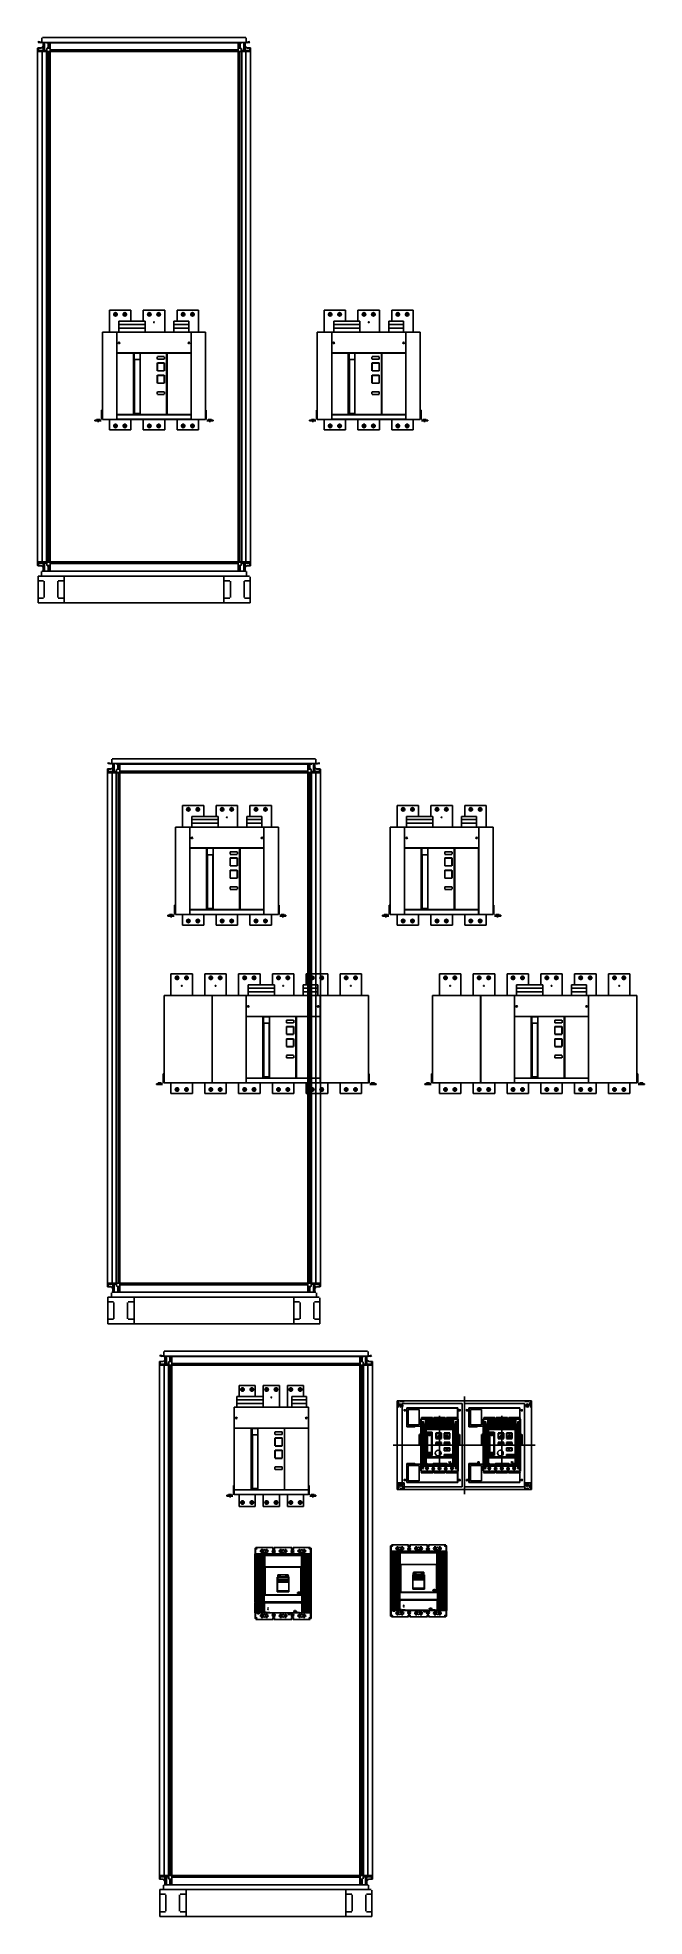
# Model space of a CAD drawing. Header units: metres. Extents: x -260 to 2001, y 2594 to 9590.
import ezdxf

# ---------------------------------------------------------------- set-up
doc = ezdxf.new("R2010")
doc.units = ezdxf.units.M

# ---------------------------------------------------------------- blocks, each defined once
blk = doc.blocks.new('ABB-TR_E4_3')
for p, q in [((53.999833, 445.5), (133.999833, 445.5)), ((53.999833, 364.499878), (53.999833, 445.5)), ((84.949845, 430.5), (68.04982, 430.5)), ((76.499833, 438.950012), (76.499833, 422.049988)), ((119.949814, 430.5), (103.049851, 430.5)), ((111.499833, 438.950012), (111.499833, 422.049988)), ((133.999833, 404.499878), (133.999833, 445.5)), ((179.999833, 445.5), (259.999833, 445.5)), ((179.999833, 404.499878), (179.999833, 445.5)), ((210.949814, 430.5), (194.049851, 430.5)), ((202.499833, 438.950012), (202.499833, 422.049988)), ((245.949814, 430.5), (229.049851, 430.5)), ((237.499833, 438.950012), (237.499833, 422.049988)), ((259.999833, 364.499878), (259.999833, 445.5)), ((305.999802, 445.5), (385.999802, 445.5)), ((305.999802, 404.499878), (305.999802, 445.5)), ((336.949875, 430.5), (320.049851, 430.5)), ((328.499802, 438.950012), (328.499802, 422.049988)), ((371.949875, 430.5), (355.049851, 430.5)), ((363.499802, 438.950012), (363.499802, 422.049988)), ((385.999802, 364.499878), (385.999802, 445.5)), ((853.999833, 445.5), (933.999833, 445.5)), ((853.999833, 364.499878), (853.999833, 445.5)), ((884.949845, 430.5), (868.04982, 430.5)), ((876.499833, 438.950012), (876.499833, 422.049988)), ((919.949814, 430.5), (903.049851, 430.5)), ((911.499833, 438.950012), (911.499833, 422.049988)), ((933.999833, 404.499878), (933.999833, 445.5)), ((979.999833, 445.5), (1059.999833, 445.5)), ((979.999833, 404.499878), (979.999833, 445.5)), ((1010.949814, 430.5), (994.049851, 430.5)), ((1002.499833, 438.950012), (1002.499833, 422.049988)), ((1045.949814, 430.5), (1029.049851, 430.5)), ((1037.499833, 438.950012), (1037.499833, 422.049988)), ((1059.999833, 364.499878), (1059.999833, 445.5)), ((1105.999802, 445.5), (1185.999802, 445.5)), ((1105.999802, 404.499878), (1105.999802, 445.5)), ((1136.949875, 430.5), (1120.049851, 430.5)), ((1128.499802, 438.950012), (1128.499802, 422.049988)), ((1171.949875, 430.5), (1155.049851, 430.5)), ((1163.499802, 438.950012), (1163.499802, 422.049988)), ((1185.999802, 364.499878), (1185.999802, 445.5)), ((27.999833, 364.5), (27.999833, 39.5)), ((27.999833, 364.5), (81.999833, 364.5)), ((81.999833, 363.799927), (81.999833, 364.5)), ((82.699967, 364.5), (81.999833, 364.5)), ((81.999985, 363.799988), (81.999985, 287.700012)), ((82.339432, 364.400024), (82.100083, 364.400024)), ((82.100083, 364.400024), (82.100083, 364.160705)), ((83.925736, 364.5), (82.699997, 364.5)), ((356.074265, 364.5), (83.925736, 364.5)), ((89.518998, 404.353516), (89.518998, 404.5)), ((89.518998, 404.5), (187.518998, 404.5)), ((89.518998, 396.685974), (89.518998, 404.353516)), ((89.518998, 396.121094), (89.518998, 396.685974)), ((89.518998, 396.045654), (89.518998, 396.121094)), ((89.518998, 392.230347), (89.518998, 396.045654)), ((89.518998, 384.697388), (89.518998, 392.230347)), ((89.518998, 392.230347), (187.518998, 392.230347)), ((89.518998, 384.138489), (89.518998, 384.697388)), ((89.518998, 384.057007), (89.518998, 384.138489)), ((89.518998, 378.893555), (89.518998, 384.057007)), ((89.518998, 372.212158), (89.518998, 378.893555)), ((89.518998, 378.893555), (187.518998, 378.893555)), ((89.518998, 371.858581), (89.518998, 372.212158)), ((89.518998, 371.858581), (89.518998, 364.5)), ((187.518998, 404.5), (187.518998, 404.353516)), ((187.518998, 396.685974), (187.518998, 404.353516)), ((187.518998, 396.121094), (187.518998, 396.685974)), ((187.518998, 396.045654), (187.518998, 396.121094)), ((187.518998, 392.230347), (187.518998, 396.045654)), ((187.518998, 384.697388), (187.518998, 392.230347)), ((187.518998, 384.138489), (187.518998, 384.697388)), ((187.518998, 384.057007), (187.518998, 384.138489)), ((187.518998, 378.893555), (187.518998, 384.057007)), ((187.518998, 372.212158), (187.518998, 378.893555)), ((187.518998, 371.858581), (187.518998, 372.212158)), ((187.518998, 371.858581), (187.518998, 364.5)), ((222.107132, 401), (217.892533, 401)), ((219.999833, 403.1073), (219.999833, 398.8927)), ((294.518967, 404.5), (349.518967, 404.5)), ((294.518967, 404.5), (294.518967, 404.353516)), ((294.518967, 396.685974), (294.518967, 404.353516)), ((294.518967, 396.121094), (294.518967, 396.685974)), ((294.518967, 396.045654), (294.518967, 396.121094)), ((294.518967, 392.230347), (294.518967, 396.045654)), ((294.518967, 392.230347), (349.518967, 392.230347)), ((294.518967, 384.697388), (294.518967, 392.230347)), ((294.518967, 384.138489), (294.518967, 384.697388)), ((294.518967, 384.057007), (294.518967, 384.138489)), ((294.518967, 378.893555), (294.518967, 384.057007)), ((294.518967, 378.893555), (349.518967, 378.893555)), ((294.518967, 372.212158), (294.518967, 378.893555)), ((294.518967, 371.858581), (294.518967, 372.212158)), ((294.518967, 371.858581), (294.518967, 364.5)), ((349.518967, 404.353516), (349.518967, 404.5)), ((349.518967, 396.685974), (349.518967, 404.353516)), ((349.518967, 396.121094), (349.518967, 396.685974)), ((349.518967, 396.045654), (349.518967, 396.121094)), ((349.518967, 392.230347), (349.518967, 396.045654)), ((349.518967, 384.697388), (349.518967, 392.230347)), ((349.518967, 384.138489), (349.518967, 384.697388)), ((349.518967, 384.057007), (349.518967, 384.138489)), ((349.518967, 378.893555), (349.518967, 384.057007)), ((349.518967, 372.212158), (349.518967, 378.893555)), ((349.518967, 371.858581), (349.518967, 372.212158)), ((349.518967, 371.858581), (349.518967, 364.5)), ((357.299973, 364.5), (356.074265, 364.5)), ((357.999802, 364.5), (357.299973, 364.5)), ((357.900071, 364.400024), (357.660569, 364.400024)), ((357.900071, 364.1604), (357.900071, 364.400024)), ((411.999802, 364.5), (357.999802, 364.5)), ((357.999802, 363.813476), (357.999802, 364.5)), ((357.999985, 363.799988), (357.999985, 287.700012)), ((411.999802, 364.5), (411.999802, 39.5)), ((827.999833, 364.5), (827.999833, 39.5)), ((827.999833, 364.5), (881.999833, 364.5)), ((881.999833, 363.799927), (881.999833, 364.5)), ((882.699967, 364.5), (881.999833, 364.5)), ((881.999985, 363.799988), (881.999985, 287.700012)), ((882.339432, 364.400024), (882.100083, 364.400024)), ((882.100083, 364.400024), (882.100083, 364.160705)), ((883.925736, 364.5), (882.699997, 364.5)), ((1156.074265, 364.5), (883.925736, 364.5)), ((889.518998, 404.353516), (889.518998, 404.5)), ((889.518998, 404.5), (987.518998, 404.5)), ((889.518998, 396.685974), (889.518998, 404.353516)), ((889.518998, 396.121094), (889.518998, 396.685974)), ((889.518998, 396.045654), (889.518998, 396.121094)), ((889.518998, 392.230347), (889.518998, 396.045654)), ((889.518998, 384.697388), (889.518998, 392.230347)), ((889.518998, 392.230347), (987.518998, 392.230347)), ((889.518998, 384.138489), (889.518998, 384.697388)), ((889.518998, 384.057007), (889.518998, 384.138489)), ((889.518998, 378.893555), (889.518998, 384.057007)), ((889.518998, 372.212158), (889.518998, 378.893555)), ((889.518998, 378.893555), (987.518998, 378.893555)), ((889.518998, 371.858581), (889.518998, 372.212158)), ((889.518998, 371.858581), (889.518998, 364.5)), ((987.518998, 404.5), (987.518998, 404.353516)), ((987.518998, 396.685974), (987.518998, 404.353516)), ((987.518998, 396.121094), (987.518998, 396.685974)), ((987.518998, 396.045654), (987.518998, 396.121094)), ((987.518998, 392.230347), (987.518998, 396.045654)), ((987.518998, 384.697388), (987.518998, 392.230347)), ((987.518998, 384.138489), (987.518998, 384.697388)), ((987.518998, 384.057007), (987.518998, 384.138489)), ((987.518998, 378.893555), (987.518998, 384.057007)), ((987.518998, 372.212158), (987.518998, 378.893555)), ((987.518998, 371.858581), (987.518998, 372.212158)), ((987.518998, 371.858581), (987.518998, 364.5)), ((1022.107132, 401), (1017.892533, 401)), ((1019.999833, 403.1073), (1019.999833, 398.8927)), ((1094.518967, 404.5), (1149.518967, 404.5)), ((1094.518967, 404.5), (1094.518967, 404.353516)), ((1094.518967, 396.685974), (1094.518967, 404.353516)), ((1094.518967, 396.121094), (1094.518967, 396.685974)), ((1094.518967, 396.045654), (1094.518967, 396.121094)), ((1094.518967, 392.230347), (1094.518967, 396.045654)), ((1094.518967, 392.230347), (1149.518967, 392.230347)), ((1094.518967, 384.697388), (1094.518967, 392.230347)), ((1094.518967, 384.138489), (1094.518967, 384.697388)), ((1094.518967, 384.057007), (1094.518967, 384.138489)), ((1094.518967, 378.893555), (1094.518967, 384.057007)), ((1094.518967, 378.893555), (1149.518967, 378.893555)), ((1094.518967, 372.212158), (1094.518967, 378.893555)), ((1094.518967, 371.858581), (1094.518967, 372.212158)), ((1094.518967, 371.858581), (1094.518967, 364.5)), ((1149.518967, 404.353516), (1149.518967, 404.5)), ((1149.518967, 396.685974), (1149.518967, 404.353516)), ((1149.518967, 396.121094), (1149.518967, 396.685974)), ((1149.518967, 396.045654), (1149.518967, 396.121094)), ((1149.518967, 392.230347), (1149.518967, 396.045654)), ((1149.518967, 384.697388), (1149.518967, 392.230347)), ((1149.518967, 384.138489), (1149.518967, 384.697388)), ((1149.518967, 384.057007), (1149.518967, 384.138489)), ((1149.518967, 378.893555), (1149.518967, 384.057007)), ((1149.518967, 372.212158), (1149.518967, 378.893555)), ((1149.518967, 371.858581), (1149.518967, 372.212158)), ((1149.518967, 371.858581), (1149.518967, 364.5)), ((1157.299973, 364.5), (1156.074265, 364.5)), ((1157.999802, 364.5), (1157.299973, 364.5)), ((1157.900071, 364.400024), (1157.660569, 364.400024)), ((1157.900071, 364.1604), (1157.900071, 364.400024)), ((1211.999802, 364.5), (1157.999802, 364.5)), ((1157.999802, 363.813476), (1157.999802, 364.5)), ((1157.999985, 363.799988), (1157.999985, 287.700012)), ((1211.999802, 364.5), (1211.999802, 39.5)), ((81.999833, 39.5), (81.999833, 287.699951)), ((82.100083, 287.339294), (82.100083, 286.5)), ((82.100083, 286.5), (84.100083, 286.5)), ((82.100083, 57.25), (82.100083, 286.5)), ((82.699997, 287), (83.925736, 287)), ((83.925736, 287), (356.074265, 287)), ((84.100083, 286.5), (144.700089, 286.5)), ((93.374985, 324.25), (86.224991, 324.25)), ((89.40001, 326.464172), (89.40001, 326.970764)), ((89.40001, 322.035828), (89.40001, 326.464111)), ((89.40001, 322.035828), (89.40001, 321.529236)), ((89.800003, 327.825012), (89.800003, 320.674988)), ((90.199997, 326.464172), (90.199997, 326.970764)), ((90.199997, 326.464172), (90.199997, 322.035889)), ((90.199997, 322.035828), (90.199997, 321.529236)), ((97.600083, 287), (97.600083, 286.5)), ((143.718979, 57.5), (143.718979, 286.5)), ((144.671128, 286.5), (143.718979, 286.5)), ((266.06688, 286.5), (144.671128, 286.5)), ((146.718979, 285.121094), (146.746384, 285.313354)), ((146.718979, 60.5), (146.718979, 285.121094)), ((146.746384, 285.313354), (146.81511, 285.484436)), ((146.81511, 285.484436), (146.929154, 285.661377)), ((146.929154, 285.661377), (147.241929, 286)), ((168.218979, 285.5), (147.218979, 285.5)), ((168.472458, 285.742126), (168.233628, 286)), ((168.583115, 285.585937), (168.472458, 285.742126)), ((168.700364, 285.304748), (168.583115, 285.585937)), ((168.718979, 285.142578), (168.700364, 285.304748)), ((168.718979, 60.5), (168.718979, 285.142578)), ((267.018998, 286.5), (266.06688, 286.5)), ((267.018998, 57.5), (267.018998, 286.5)), ((269.000077, 286.5), (269.000077, 57.25)), ((355.900071, 286.5), (269.000077, 286.5)), ((342.400071, 286.5), (342.400071, 287)), ((353.77501, 324.25), (346.624985, 324.25)), ((349.799973, 326.464172), (349.799973, 326.970764)), ((349.799973, 322.035828), (349.799973, 326.464111)), ((349.799973, 322.035828), (349.799973, 321.529236)), ((350.199997, 327.825012), (350.199997, 320.674988)), ((350.600022, 326.464172), (350.600022, 326.970764)), ((350.600022, 326.464172), (350.600022, 322.035889)), ((350.600022, 322.035828), (350.600022, 321.529236)), ((355.900071, 286.5), (357.900071, 286.5)), ((356.074265, 287), (357.299973, 287)), ((357.900071, 286.5), (357.900071, 287.339599)), ((357.900071, 57.25), (357.900071, 286.5)), ((357.999802, 39.5), (357.999802, 287.686462)), ((881.999833, 39.5), (881.999833, 287.699951)), ((882.100083, 287.339294), (882.100083, 286.5)), ((882.100083, 286.5), (884.100083, 286.5)), ((882.100083, 57.25), (882.100083, 286.5)), ((882.699997, 287), (883.925736, 287)), ((883.925736, 287), (1156.074265, 287)), ((884.100083, 286.5), (944.700089, 286.5)), ((893.374985, 324.25), (886.224991, 324.25)), ((889.40001, 326.464172), (889.40001, 326.970764)), ((889.40001, 322.035828), (889.40001, 326.464111)), ((889.40001, 322.035828), (889.40001, 321.529236)), ((889.800003, 327.825012), (889.800003, 320.674988)), ((890.199997, 326.464172), (890.199997, 326.970764)), ((890.199997, 326.464172), (890.199997, 322.035889)), ((890.199997, 322.035828), (890.199997, 321.529236)), ((897.600083, 287), (897.600083, 286.5)), ((944.671128, 286.5), (943.718979, 286.5)), ((943.718979, 57.5), (943.718979, 286.5)), ((1066.06688, 286.5), (944.671128, 286.5)), ((946.718979, 285.121094), (946.746384, 285.313354)), ((946.718979, 60.5), (946.718979, 285.121094)), ((946.746384, 285.313354), (946.81511, 285.484436)), ((946.81511, 285.484436), (946.929154, 285.661377)), ((946.929154, 285.661377), (947.241929, 286)), ((968.218979, 285.5), (947.218979, 285.5)), ((968.472458, 285.742126), (968.233628, 286)), ((968.583115, 285.585937), (968.472458, 285.742126)), ((968.700364, 285.304748), (968.583115, 285.585937)), ((968.718979, 285.142578), (968.700364, 285.304748)), ((968.718979, 60.5), (968.718979, 285.142578)), ((1067.018998, 286.5), (1066.06688, 286.5)), ((1067.018998, 57.5), (1067.018998, 286.5)), ((1069.000077, 286.5), (1069.000077, 57.25)), ((1155.900071, 286.5), (1069.000077, 286.5)), ((1142.400071, 286.5), (1142.400071, 287)), ((1153.77501, 324.25), (1146.624985, 324.25)), ((1149.799973, 326.464172), (1149.799973, 326.970764)), ((1149.799973, 322.035828), (1149.799973, 326.464111)), ((1149.799973, 322.035828), (1149.799973, 321.529236)), ((1150.199997, 327.825012), (1150.199997, 320.674988)), ((1150.600022, 326.464172), (1150.600022, 326.970764)), ((1150.600022, 326.464172), (1150.600022, 322.035889)), ((1150.600022, 322.035828), (1150.600022, 321.529236)), ((1155.900071, 286.5), (1157.900071, 286.5)), ((1156.074265, 287), (1157.299973, 287)), ((1157.900071, 286.5), (1157.900071, 287.339599)), ((1157.900071, 57.25), (1157.900071, 286.5)), ((1157.999802, 39.5), (1157.999802, 287.686462)), ((146.722702, 254.382751), (146.718979, 254.363586)), ((146.751664, 254.419678), (146.722702, 254.382751)), ((146.828812, 254.462158), (146.751664, 254.419678)), ((147.06865, 254.513977), (146.828812, 254.462158)), ((147.218979, 254.363586), (147.06865, 254.513977)), ((147.968979, 260.758911), (147.968979, 258.759521)), ((147.968979, 125.969177), (147.968979, 258.759521)), ((166.968979, 261.759094), (148.968979, 261.758911)), ((167.968979, 260.759094), (167.968979, 258.759766)), ((167.968979, 126.535766), (167.968979, 258.759766)), ((168.36937, 254.513977), (168.218979, 254.363586)), ((168.625351, 254.455444), (168.36937, 254.513977)), ((168.688767, 254.417602), (168.625351, 254.455444)), ((168.707962, 254.396606), (168.688767, 254.417602)), ((168.718979, 254.363586), (168.707962, 254.396606)), ((232.018998, 272.5), (232.018998, 263.5)), ((232.018998, 249.5), (232.018998, 220.5)), ((232.518998, 246.651001), (232.518937, 245.222778)), ((258.518998, 273), (232.518998, 273)), ((232.518998, 263), (258.518998, 263)), ((232.518998, 250), (258.518998, 250)), ((232.518998, 248.594116), (232.518998, 250)), ((258.518998, 248.855957), (232.518998, 248.594116)), ((232.518998, 248.594116), (232.518998, 248.227722)), ((232.518998, 248.224243), (232.518998, 248.227722)), ((232.518998, 248.227722), (232.518998, 246.652954)), ((232.518998, 246.652954), (232.518998, 246.651001)), ((232.518998, 245.222778), (232.518998, 244.591064)), ((232.518998, 243.703003), (232.518998, 243.637939)), ((232.518998, 220.5), (232.518998, 243.637939)), ((232.518998, 220.5), (233.035325, 220.5)), ((232.518998, 220), (258.518998, 220)), ((232.519028, 244.591064), (232.519089, 243.70282)), ((232.528916, 248.187195), (232.519089, 248.224243)), ((232.570725, 248.109619), (232.528916, 248.187195)), ((232.705826, 247.930054), (232.570725, 248.109619)), ((233.034348, 247.586792), (232.705826, 247.930054)), ((258.035325, 220.5), (233.035325, 220.5)), ((258.034348, 247.834839), (258.348923, 248.176147)), ((258.035325, 220.5), (258.518998, 220.5)), ((258.348923, 248.176147), (258.47432, 248.356567)), ((258.47432, 248.356567), (258.51146, 248.435852)), ((258.51146, 248.435852), (258.518998, 248.475098)), ((258.518998, 248.855957), (258.518998, 250)), ((258.518998, 248.855957), (258.518998, 248.485474)), ((258.518998, 248.485474), (258.518998, 248.475098)), ((258.518998, 243.979797), (258.518998, 248.475098)), ((258.518998, 243.979797), (258.518998, 243.637939)), ((258.518998, 240.97876), (258.518998, 243.637939)), ((258.518998, 220.5), (258.518998, 240.97876)), ((259.018998, 272.5), (259.018998, 263.5)), ((259.018998, 249.5), (259.018998, 220.5)), ((946.722702, 254.382751), (946.718979, 254.363586)), ((946.751664, 254.419678), (946.722702, 254.382751)), ((946.828812, 254.462158), (946.751664, 254.419678)), ((947.06865, 254.513977), (946.828812, 254.462158)), ((947.218979, 254.363586), (947.06865, 254.513977)), ((947.968979, 260.758911), (947.968979, 258.759521)), ((947.968979, 125.969177), (947.968979, 258.759521)), ((966.968979, 261.759094), (948.968979, 261.758911)), ((967.968979, 260.759094), (967.968979, 258.759766)), ((967.968979, 126.535766), (967.968979, 258.759766)), ((968.36937, 254.513977), (968.218979, 254.363586)), ((968.625351, 254.455444), (968.36937, 254.513977)), ((968.688767, 254.417602), (968.625351, 254.455444)), ((968.707962, 254.396606), (968.688767, 254.417602)), ((968.718979, 254.363586), (968.707962, 254.396606)), ((1032.018998, 272.5), (1032.018998, 263.5)), ((1032.018998, 249.5), (1032.018998, 220.5)), ((1032.518998, 246.651001), (1032.518937, 245.222778)), ((1058.518998, 273), (1032.518998, 273)), ((1032.518998, 263), (1058.518998, 263)), ((1032.518998, 250), (1058.518998, 250)), ((1032.518998, 248.594116), (1032.518998, 250)), ((1058.518998, 248.855957), (1032.518998, 248.594116)), ((1032.518998, 248.594116), (1032.518998, 248.227722)), ((1032.518998, 248.224243), (1032.518998, 248.227722)), ((1032.518998, 248.227722), (1032.518998, 246.652954)), ((1032.518998, 246.652954), (1032.518998, 246.651001)), ((1032.518998, 245.222778), (1032.518998, 244.591064)), ((1032.518998, 243.703003), (1032.518998, 243.637939)), ((1032.518998, 220.5), (1032.518998, 243.637939)), ((1032.518998, 220.5), (1033.035325, 220.5)), ((1032.518998, 220), (1058.518998, 220)), ((1032.519028, 244.591064), (1032.519089, 243.70282)), ((1032.528916, 248.187195), (1032.519089, 248.224243)), ((1032.570725, 248.109619), (1032.528916, 248.187195)), ((1032.705826, 247.930054), (1032.570725, 248.109619)), ((1033.034348, 247.586792), (1032.705826, 247.930054)), ((1058.035325, 220.5), (1033.035325, 220.5)), ((1058.034348, 247.834839), (1058.348923, 248.176147)), ((1058.035325, 220.5), (1058.518998, 220.5)), ((1058.348923, 248.176147), (1058.47432, 248.356567)), ((1058.47432, 248.356567), (1058.51146, 248.435852)), ((1058.51146, 248.435852), (1058.518998, 248.475098)), ((1058.518998, 248.855957), (1058.518998, 250)), ((1058.518998, 248.855957), (1058.518998, 248.485474)), ((1058.518998, 248.485474), (1058.518998, 248.475098)), ((1058.518998, 243.979797), (1058.518998, 248.475098)), ((1058.518998, 243.979797), (1058.518998, 243.637939)), ((1058.518998, 240.97876), (1058.518998, 243.637939)), ((1058.518998, 220.5), (1058.518998, 240.97876)), ((1059.018998, 272.5), (1059.018998, 263.5)), ((1059.018998, 249.5), (1059.018998, 220.5)), ((232.018998, 174.5), (232.018998, 203.5)), ((232.018998, 142), (232.018998, 133)), ((232.518998, 204), (258.518998, 204)), ((232.518998, 202.594116), (232.518998, 204)), ((232.518998, 202.594116), (232.518998, 202.19751)), ((232.518998, 202.19812), (232.518998, 197.851501)), ((232.521378, 202.179809), (232.518998, 202.19751)), ((232.518998, 175.5), (232.518998, 197.851501)), ((258.518998, 174), (232.518998, 174)), ((258.518998, 142.5), (232.518998, 142.5)), ((258.518998, 202.855957), (232.519089, 202.594116)), ((232.539475, 202.132202), (232.521378, 202.179809)), ((232.692337, 201.911194), (232.539475, 202.132202)), ((233.035874, 201.550659), (232.692337, 201.911194)), ((233.518998, 174.5), (257.518998, 174.5)), ((258.035874, 201.834167), (258.260178, 202.067749)), ((258.260178, 202.067749), (258.41716, 202.265747)), ((258.41716, 202.265747), (258.518998, 202.474487)), ((258.518998, 202.855957), (258.518998, 204)), ((258.518998, 202.855957), (258.518998, 202.485596)), ((258.518998, 202.485596), (258.518998, 202.474487)), ((258.518998, 202.474487), (258.518998, 197.81488)), ((258.518998, 175.5), (258.518998, 197.81488)), ((259.018998, 174.5), (259.018998, 203.5)), ((259.018998, 142), (259.018998, 133)), ((1032.018998, 174.5), (1032.018998, 203.5)), ((1032.018998, 142), (1032.018998, 133)), ((1032.518998, 204), (1058.518998, 204)), ((1032.518998, 202.594116), (1032.518998, 204)), ((1032.518998, 202.594116), (1032.518998, 202.19751)), ((1032.518998, 202.19812), (1032.518998, 197.851501)), ((1032.521378, 202.179809), (1032.518998, 202.19751)), ((1032.518998, 175.5), (1032.518998, 197.851501)), ((1058.518998, 174), (1032.518998, 174)), ((1058.518998, 142.5), (1032.518998, 142.5)), ((1058.518998, 202.855957), (1032.519089, 202.594116)), ((1032.539475, 202.132202), (1032.521378, 202.179809)), ((1032.692337, 201.911194), (1032.539475, 202.132202)), ((1033.035874, 201.550659), (1032.692337, 201.911194)), ((1033.518998, 174.5), (1057.518998, 174.5)), ((1058.035874, 201.834167), (1058.260178, 202.067749)), ((1058.260178, 202.067749), (1058.41716, 202.265747)), ((1058.41716, 202.265747), (1058.518998, 202.474487)), ((1058.518998, 202.855957), (1058.518998, 204)), ((1058.518998, 202.855957), (1058.518998, 202.485596)), ((1058.518998, 202.485596), (1058.518998, 202.474487)), ((1058.518998, 202.474487), (1058.518998, 197.81488)), ((1058.518998, 175.5), (1058.518998, 197.81488)), ((1059.018998, 174.5), (1059.018998, 203.5)), ((1059.018998, 142), (1059.018998, 133)), ((24.999985, 73.5), (24.999985, 68.5)), ((27.999985, 73.5), (24.999985, 73.5)), ((147.968979, 115.930633), (147.218979, 115.930633)), ((147.968979, 125.969177), (147.968979, 122.899841)), ((147.968979, 113.106842), (147.968979, 122.899841)), ((147.968979, 113.106842), (147.968979, 108.09137)), ((147.968979, 108.09137), (147.968979, 80.941193)), ((147.968979, 80.941193), (147.968979, 62.75)), ((167.968979, 126.535766), (167.968979, 123.466431)), ((167.968979, 113.106842), (167.968979, 123.466431)), ((168.218979, 115.930633), (167.968979, 115.930633)), ((167.968979, 113.106842), (167.968979, 108.09137)), ((167.968979, 108.09137), (167.968979, 80.941193)), ((167.968979, 88.75), (168.718979, 88.75)), ((167.968979, 80.941193), (167.968979, 62.892853)), ((167.968979, 70.75), (168.718979, 70.75)), ((168.718979, 115.5), (168.715622, 115.5)), ((232.518998, 132.5), (258.518998, 132.5)), ((414.999985, 73.5), (411.999985, 73.5)), ((411.999985, 73.5), (411.999985, 68.5)), ((414.999985, 73.5), (414.999985, 68.5)), ((824.999985, 73.5), (824.999985, 68.5)), ((827.999985, 73.5), (824.999985, 73.5)), ((947.968979, 115.930633), (947.218979, 115.930633)), ((947.968979, 125.969177), (947.968979, 122.899841)), ((947.968979, 113.106842), (947.968979, 122.899841)), ((947.968979, 113.106842), (947.968979, 108.09137)), ((947.968979, 108.09137), (947.968979, 80.941193)), ((947.968979, 80.941193), (947.968979, 62.75)), ((967.968979, 126.535766), (967.968979, 123.466431)), ((967.968979, 113.106842), (967.968979, 123.466431)), ((968.218979, 115.930633), (967.968979, 115.930633)), ((967.968979, 113.106842), (967.968979, 108.09137)), ((967.968979, 108.09137), (967.968979, 80.941193)), ((967.968979, 88.75), (968.718979, 88.75)), ((967.968979, 80.941193), (967.968979, 62.892853)), ((967.968979, 70.75), (968.718979, 70.75)), ((968.718979, 115.5), (968.715622, 115.5)), ((1032.518998, 132.5), (1058.518998, 132.5)), ((1214.999985, 73.5), (1211.999985, 73.5)), ((1211.999985, 73.5), (1211.999985, 68.5)), ((1214.999985, 73.5), (1214.999985, 68.5)), ((0, 36.5), (5, 36.5)), ((0, 36.5), (0, 33.5)), ((0, 33.5), (5, 33.5)), ((5, 36.5), (22.999985, 36.5)), ((5, 33.5), (22.999985, 33.5)), ((5.764573, 36.5), (5.895691, 36.52478)), ((5.895691, 36.52478), (6.090409, 36.639191)), ((6.090409, 36.639191), (6.232682, 36.870666)), ((6.232682, 36.870666), (6.25, 37)), ((12, 39.5), (6.25, 39.5)), ((6.25, 37), (6.25, 39.5)), ((6.75, 33.5), (6.75, 36.5)), ((12, 28.388489), (12, 41.611511)), ((17.75, 39.5), (12, 39.5)), ((17.25, 33.5), (17.25, 36.5)), ((17.75, 37), (17.75, 39.5)), ((17.75, 37), (17.75, 39.5)), ((17.75, 37), (17.767319, 36.870666)), ((17.75, 37), (17.767319, 36.870666)), ((17.767319, 36.870666), (17.909577, 36.639191)), ((17.767319, 36.870666), (17.909577, 36.639191)), ((17.909577, 36.639191), (18.104309, 36.52478)), ((17.909577, 36.639191), (18.104309, 36.52478)), ((18.104309, 36.52478), (18.235428, 36.5)), ((18.104309, 36.52478), (18.235428, 36.5)), ((24.999985, 68.5), (24.999985, 38.5)), ((81.999833, 39.5), (27.999833, 39.5)), ((27.999985, 39.5), (27.999985, 38.5)), ((53.999833, 39.499847), (53.999833, 0)), ((53.999833, 0), (133.999833, 0)), ((84.949845, 15), (68.04982, 15)), ((76.499833, 23.450012), (76.499833, 6.549988)), ((81.999833, 39.5), (357.999802, 39.5)), ((82.100083, 56.549988), (82.100083, 57.25)), ((84.100083, 57.25), (82.100083, 57.25)), ((82.100083, 39.600006), (82.100083, 56.549988)), ((84.100083, 56.549988), (82.100083, 56.549988)), ((84.100083, 39.600006), (82.100083, 39.600006)), ((82.800095, 57.25), (82.800095, 56.549988)), ((84.100083, 57.25), (144.700089, 57.25)), ((84.100083, 56.549988), (355.900071, 56.549988)), ((355.900071, 39.600006), (84.100083, 39.600006)), ((119.949814, 15), (103.049851, 15)), ((111.499833, 23.450012), (111.499833, 6.549988)), ((133.999833, 39.499847), (133.999833, 0)), ((143.718979, 57.5), (144.671128, 57.5)), ((144.671128, 57.5), (266.06688, 57.5)), ((144.700089, 57.25), (144.700089, 57.5)), ((269.000077, 57.25), (144.700089, 57.25)), ((146.718979, 60.5), (168.718979, 60.5)), ((166.968979, 61.75), (148.968979, 61.75)), ((167.227646, 61.784637), (166.968979, 61.75)), ((167.468979, 61.883972), (167.227646, 61.784637)), ((167.700791, 62.086731), (167.468979, 61.883972)), ((167.909287, 62.483459), (167.700791, 62.086731)), ((167.960099, 62.756348), (167.909287, 62.483459)), ((167.968979, 62.892853), (167.960099, 62.756348)), ((179.999833, 39.499847), (179.999833, 0)), ((179.999833, 0), (259.999833, 0)), ((210.949814, 15), (194.049851, 15)), ((202.499833, 23.450012), (202.499833, 6.549988)), ((245.949814, 15), (229.049851, 15)), ((237.499833, 23.450012), (237.499833, 6.549988)), ((259.999833, 39.499847), (259.999833, 0)), ((266.06688, 57.5), (267.018998, 57.5)), ((355.900071, 57.25), (269.000077, 57.25)), ((305.999802, 39.499847), (305.999802, 0)), ((305.999802, 0), (385.999802, 0)), ((336.949875, 15), (320.049851, 15)), ((328.499802, 23.450012), (328.499802, 6.549988)), ((371.949875, 15), (355.049851, 15)), ((357.900071, 57.25), (355.900071, 57.25)), ((357.900071, 56.549988), (355.900071, 56.549988)), ((357.900071, 39.600006), (355.900071, 39.600006)), ((357.200119, 57.25), (357.200119, 56.549988)), ((357.900071, 56.549988), (357.900071, 57.25)), ((357.900071, 39.600006), (357.900071, 56.549988)), ((357.999802, 39.5), (411.999802, 39.5)), ((363.499802, 23.450012), (363.499802, 6.549988)), ((385.999802, 39.499847), (385.999802, 0)), ((411.999985, 68.5), (411.999985, 38.5)), ((414.999985, 68.5), (414.999985, 38.5)), ((416.999985, 36.5), (434.999985, 36.5)), ((416.999985, 33.5), (434.999985, 33.5)), ((421.895676, 36.52478), (421.764573, 36.5)), ((422.090378, 36.639191), (421.895676, 36.52478)), ((422.232712, 36.870666), (422.090378, 36.639191)), ((422.249985, 37), (422.232712, 36.870666)), ((427.999985, 39.5), (422.249985, 39.5)), ((422.249985, 37), (422.249985, 39.5)), ((422.749985, 33.5), (422.749985, 36.5)), ((427.999985, 28.388489), (427.999985, 41.611511)), ((433.749985, 39.5), (427.999985, 39.5)), ((433.249985, 33.5), (433.249985, 36.5)), ((433.749985, 37), (433.749985, 39.5)), ((433.749985, 37), (433.749985, 39.5)), ((433.767319, 36.870666), (433.749985, 37)), ((433.767319, 36.870666), (433.749985, 37)), ((433.909592, 36.639191), (433.767319, 36.870666)), ((433.909592, 36.639191), (433.767319, 36.870666)), ((434.104294, 36.52478), (433.909592, 36.639191)), ((434.104294, 36.52478), (433.909592, 36.639191)), ((434.235398, 36.5), (434.104294, 36.52478)), ((434.235398, 36.5), (434.104294, 36.52478)), ((434.999985, 36.5), (439.999985, 36.5)), ((434.999985, 33.5), (439.999985, 33.5)), ((439.999985, 33.5), (439.999985, 36.5)), ((800, 36.5), (805, 36.5)), ((800, 36.5), (800, 33.5)), ((800, 33.5), (805, 33.5)), ((805, 36.5), (822.999985, 36.5)), ((805, 33.5), (822.999985, 33.5)), ((805.764573, 36.5), (805.895691, 36.52478)), ((805.895691, 36.52478), (806.090409, 36.639191)), ((806.090409, 36.639191), (806.232682, 36.870666)), ((806.232682, 36.870666), (806.25, 37)), ((812, 39.5), (806.25, 39.5)), ((806.25, 37), (806.25, 39.5)), ((806.75, 33.5), (806.75, 36.5)), ((812, 28.388489), (812, 41.611511)), ((817.75, 39.5), (812, 39.5)), ((817.25, 33.5), (817.25, 36.5)), ((817.75, 37), (817.75, 39.5)), ((817.75, 37), (817.75, 39.5)), ((817.75, 37), (817.767319, 36.870666)), ((817.75, 37), (817.767319, 36.870666)), ((817.767319, 36.870666), (817.909577, 36.639191)), ((817.767319, 36.870666), (817.909577, 36.639191)), ((817.909577, 36.639191), (818.104309, 36.52478)), ((817.909577, 36.639191), (818.104309, 36.52478)), ((818.104309, 36.52478), (818.235428, 36.5)), ((818.104309, 36.52478), (818.235428, 36.5)), ((824.999985, 68.5), (824.999985, 38.5)), ((881.999833, 39.5), (827.999833, 39.5)), ((827.999985, 39.5), (827.999985, 38.5)), ((853.999833, 39.499847), (853.999833, 0)), ((853.999833, 0), (933.999833, 0)), ((884.949845, 15), (868.04982, 15)), ((876.499833, 23.450012), (876.499833, 6.549988)), ((881.999833, 39.5), (1157.999802, 39.5)), ((882.100083, 56.549988), (882.100083, 57.25)), ((884.100083, 57.25), (882.100083, 57.25)), ((882.100083, 39.600006), (882.100083, 56.549988)), ((884.100083, 56.549988), (882.100083, 56.549988)), ((884.100083, 39.600006), (882.100083, 39.600006)), ((882.800095, 57.25), (882.800095, 56.549988)), ((884.100083, 57.25), (944.700089, 57.25)), ((884.100083, 56.549988), (1155.900071, 56.549988)), ((1155.900071, 39.600006), (884.100083, 39.600006)), ((919.949814, 15), (903.049851, 15)), ((911.499833, 23.450012), (911.499833, 6.549988)), ((933.999833, 39.499847), (933.999833, 0)), ((943.718979, 57.5), (944.671128, 57.5)), ((944.671128, 57.5), (1066.06688, 57.5)), ((944.700089, 57.25), (944.700089, 57.5)), ((1069.000077, 57.25), (944.700089, 57.25)), ((946.718979, 60.5), (968.718979, 60.5)), ((966.968979, 61.75), (948.968979, 61.75)), ((967.227646, 61.784637), (966.968979, 61.75)), ((967.468979, 61.883972), (967.227646, 61.784637)), ((967.700791, 62.086731), (967.468979, 61.883972)), ((967.909287, 62.483459), (967.700791, 62.086731)), ((967.960099, 62.756348), (967.909287, 62.483459)), ((967.968979, 62.892853), (967.960099, 62.756348)), ((979.999833, 39.499847), (979.999833, 0)), ((979.999833, 0), (1059.999833, 0)), ((1010.949814, 15), (994.049851, 15)), ((1002.499833, 23.450012), (1002.499833, 6.549988)), ((1045.949814, 15), (1029.049851, 15)), ((1037.499833, 23.450012), (1037.499833, 6.549988)), ((1059.999833, 39.499847), (1059.999833, 0)), ((1066.06688, 57.5), (1067.018998, 57.5)), ((1155.900071, 57.25), (1069.000077, 57.25)), ((1105.999802, 39.499847), (1105.999802, 0)), ((1105.999802, 0), (1185.999802, 0)), ((1136.949875, 15), (1120.049851, 15)), ((1128.499802, 23.450012), (1128.499802, 6.549988)), ((1171.949875, 15), (1155.049851, 15)), ((1157.900071, 57.25), (1155.900071, 57.25)), ((1157.900071, 56.549988), (1155.900071, 56.549988)), ((1157.900071, 39.600006), (1155.900071, 39.600006)), ((1157.200119, 57.25), (1157.200119, 56.549988)), ((1157.900071, 56.549988), (1157.900071, 57.25)), ((1157.900071, 39.600006), (1157.900071, 56.549988)), ((1157.999802, 39.5), (1211.999802, 39.5)), ((1163.499802, 23.450012), (1163.499802, 6.549988)), ((1185.999802, 39.499847), (1185.999802, 0)), ((1211.999985, 68.5), (1211.999985, 38.5)), ((1214.999985, 68.5), (1214.999985, 38.5)), ((1216.999985, 36.5), (1234.999985, 36.5)), ((1216.999985, 33.5), (1234.999985, 33.5)), ((1221.895676, 36.52478), (1221.764573, 36.5)), ((1222.090378, 36.639191), (1221.895676, 36.52478)), ((1222.232712, 36.870666), (1222.090378, 36.639191)), ((1222.249985, 37), (1222.232712, 36.870666)), ((1227.999985, 39.5), (1222.249985, 39.5)), ((1222.249985, 37), (1222.249985, 39.5)), ((1222.749985, 33.5), (1222.749985, 36.5)), ((1227.999985, 28.388489), (1227.999985, 41.611511)), ((1233.749985, 39.5), (1227.999985, 39.5)), ((1233.249985, 33.5), (1233.249985, 36.5)), ((1233.749985, 37), (1233.749985, 39.5)), ((1233.749985, 37), (1233.749985, 39.5)), ((1233.767319, 36.870666), (1233.749985, 37)), ((1233.767319, 36.870666), (1233.749985, 37)), ((1233.909592, 36.639191), (1233.767319, 36.870666)), ((1233.909592, 36.639191), (1233.767319, 36.870666)), ((1234.104294, 36.52478), (1233.909592, 36.639191)), ((1234.104294, 36.52478), (1233.909592, 36.639191)), ((1234.235398, 36.5), (1234.104294, 36.52478)), ((1234.235398, 36.5), (1234.104294, 36.52478)), ((1234.999985, 36.5), (1239.999985, 36.5)), ((1234.999985, 33.5), (1239.999985, 33.5)), ((1239.999985, 33.5), (1239.999985, 36.5))]:
    blk.add_line(p, q)
for centre, radius in [((76.499833, 430.5), 6.5), ((111.499833, 430.5), 6.5), ((202.499833, 430.5), 6.5), ((237.499833, 430.5), 6.5), ((328.499802, 430.5), 6.5), ((363.499802, 430.5), 6.5), ((876.499833, 430.5), 6.5), ((911.499833, 430.5), 6.5), ((1002.499833, 430.5), 6.5), ((1037.499833, 430.5), 6.5), ((1128.499802, 430.5), 6.5), ((1163.499802, 430.5), 6.5), ((219.999833, 401), 1.621), ((1019.999833, 401), 1.621), ((89.800003, 324.25), 2.75), ((350.199997, 324.25), 2.75), ((889.800003, 324.25), 2.75), ((1150.199997, 324.25), 2.75), ((76.499833, 15), 6.5), ((111.499833, 15), 6.5), ((202.499833, 15), 6.5), ((237.499833, 15), 6.5), ((328.499802, 15), 6.5), ((363.499802, 15), 6.5), ((876.499833, 15), 6.5), ((911.499833, 15), 6.5), ((1002.499833, 15), 6.5), ((1037.499833, 15), 6.5), ((1128.499802, 15), 6.5), ((1163.499802, 15), 6.5)]:
    blk.add_circle(centre, radius)
blk = doc.blocks.new('ABB-IS2_80_80')
for p, q in [((16.4, 2103.3), (16.4, 2086.3)), ((17.9, 2104.8), (775.9, 2104.8)), ((777.4, 2103.3), (777.4, 2086.3)), ((0, 2064.4), (0, 2065.9)), ((0, 2056.9), (0, 2064.4)), ((0.5, 2064.4), (0, 2064.4)), ((0, 2055.9), (0, 2056.9)), ((0.5, 2056.9), (0, 2056.9)), ((1, 2055.9), (0, 2055.9)), ((0, 2052.9), (0, 2055.9)), ((1, 2052.9), (0, 2052.9)), ((0, 152.4), (0, 2052.4)), ((0, 2052.4), (14.7, 2052.4)), ((2.7, 2064.4), (0.3, 2064.4)), ((0.5, 2064.4), (0.5, 2066.4)), ((2.5, 2066.4), (0.5, 2066.4)), ((2.5, 2064.4), (0.5, 2064.4)), ((0.5, 2056.9), (0.5, 2064.4)), ((2.5, 2056.9), (0.5, 2056.9)), ((0.5, 2056.4), (0.5, 2056.9)), ((1, 2056.4), (0.5, 2056.4)), ((1, 2052.4), (0.5, 2052.4)), ((1, 2055.9), (1, 2056.4)), ((15.3, 2056.4), (1, 2056.4)), ((1, 2052.6), (1, 2056.2)), ((15.1, 2055.9), (1, 2055.9)), ((1, 2052.9), (1, 2055.9)), ((15.1, 2052.9), (1, 2052.9)), ((1, 2052.4), (1, 2052.9)), ((15.3, 2052.4), (1, 2052.4)), ((1.2, 2088.4), (4.1, 2088.4)), ((1.7, 2052.4), (1.2, 2052.4)), ((1.7, 2052.4), (17.4, 2052.4)), ((17.4, 2052.4), (1.7, 2052.4)), ((2.5, 2064.4), (2.5, 2066.4)), ((13.8, 2066.4), (2.5, 2066.4)), ((3, 2064.4), (2.5, 2064.4)), ((2.5, 2056.9), (2.5, 2064.4)), ((3, 2056.9), (2.5, 2056.9)), ((2.5, 2056.4), (2.5, 2056.9)), ((2.6, 2086.9), (9.8, 2085)), ((3, 2090), (3, 2086.7)), ((3, 2064.4), (3, 2065.9)), ((14.2, 2065.9), (3, 2065.9)), ((3, 2056.9), (3, 2064.4)), ((20.6, 2056.9), (3, 2056.9)), ((3.4, 2089.8), (16.4, 2086.3)), ((5.6, 2052.4), (5.9, 2052.4)), ((10.2, 2086.4), (9.8, 2085)), ((10.2, 2086.4), (16.1, 2084.8)), ((14.2, 2065.9), (13.8, 2066.4)), ((20.6, 2073), (14.2, 2066.5)), ((20.6, 2072.3), (14.2, 2065.9)), ((14.2, 2065.9), (14.2, 2066.5)), ((15.3, 2056.4), (15.1, 2056.3)), ((15.1, 2056.3), (15.1, 2056.2)), ((15.1, 2056.2), (15.1, 2055.9)), ((15.1, 2052.9), (15.1, 2055.9)), ((32.4, 2055.9), (15.1, 2055.9)), ((15.1, 2052.6), (15.1, 2052.9)), ((15.5, 2052.9), (15.1, 2052.9)), ((15.1, 2052.5), (15.1, 2052.6)), ((15.3, 2052.4), (15.1, 2052.5)), ((21.7, 2056.4), (15.3, 2056.4)), ((15.8, 2052.4), (15.3, 2052.4)), ((15.5, 2052.9), (15.5, 2055.4)), ((32, 2055.4), (15.5, 2055.4)), ((16.2, 2052.9), (15.5, 2052.9)), ((17.6, 2052.4), (15.8, 2052.4)), ((17.6, 2054.4), (16.2, 2054.4)), ((16.2, 2052.9), (16.2, 2054.4)), ((17.6, 2052.9), (16.2, 2052.9)), ((16.4, 2086.3), (34.4, 2086.3)), ((31.6, 2054.9), (16.6, 2054.9)), ((17.4, 2052.4), (17.7, 2052.4)), ((18.6, 2052.4), (17.4, 2052.4)), ((17.6, 2054.4), (17.6, 2054.9)), ((17.6, 2052.9), (17.6, 2054.4)), ((31.9, 2054.4), (17.6, 2054.4)), ((17.6, 2052.4), (17.6, 2052.9)), ((31.9, 2052.9), (17.6, 2052.9)), ((17.6, 152.4), (17.6, 2052.4)), ((32.4, 2052.4), (17.6, 2052.4)), ((17.7, 2052.4), (46.9, 2052.4)), ((17.9, 2086.3), (777.4, 2086.3)), ((34.1, 2052.4), (18.6, 2052.4)), ((20.6, 2056.9), (20.6, 2086.3)), ((22.1, 2056.9), (20.6, 2056.9)), ((21.9, 2056.5), (21.7, 2056.4)), ((22, 2056.6), (21.9, 2056.5)), ((22.1, 2056.9), (22, 2056.7)), ((22, 2056.7), (22, 2056.6)), ((30.9, 2056.4), (22.3, 2056.4)), ((30.9, 2052.4), (22.3, 2052.4)), ((25.7, 2056.4), (22.4, 2056.4)), ((22.7, 2056.9), (22.7, 2086.3)), ((25.9, 2056.9), (22.7, 2056.9)), ((25.9, 2056.9), (25.9, 2086.3)), ((32.9, 2056.4), (26.5, 2056.4)), ((34.1, 2056.9), (26.8, 2056.9)), ((31.9, 2052.9), (31.9, 2054.7)), ((32, 2052.9), (31.9, 2052.9)), ((32, 2052.9), (32, 2055.4)), ((32.4, 2052.9), (32, 2052.9)), ((33.4, 2055.9), (32.4, 2055.9)), ((32.4, 2052.9), (32.4, 2055.9)), ((33.4, 2052.9), (32.4, 2052.9)), ((32.9, 2052.4), (32.4, 2052.4)), ((33.4, 2056.4), (32.9, 2056.4)), ((33.4, 2052.4), (32.9, 2052.4)), ((33.3, 2052.4), (33.4, 2052.4)), ((33.4, 2055.9), (33.4, 2056.4)), ((33.6, 2056.4), (33.4, 2056.4)), ((33.4, 2052.6), (33.4, 2056.2)), ((33.4, 2052.9), (33.4, 2055.9)), ((33.6, 2055.9), (33.4, 2055.9)), ((33.4, 2052.4), (33.4, 2052.9)), ((46.4, 2052.9), (33.4, 2052.9)), ((33.4, 152.4), (33.4, 2052.4)), ((33.4, 2052.4), (35.1, 2052.4)), ((46.4, 2052.4), (33.4, 2052.4)), ((33.6, 2055.9), (33.6, 2056.4)), ((33.7, 2086.3), (33.7, 2085.7)), ((33.7, 2085.7), (33.7, 2084.9)), ((33.7, 2085.7), (761.7, 2085.7)), ((33.7, 2084.9), (761.7, 2084.9)), ((33.7, 2084.9), (33.7, 2084.8)), ((33.7, 2084.8), (761.7, 2084.8)), ((34.1, 2056.9), (34.1, 2064.4)), ((34.6, 2064.4), (34.1, 2064.4)), ((34.6, 2056.9), (34.1, 2056.9)), ((34.6, 2052.4), (34.1, 2052.4)), ((34.6, 2056.9), (34.6, 2064.4)), ((35.1, 2052.4), (34.6, 2052.4)), ((35.1, 2052.4), (38.2, 2052.4)), ((38.2, 2052.4), (35.1, 2052.4)), ((46.4, 2066.4), (36.1, 2066.4)), ((36.1, 2065.9), (36.1, 2066.4)), ((46.4, 2065.9), (36.1, 2065.9)), ((38.2, 2052.4), (39.9, 2052.4)), ((38.7, 2052.4), (38.2, 2052.4)), ((40.8, 2052.4), (38.7, 2052.4)), ((39.1, 2066.4), (39.1, 2086.3)), ((39.9, 152.4), (39.9, 2052.4)), ((40.5, 152.4), (40.5, 2052.4)), ((41.7, 2052.4), (40.8, 2052.4)), ((41.5, 2066.4), (41.5, 2086.3)), ((44.7, 2052.4), (41.7, 2052.4)), ((42.9, 2076.1), (42.9, 2086.3)), ((43.1, 2076.2), (42.9, 2076.1)), ((42.9, 2066.4), (42.9, 2076.1)), ((43.4, 2076.3), (43.1, 2076.3)), ((43.1, 2076.3), (43.1, 2076.2)), ((43.4, 2076.3), (43.4, 2086.3)), ((43.4, 2066.5), (43.4, 2076.3)), ((43.9, 2076.3), (43.4, 2076.3)), ((43.9, 2066.5), (43.4, 2066.5)), ((43.4, 2066.4), (43.4, 2066.5)), ((43.9, 2076.3), (43.9, 2086.3)), ((43.9, 2066.5), (43.9, 2076.3)), ((44.2, 2076.3), (43.9, 2076.3)), ((43.9, 2066.4), (43.9, 2066.5)), ((44.3, 2076.2), (44.2, 2076.3)), ((44.4, 2076.1), (44.3, 2076.2)), ((44.4, 2076.1), (44.4, 2086.3)), ((44.4, 2066.9), (44.4, 2076.1)), ((45.4, 2052.4), (44.7, 2052.4)), ((44.9, 2082.1), (44.9, 2086.3)), ((44.9, 2081.4), (44.9, 2082.1)), ((46.4, 2082.1), (44.9, 2082.1)), ((44.9, 2066.5), (44.9, 2081.4)), ((46.4, 2081.4), (44.9, 2081.4)), ((44.9, 2066.4), (44.9, 2066.5)), ((46.4, 2066.5), (44.9, 2066.5)), ((45.7, 2052.4), (45.4, 2052.4)), ((45.9, 152.4), (45.9, 2052.4)), ((46.4, 2082.1), (46.4, 2086.3)), ((46.4, 2081.4), (46.4, 2082.1)), ((46.4, 2066.5), (46.4, 2081.4)), ((46.4, 2066.4), (46.4, 2066.5)), ((46.4, 2065.9), (46.4, 2066.4)), ((46.4, 2052.9), (46.4, 2065.9)), ((46.9, 2065.9), (46.4, 2065.9)), ((46.4, 2052.4), (46.4, 2052.9)), ((46.9, 2052.9), (46.4, 2052.9)), ((46.9, 2082.4), (46.9, 2086.3)), ((46.9, 2079.2), (46.9, 2084.8)), ((46.9, 2081.8), (46.9, 2083.4)), ((46.9, 2081), (46.9, 2082.4)), ((46.9, 2080.7), (46.9, 2081.9)), ((46.9, 2066.2), (46.9, 2081)), ((46.9, 2065.2), (46.9, 2080.7)), ((46.9, 2077.7), (46.9, 2079.2)), ((46.9, 2067.9), (46.9, 2077.8)), ((46.9, 2077.5), (46.9, 2077.7)), ((46.9, 2052.4), (46.9, 2077.5)), ((46.9, 2065.9), (46.9, 2066.2)), ((46.9, 2052.9), (46.9, 2065.9)), ((46.9, 2064.7), (46.9, 2065.2)), ((46.9, 2064.7), (46.9, 2064.9)), ((46.9, 2063.2), (46.9, 2064.7)), ((46.9, 2064.2), (46.9, 2064.7)), ((46.9, 2061.1), (46.9, 2064.2)), ((46.9, 2060.3), (46.9, 2063.2)), ((46.9, 2060.6), (46.9, 2061.1)), ((46.9, 2058.9), (46.9, 2060.6)), ((46.9, 2058.6), (46.9, 2060.3)), ((46.9, 2055.5), (46.9, 2058.9)), ((46.9, 2058.6), (746.9, 2058.6)), ((46.9, 2058.5), (46.9, 2058.6)), ((46.9, 2056.1), (46.9, 2058.5)), ((46.9, 2052.9), (46.9, 2056.1)), ((46.9, 2054.6), (46.9, 2055.5)), ((46.9, 2053.9), (46.9, 2054.6)), ((46.9, 2053.6), (46.9, 2053.9)), ((46.9, 2052.4), (46.9, 2052.9)), ((46.9, 2052.4), (746.9, 2052.4)), ((46.9, 152.4), (46.9, 2052.4)), ((746.9, 2082.4), (746.9, 2086.3)), ((746.9, 2081.8), (746.9, 2084.8)), ((746.9, 2081), (746.9, 2082.4)), ((746.9, 2080.7), (746.9, 2081.9)), ((746.9, 2079.2), (746.9, 2081.8)), ((746.9, 2066.2), (746.9, 2081)), ((746.9, 2065.2), (746.9, 2080.7)), ((746.9, 2077.7), (746.9, 2079.2)), ((746.9, 2067.9), (746.9, 2077.8)), ((746.9, 2077.5), (746.9, 2077.7)), ((746.9, 2064.9), (746.9, 2077.5)), ((746.9, 2065.9), (746.9, 2066.2)), ((746.9, 2052.9), (746.9, 2065.9)), ((746.9, 2065.9), (747.4, 2065.9)), ((746.9, 2064.9), (746.9, 2065.2)), ((746.9, 2064.7), (746.9, 2065.2)), ((746.9, 2064.7), (746.9, 2064.9)), ((746.9, 2063.2), (746.9, 2064.7)), ((746.9, 2064.2), (746.9, 2064.7)), ((746.9, 2061.1), (746.9, 2064.2)), ((746.9, 2060.3), (746.9, 2063.2)), ((746.9, 2060.6), (746.9, 2061.1)), ((746.9, 2058.9), (746.9, 2060.6)), ((746.9, 2058.6), (746.9, 2060.3)), ((746.9, 2059.9), (746.9, 2059.9)), ((746.9, 2055.5), (746.9, 2058.9)), ((746.9, 2058.5), (746.9, 2058.6)), ((746.9, 2056.1), (746.9, 2058.5)), ((746.9, 2052.9), (746.9, 2056.1)), ((746.9, 2054.6), (746.9, 2055.5)), ((746.9, 2054.7), (746.9, 2054.8)), ((746.9, 2053.9), (746.9, 2054.6)), ((746.9, 2053.6), (746.9, 2053.9)), ((746.9, 2052.4), (746.9, 2052.9)), ((746.9, 2052.9), (747.4, 2052.9)), ((747, 2052.4), (747, 152.4)), ((793.9, 2052.4), (747, 2052.4)), ((747.4, 2082.1), (747.4, 2086.3)), ((747.4, 2082.1), (748.9, 2082.1)), ((747.4, 2081.4), (747.4, 2082.1)), ((747.4, 2081.4), (748.9, 2081.4)), ((747.4, 2066.5), (747.4, 2081.4)), ((747.4, 2066.5), (748.9, 2066.5)), ((747.4, 2066.4), (747.4, 2066.5)), ((747.4, 2066.4), (757.7, 2066.4)), ((747.4, 2065.9), (747.4, 2066.4)), ((747.4, 2052.9), (747.4, 2065.9)), ((747.4, 2065.9), (757.7, 2065.9)), ((747.4, 2052.9), (760.4, 2052.9)), ((747.4, 2052.4), (747.4, 2052.9)), ((747.4, 2052.4), (760.4, 2052.4)), ((748, 2052.4), (748, 152.4)), ((748.1, 2052.4), (748.4, 2052.4)), ((748.4, 2052.4), (749.1, 2052.4)), ((748.9, 2082.1), (748.9, 2086.3)), ((748.9, 2081.4), (748.9, 2082.1)), ((748.9, 2066.5), (748.9, 2081.4)), ((748.9, 2066.4), (748.9, 2066.5)), ((749.1, 2052.4), (752.1, 2052.4)), ((749.4, 2076.1), (749.4, 2086.3)), ((749.4, 2076.1), (749.6, 2076.2)), ((749.4, 2066.9), (749.4, 2076.1)), ((749.6, 2076.3), (749.9, 2076.3)), ((749.6, 2076.2), (749.6, 2076.3)), ((749.9, 2076.3), (749.9, 2086.3)), ((749.9, 2076.3), (750.4, 2076.3)), ((749.9, 2066.5), (749.9, 2076.3)), ((749.9, 2066.5), (750.4, 2066.5)), ((749.9, 2066.4), (749.9, 2066.5)), ((750.4, 2076.3), (750.4, 2086.3)), ((750.4, 2076.3), (750.7, 2076.3)), ((750.4, 2066.5), (750.4, 2076.3)), ((750.4, 2066.4), (750.4, 2066.5)), ((750.7, 2076.3), (750.8, 2076.2)), ((750.8, 2076.2), (750.9, 2076.1)), ((750.9, 2076.1), (750.9, 2086.3)), ((750.9, 2066.4), (750.9, 2076.1)), ((752.1, 2052.4), (753, 2052.4)), ((752.4, 2066.4), (752.4, 2086.3)), ((753, 2052.4), (755.1, 2052.4)), ((753.4, 2052.4), (753.4, 152.4)), ((754, 2052.4), (754, 152.4)), ((755.7, 2052.4), (754, 2052.4)), ((754.8, 2066.4), (754.8, 2086.3)), ((755.1, 2052.4), (755.6, 2052.4)), ((755.6, 2052.4), (758.7, 2052.4)), ((758.8, 2052.4), (755.7, 2052.4)), ((757.7, 2065.9), (757.7, 2066.4)), ((758.7, 2052.4), (759.2, 2052.4)), ((759.2, 2056.9), (759.2, 2064.4)), ((759.2, 2064.4), (759.7, 2064.4)), ((759.2, 2056.9), (759.7, 2056.9)), ((759.2, 2052.4), (759.7, 2052.4)), ((759.7, 2056.9), (759.7, 2064.4)), ((759.7, 2056.9), (767.1, 2056.9)), ((759.7, 2052.4), (775.2, 2052.4)), ((760.2, 2055.9), (760.2, 2056.4)), ((760.2, 2056.4), (760.4, 2056.4)), ((760.2, 2055.9), (760.4, 2055.9)), ((760.4, 2055.9), (760.4, 2056.4)), ((760.4, 2056.4), (760.9, 2056.4)), ((760.4, 2052.6), (760.4, 2056.2)), ((760.4, 2055.9), (761.4, 2055.9)), ((760.4, 2052.9), (760.4, 2055.9)), ((760.4, 2052.9), (761.4, 2052.9)), ((760.4, 2052.4), (760.4, 2052.9)), ((760.4, 2052.4), (760.9, 2052.4)), ((760.5, 2052.4), (760.5, 152.4)), ((776.1, 2052.4), (760.6, 2052.4)), ((760.9, 2056.4), (767.3, 2056.4)), ((760.9, 2052.4), (761.5, 2052.4)), ((761.4, 2052.9), (761.4, 2055.9)), ((761.4, 2055.9), (778.8, 2055.9)), ((761.4, 2052.9), (761.9, 2052.9)), ((761.5, 2052.4), (776.2, 2052.4)), ((761.7, 2086.3), (761.7, 2085.7)), ((761.7, 2085.7), (761.7, 2084.9)), ((761.7, 2084.9), (761.7, 2084.8)), ((761.9, 2055.4), (778.4, 2055.4)), ((761.9, 2052.9), (761.9, 2055.4)), ((761.9, 2052.9), (762, 2052.9)), ((762, 2052.9), (762, 2054.7)), ((762, 2054.4), (776.2, 2054.4)), ((762, 2052.9), (776.2, 2052.9)), ((762.2, 2054.9), (777.3, 2054.9)), ((762.9, 2056.4), (771.6, 2056.4)), ((762.9, 2052.4), (771.6, 2052.4)), ((768, 2056.9), (768, 2086.3)), ((768, 2056.9), (771.2, 2056.9)), ((768.2, 2056.4), (771.5, 2056.4)), ((771.2, 2056.9), (771.2, 2086.3)), ((771.8, 2056.9), (773.3, 2056.9)), ((771.8, 2056.9), (771.8, 2056.7)), ((771.8, 2056.7), (771.9, 2056.6)), ((771.9, 2056.6), (772, 2056.5)), ((772, 2056.5), (772.2, 2056.4)), ((772.2, 2056.4), (778.6, 2056.4)), ((773.3, 2056.9), (773.3, 2086.3)), ((773.3, 2073), (779.7, 2066.5)), ((773.3, 2072.3), (779.6, 2065.9)), ((773.3, 2056.9), (790.8, 2056.9)), ((775.2, 2052.4), (776.4, 2052.4)), ((776.2, 2054.4), (776.2, 2054.9)), ((776.2, 2052.9), (776.2, 2054.4)), ((776.2, 2054.4), (777.7, 2054.4)), ((776.2, 2052.4), (776.2, 2052.9)), ((776.2, 2052.9), (777.7, 2052.9)), ((776.2, 2052.4), (778, 2052.4)), ((776.3, 2052.4), (776.3, 152.4)), ((776.4, 2052.4), (792.1, 2052.4)), ((790.5, 2089.8), (777.4, 2086.3)), ((777.7, 2052.9), (777.7, 2054.4)), ((777.7, 2052.9), (778.4, 2052.9)), ((783.7, 2086.4), (777.8, 2084.9)), ((778, 2052.4), (778.6, 2052.4)), ((778.4, 2052.9), (778.4, 2055.4)), ((778.4, 2052.9), (778.8, 2052.9)), ((778.6, 2056.4), (792.8, 2056.4)), ((778.6, 2056.4), (778.7, 2056.3)), ((778.6, 2052.4), (778.7, 2052.5)), ((778.6, 2052.4), (792.8, 2052.4)), ((778.7, 2056.3), (778.8, 2056.2)), ((778.7, 2052.5), (778.8, 2052.6)), ((778.8, 2056.2), (778.8, 2055.9)), ((778.8, 2052.9), (778.8, 2055.9)), ((778.8, 2055.9), (792.8, 2055.9)), ((778.8, 2052.9), (792.8, 2052.9)), ((778.8, 2052.6), (778.8, 2052.9)), ((779.6, 2065.9), (779.7, 2066.5)), ((779.6, 2065.9), (780, 2066.4)), ((779.6, 2065.9), (790.8, 2065.9)), ((780, 2066.4), (791.3, 2066.4)), ((783.7, 2086.4), (784, 2085)), ((791.3, 2086.9), (784, 2085)), ((790.8, 2064.4), (790.8, 2065.9)), ((790.8, 2064.4), (791.3, 2064.4)), ((790.8, 2056.9), (790.8, 2064.4)), ((790.8, 2056.9), (791.3, 2056.9)), ((791.1, 2064.4), (793.5, 2064.4)), ((791.3, 2064.4), (791.3, 2066.4)), ((791.3, 2066.4), (793.3, 2066.4)), ((791.3, 2056.9), (791.3, 2064.4)), ((791.3, 2064.4), (793.3, 2064.4)), ((791.3, 2056.4), (791.3, 2056.9)), ((791.3, 2056.9), (793.3, 2056.9)), ((792.1, 2052.4), (792.6, 2052.4)), ((792.8, 2055.9), (792.8, 2056.4)), ((792.8, 2056.4), (793.3, 2056.4)), ((792.8, 2052.6), (792.8, 2056.2)), ((792.8, 2052.9), (792.8, 2055.9)), ((792.8, 2055.9), (793.8, 2055.9)), ((792.8, 2052.9), (793.8, 2052.9)), ((792.8, 2052.4), (792.8, 2052.9)), ((792.8, 2052.4), (793.3, 2052.4)), ((793.3, 2064.4), (793.3, 2066.4)), ((793.3, 2056.9), (793.3, 2064.4)), ((793.3, 2064.4), (793.8, 2064.4)), ((793.3, 2056.4), (793.3, 2056.9)), ((793.3, 2056.9), (793.8, 2056.9)), ((793.8, 2064.4), (793.8, 2065.9)), ((793.8, 2056.9), (793.8, 2064.4)), ((793.8, 2055.9), (793.8, 2056.9)), ((793.8, 2052.9), (793.8, 2055.9)), ((793.9, 2052.4), (793.9, 152.4)), ((760.8, 2028.2), (760.6, 2028.2)), ((760.8, 2028.2), (760.6, 2028.2)), ((776.1, 2028.2), (775.9, 2028.2)), ((0, 152.4), (46.9, 152.4)), ((0, 151.9), (0, 148.9)), ((1, 151.9), (0, 151.9)), ((1, 148.9), (0, 148.9)), ((0, 148.9), (0, 147.9)), ((0, 147.9), (0, 140.4)), ((0.5, 147.9), (0, 147.9)), ((0, 140.4), (0, 138.9)), ((0.5, 140.4), (0, 140.4)), ((2.7, 140.4), (0.3, 140.4)), ((1, 152.4), (0.5, 152.4)), ((0.5, 148.4), (0.5, 147.9)), ((1, 148.4), (0.5, 148.4)), ((2.5, 147.9), (0.5, 147.9)), ((0.5, 147.9), (0.5, 140.4)), ((0.5, 140.4), (0.5, 138.4)), ((2.5, 140.4), (0.5, 140.4)), ((1, 152.4), (1, 151.9)), ((15.3, 152.4), (1, 152.4)), ((1, 152.2), (1, 148.6)), ((1, 151.9), (1, 148.9)), ((15.1, 151.9), (1, 151.9)), ((15.1, 148.9), (1, 148.9)), ((1, 148.9), (1, 148.4)), ((15.3, 148.4), (1, 148.4)), ((1.7, 152.4), (1.2, 152.4)), ((17.4, 152.4), (1.7, 152.4)), ((2.5, 148.4), (2.5, 147.9)), ((2.5, 147.9), (2.5, 140.4)), ((3, 147.9), (2.5, 147.9)), ((3, 140.4), (2.5, 140.4)), ((2.5, 140.4), (2.5, 138.4)), ((3, 147.9), (3, 140.4)), ((20.6, 147.9), (3, 147.9)), ((3, 140.4), (3, 138.9)), ((15.3, 152.4), (15.1, 152.3)), ((15.1, 152.3), (15.1, 152.2)), ((15.1, 152.2), (15.1, 151.9)), ((15.1, 151.9), (15.1, 148.9)), ((15.5, 151.9), (15.1, 151.9)), ((15.1, 148.6), (15.1, 148.9)), ((32.4, 148.9), (15.1, 148.9)), ((15.1, 148.5), (15.1, 148.6)), ((15.3, 148.4), (15.1, 148.5)), ((15.8, 152.4), (15.3, 152.4)), ((21.7, 148.4), (15.3, 148.4)), ((15.5, 151.9), (15.5, 149.4)), ((16.2, 151.9), (15.5, 151.9)), ((32, 149.4), (15.5, 149.4)), ((17.6, 152.4), (15.8, 152.4)), ((17.6, 151.9), (16.2, 151.9)), ((16.2, 151.9), (16.2, 150.4)), ((17.6, 150.4), (16.2, 150.4)), ((31.6, 149.9), (16.6, 149.9)), ((18.6, 152.4), (17.4, 152.4)), ((32.4, 152.4), (17.6, 152.4)), ((17.6, 152.4), (17.6, 151.9)), ((31.9, 151.9), (17.6, 151.9)), ((17.6, 151.9), (17.6, 150.4)), ((31.9, 150.4), (17.6, 150.4)), ((17.6, 150.4), (17.6, 149.9)), ((17.7, 176.6), (18, 176.6)), ((17.7, 152.4), (33.3, 152.4)), ((34.1, 152.4), (18.6, 152.4)), ((22.1, 147.9), (20.6, 147.9)), ((20.6, 147.9), (20.6, 118.5)), ((21.9, 148.3), (21.7, 148.4)), ((22, 148.2), (21.9, 148.3)), ((22, 148.1), (22, 148.2)), ((22.1, 147.9), (22, 148.1)), ((30.9, 152.4), (22.3, 152.4)), ((30.9, 148.4), (22.3, 148.4)), ((25.7, 148.4), (22.4, 148.4)), ((22.7, 147.9), (22.7, 118.5)), ((25.9, 147.9), (22.7, 147.9)), ((25.9, 147.9), (25.9, 118.5)), ((32.9, 148.4), (26.5, 148.4)), ((34.1, 147.9), (26.8, 147.9)), ((32, 151.9), (31.9, 151.9)), ((31.9, 151.9), (31.9, 150.1)), ((32.4, 151.9), (32, 151.9)), ((32, 151.9), (32, 149.4)), ((32.9, 152.4), (32.4, 152.4)), ((33.4, 151.9), (32.4, 151.9)), ((32.4, 151.9), (32.4, 148.9)), ((33.4, 148.9), (32.4, 148.9)), ((33.4, 152.4), (32.9, 152.4)), ((33.4, 148.4), (32.9, 148.4)), ((33, 176.6), (33.3, 176.6)), ((33, 176.6), (33.3, 176.6)), ((33.4, 152.4), (33.4, 151.9)), ((46.4, 152.4), (33.4, 152.4)), ((33.4, 152.2), (33.4, 148.6)), ((46.4, 151.9), (33.4, 151.9)), ((33.4, 151.9), (33.4, 148.9)), ((33.6, 148.9), (33.4, 148.9)), ((33.4, 148.9), (33.4, 148.4)), ((33.6, 148.4), (33.4, 148.4)), ((33.6, 148.9), (33.6, 148.4)), ((34.6, 152.4), (34.1, 152.4)), ((34.1, 147.9), (34.1, 140.4)), ((34.6, 147.9), (34.1, 147.9)), ((34.6, 140.4), (34.1, 140.4)), ((35.1, 152.4), (34.6, 152.4)), ((34.6, 147.9), (34.6, 140.4)), ((35.1, 152.4), (38.2, 152.4)), ((38.2, 152.4), (35.1, 152.4)), ((38.2, 152.4), (39.9, 152.4)), ((38.7, 152.4), (38.2, 152.4)), ((40.8, 152.4), (38.7, 152.4)), ((41.7, 152.4), (40.8, 152.4)), ((44.7, 152.4), (41.7, 152.4)), ((45.4, 152.4), (44.7, 152.4)), ((45.7, 152.4), (45.4, 152.4)), ((46.4, 152.4), (46.4, 151.9)), ((46.9, 151.9), (46.4, 151.9)), ((46.4, 151.9), (46.4, 138.9)), ((46.9, 152.4), (746.9, 152.4)), ((46.9, 151.9), (46.9, 138.9)), ((46.9, 151.2), (46.9, 150.9)), ((46.9, 150.9), (46.9, 150.2)), ((46.9, 150.2), (46.9, 149.3)), ((46.9, 149.3), (46.9, 145.9)), ((46.9, 146.2), (746.9, 146.2)), ((46.9, 145.9), (46.9, 144.2)), ((46.9, 144.2), (46.9, 143.7)), ((46.9, 143.7), (46.9, 140.6)), ((46.9, 140.6), (46.9, 140.1)), ((46.9, 140.1), (46.9, 139.6)), ((746.9, 151.9), (747.4, 151.9)), ((746.9, 151.9), (746.9, 138.9)), ((746.9, 151.2), (746.9, 150.9)), ((746.9, 150.9), (746.9, 150.2)), ((746.9, 150.2), (746.9, 149.3)), ((746.9, 149.3), (746.9, 145.9)), ((746.9, 145.9), (746.9, 144.2)), ((746.9, 144.2), (746.9, 143.7)), ((746.9, 143.7), (746.9, 140.6)), ((746.9, 140.6), (746.9, 140.1)), ((746.9, 140.1), (746.9, 139.6)), ((776.1, 152.4), (747, 152.4)), ((747.4, 152.4), (747.4, 151.9)), ((747.4, 152.4), (760.4, 152.4)), ((747.4, 151.9), (760.4, 151.9)), ((747.4, 151.9), (747.4, 138.9)), ((748.1, 152.4), (748.4, 152.4)), ((748.4, 152.4), (749.1, 152.4)), ((749.1, 152.4), (752.1, 152.4)), ((752.1, 152.4), (753, 152.4)), ((753, 152.4), (755.1, 152.4)), ((755.7, 152.4), (754, 152.4)), ((755.1, 152.4), (755.6, 152.4)), ((755.6, 152.4), (758.7, 152.4)), ((758.8, 152.4), (755.7, 152.4)), ((758.7, 152.4), (759.2, 152.4)), ((760.5, 152.4), (758.8, 152.4)), ((759.2, 152.4), (759.7, 152.4)), ((759.2, 147.9), (759.2, 140.4)), ((759.2, 147.9), (759.7, 147.9)), ((759.2, 140.4), (759.7, 140.4)), ((759.7, 152.4), (775.2, 152.4)), ((759.7, 147.9), (759.7, 140.4)), ((759.7, 147.9), (767.1, 147.9)), ((760.2, 148.9), (760.4, 148.9)), ((760.2, 148.9), (760.2, 148.4)), ((760.2, 148.4), (760.4, 148.4)), ((760.4, 152.4), (760.4, 151.9)), ((760.4, 152.4), (760.9, 152.4)), ((760.4, 152.2), (760.4, 148.6)), ((760.4, 151.9), (761.4, 151.9)), ((760.4, 151.9), (760.4, 148.9)), ((760.4, 148.9), (761.4, 148.9)), ((760.4, 148.9), (760.4, 148.4)), ((760.4, 148.4), (760.9, 148.4)), ((760.6, 152.4), (760.5, 152.4)), ((760.9, 152.4), (761.5, 152.4)), ((760.9, 148.4), (767.3, 148.4)), ((761.4, 151.9), (761.4, 148.9)), ((761.4, 151.9), (761.9, 151.9)), ((761.4, 148.9), (778.8, 148.9)), ((761.5, 152.4), (776.2, 152.4)), ((761.9, 151.9), (761.9, 149.4)), ((761.9, 151.9), (762, 151.9)), ((761.9, 149.4), (778.4, 149.4)), ((762, 151.9), (776.2, 151.9)), ((762, 151.9), (762, 150.1)), ((762, 150.4), (776.2, 150.4)), ((762.2, 149.9), (777.3, 149.9)), ((762.9, 152.4), (771.6, 152.4)), ((762.9, 148.4), (771.6, 148.4)), ((768, 147.9), (771.2, 147.9)), ((768, 147.9), (768, 118.5)), ((768.2, 148.4), (771.5, 148.4)), ((771.2, 147.9), (771.2, 118.5)), ((771.8, 148.1), (771.9, 148.2)), ((771.8, 147.9), (771.8, 148.1)), ((771.8, 147.9), (773.3, 147.9)), ((771.9, 148.2), (772, 148.3)), ((772, 148.3), (772.2, 148.4)), ((772.2, 148.4), (778.6, 148.4)), ((773.3, 147.9), (790.8, 147.9)), ((773.3, 147.9), (773.3, 118.5)), ((775.2, 152.4), (776.4, 152.4)), ((776.5, 152.4), (776.1, 152.4)), ((776.2, 152.4), (778, 152.4)), ((776.2, 152.4), (776.2, 151.9)), ((776.2, 151.9), (777.7, 151.9)), ((776.2, 151.9), (776.2, 150.4)), ((776.2, 150.4), (777.7, 150.4)), ((776.2, 150.4), (776.2, 149.9)), ((776.4, 152.4), (792.1, 152.4)), ((792.2, 152.4), (776.5, 152.4)), ((777.7, 151.9), (778.4, 151.9)), ((777.7, 151.9), (777.7, 150.4)), ((778, 152.4), (778.6, 152.4)), ((778.4, 151.9), (778.4, 149.4)), ((778.4, 151.9), (778.8, 151.9)), ((778.6, 152.4), (778.7, 152.3)), ((778.6, 152.4), (792.8, 152.4)), ((778.6, 148.4), (778.7, 148.5)), ((778.6, 148.4), (792.8, 148.4)), ((778.7, 152.3), (778.8, 152.2)), ((778.7, 148.5), (778.8, 148.6)), ((778.8, 152.2), (778.8, 151.9)), ((778.8, 151.9), (778.8, 148.9)), ((778.8, 151.9), (792.8, 151.9)), ((778.8, 148.9), (792.8, 148.9)), ((778.8, 148.6), (778.8, 148.9)), ((793.9, 152.4), (779.1, 152.4)), ((788.3, 152.4), (788, 152.4)), ((790.8, 147.9), (790.8, 140.4)), ((790.8, 147.9), (791.3, 147.9)), ((790.8, 140.4), (790.8, 138.9)), ((790.8, 140.4), (791.3, 140.4)), ((791.1, 140.4), (793.5, 140.4)), ((791.3, 148.4), (791.3, 147.9)), ((791.3, 147.9), (791.3, 140.4)), ((791.3, 147.9), (793.3, 147.9)), ((791.3, 140.4), (791.3, 138.4)), ((791.3, 140.4), (793.3, 140.4)), ((792.1, 152.4), (792.6, 152.4)), ((792.8, 152.4), (792.8, 151.9)), ((792.8, 152.4), (793.3, 152.4)), ((792.8, 152.2), (792.8, 148.6)), ((792.8, 151.9), (792.8, 148.9)), ((792.8, 151.9), (793.8, 151.9)), ((792.8, 148.9), (793.8, 148.9)), ((792.8, 148.9), (792.8, 148.4)), ((792.8, 148.4), (793.3, 148.4)), ((793.3, 148.4), (793.3, 147.9)), ((793.3, 147.9), (793.3, 140.4)), ((793.3, 147.9), (793.8, 147.9)), ((793.3, 140.4), (793.3, 138.4)), ((793.3, 140.4), (793.8, 140.4)), ((793.8, 151.9), (793.8, 148.9)), ((793.8, 148.9), (793.8, 147.9)), ((793.8, 147.9), (793.8, 140.4)), ((793.8, 140.4), (793.8, 138.9)), ((2.5, 138.4), (0.5, 138.4)), ((1.9, 100), (96.9, 100)), ((1.9, 82.5), (1.9, 100)), ((1.9, 17.5), (1.9, 82.5)), ((1.9, 82.5), (22.4, 82.5)), ((13.8, 138.4), (2.5, 138.4)), ((14.2, 138.9), (3, 138.9)), ((14.2, 138.9), (13.8, 138.4)), ((20.6, 132.5), (14.2, 138.9)), ((14.2, 138.9), (14.2, 138.3)), ((20.6, 131.8), (14.2, 138.3)), ((14.9, 101.5), (14.9, 116.5)), ((396.9, 118), (16.4, 118)), ((396.9, 100), (16.4, 100)), ((24.4, 19.5), (24.4, 80.5)), ((46.4, 138.9), (36.1, 138.9)), ((36.1, 138.9), (36.1, 138.4)), ((46.4, 138.4), (36.1, 138.4)), ((39.1, 138.4), (39.1, 118.5)), ((41.5, 138.4), (41.5, 118.5)), ((42.9, 138.4), (42.9, 128.7)), ((43.1, 128.6), (42.9, 128.7)), ((42.9, 128.7), (42.9, 118.5)), ((43.1, 128.5), (43.1, 128.6)), ((43.4, 128.5), (43.1, 128.5)), ((43.4, 138.4), (43.4, 138.3)), ((43.4, 138.3), (43.4, 128.5)), ((43.9, 138.3), (43.4, 138.3)), ((43.4, 128.5), (43.4, 118.5)), ((43.9, 128.5), (43.4, 128.5)), ((43.9, 138.4), (43.9, 138.3)), ((43.9, 138.3), (43.9, 128.5)), ((44.2, 128.5), (43.9, 128.5)), ((43.9, 128.5), (43.9, 118.5)), ((44.3, 128.6), (44.2, 128.5)), ((44.4, 128.7), (44.3, 128.6)), ((44.4, 137.9), (44.4, 128.7)), ((44.4, 128.7), (44.4, 118.5)), ((44.9, 138.4), (44.9, 138.3)), ((44.9, 138.3), (44.9, 123.4)), ((46.4, 138.3), (44.9, 138.3)), ((44.9, 123.4), (44.9, 122.7)), ((46.4, 123.4), (44.9, 123.4)), ((46.4, 122.7), (44.9, 122.7)), ((44.9, 122.7), (44.9, 118.5)), ((46.9, 138.9), (46.4, 138.9)), ((46.4, 138.9), (46.4, 138.4)), ((46.4, 138.4), (46.4, 138.3)), ((46.4, 138.3), (46.4, 123.4)), ((46.4, 123.4), (46.4, 122.7)), ((46.4, 122.7), (46.4, 118.5)), ((46.9, 139.6), (46.9, 124.1)), ((46.9, 138.9), (46.9, 138.6)), ((46.9, 138.6), (46.9, 123.8)), ((46.9, 136.9), (46.9, 127)), ((46.9, 124.1), (46.9, 122.9)), ((46.9, 123.8), (46.9, 122.4)), ((46.9, 122.4), (46.9, 118.5)), ((75.4, 19.5), (75.4, 80.5)), ((77.4, 82.5), (99.4, 82.5)), ((99.4, 87.5), (99.4, 97.5)), ((99.4, 82.5), (99.4, 87.5)), ((99.4, 17.5), (99.4, 82.5)), ((777.4, 118), (396.9, 118)), ((777.4, 100), (396.9, 100)), ((694.4, 87.5), (694.4, 97.5)), ((694.4, 82.5), (694.4, 87.5)), ((716.4, 82.5), (694.4, 82.5)), ((694.4, 17.5), (694.4, 82.5)), ((789.4, 100), (696.9, 100)), ((718.4, 19.5), (718.4, 80.5)), ((746.9, 139.6), (746.9, 124.1)), ((746.9, 138.9), (747.4, 138.9)), ((746.9, 138.9), (746.9, 138.6)), ((746.9, 138.6), (746.9, 123.8)), ((746.9, 136.9), (746.9, 127)), ((746.9, 124.1), (746.9, 122.9)), ((746.9, 123.8), (746.9, 122.4)), ((746.9, 122.4), (746.9, 118.5)), ((747.4, 138.9), (757.7, 138.9)), ((747.4, 138.9), (747.4, 138.4)), ((747.4, 138.4), (757.7, 138.4)), ((747.4, 138.4), (747.4, 138.3)), ((747.4, 138.3), (748.9, 138.3)), ((747.4, 138.3), (747.4, 123.4)), ((747.4, 123.4), (748.9, 123.4)), ((747.4, 123.4), (747.4, 122.7)), ((747.4, 122.7), (748.9, 122.7)), ((747.4, 122.7), (747.4, 118.5)), ((748.9, 138.4), (748.9, 138.3)), ((748.9, 138.3), (748.9, 123.4)), ((748.9, 123.4), (748.9, 122.7)), ((748.9, 122.7), (748.9, 118.5)), ((749.4, 137.9), (749.4, 128.7)), ((749.4, 128.7), (749.6, 128.6)), ((749.4, 128.7), (749.4, 118.5)), ((749.6, 128.6), (749.6, 128.5)), ((749.6, 128.5), (749.9, 128.5)), ((749.9, 138.4), (749.9, 138.3)), ((749.9, 138.3), (750.4, 138.3)), ((749.9, 138.3), (749.9, 128.5)), ((749.9, 128.5), (750.4, 128.5)), ((749.9, 128.5), (749.9, 118.5)), ((750.4, 138.4), (750.4, 138.3)), ((750.4, 138.3), (750.4, 128.5)), ((750.4, 128.5), (750.7, 128.5)), ((750.4, 128.5), (750.4, 118.5)), ((750.7, 128.5), (750.8, 128.6)), ((750.8, 128.6), (750.9, 128.7)), ((750.9, 138.4), (750.9, 128.7)), ((750.9, 128.7), (750.9, 118.5)), ((752.4, 138.4), (752.4, 118.5)), ((754.8, 138.4), (754.8, 118.5)), ((757.7, 138.9), (757.7, 138.4)), ((769.4, 19.5), (769.4, 80.5)), ((791.9, 82.5), (771.4, 82.5)), ((773.3, 132.5), (779.6, 138.9)), ((773.3, 131.8), (779.7, 138.3)), ((778.9, 101.5), (778.9, 116.5)), ((779.6, 138.9), (779.7, 138.3)), ((779.6, 138.9), (790.8, 138.9)), ((779.6, 138.9), (780, 138.4)), ((780, 138.4), (791.3, 138.4)), ((791.3, 138.4), (793.3, 138.4)), ((791.9, 82.5), (791.9, 97.5)), ((791.9, 17.5), (791.9, 82.5)), ((1.9, 0), (1.9, 17.5)), ((1.9, 17.5), (22.4, 17.5)), ((1.9, 0), (96.9, 0)), ((77.4, 17.5), (99.4, 17.5)), ((96.9, 0), (736, 0)), ((99.4, 12.5), (99.4, 17.5)), ((99.4, 2.5), (99.4, 12.5)), ((716.4, 17.5), (694.4, 17.5)), ((694.4, 12.5), (694.4, 17.5)), ((694.4, 2.5), (694.4, 12.5)), ((791.9, 0), (696.9, 0)), ((791.9, 17.5), (771.4, 17.5)), ((791.9, 0), (791.9, 17.5))]:
    blk.add_line(p, q)
for points in [[(16.6, 2054.9), (15.5, 2055.4)], [(16.2, 2054.4), (15.8, 2054.7), (15.5, 2055.4)], [(16.2, 2052.9), (16.1, 2052.5), (15.8, 2052.4), (15.6, 2052.5), (15.5, 2052.9)], [(16.9, 2054.4), (16.8, 2054), (16.6, 2053.9)], [(22.7, 2056.9), (22.6, 2056.6), (22.4, 2056.4)], [(25.9, 2056.9), (25.7, 2056.4)], [(26.8, 2056.9), (26.7, 2056.5), (26.5, 2056.4)], [(31.6, 2054.9), (31.6, 2055), (32, 2055.4)], [(31.9, 2054.7), (32, 2055.4)], [(32.4, 2052.4), (32.1, 2052.5), (32, 2052.9)], [(44.4, 2066.9), (44.3, 2066.6), (43.9, 2066.5)], [(44.4, 2081.7), (44.6, 2082), (44.9, 2082.1)], [(44.9, 2081.4), (44.6, 2081.5), (44.4, 2081.7)], [(44.9, 2066.5), (44.6, 2066.6), (44.4, 2066.9)], [(46.9, 2082.4), (46.8, 2082.2), (46.4, 2082.1)], [(46.4, 2081.4), (46.8, 2081.3), (46.9, 2081)], [(46.4, 2066.5), (46.8, 2066.4), (46.9, 2066.2)], [(746.9, 2082.4), (747.1, 2082.2), (747.4, 2082.1)], [(747.4, 2081.4), (747.1, 2081.3), (746.9, 2081)], [(747.4, 2066.5), (747.1, 2066.4), (746.9, 2066.2)], [(749.4, 2081.7), (749.3, 2082), (748.9, 2082.1)], [(748.9, 2081.4), (749.3, 2081.5), (749.4, 2081.7)], [(748.9, 2066.5), (749.3, 2066.6), (749.4, 2066.9)], [(749.4, 2066.9), (749.6, 2066.6), (749.9, 2066.5)], [(761.5, 2052.4), (761.8, 2052.5), (761.9, 2052.9)], [(762.2, 2054.9), (762.3, 2055), (761.9, 2055.4)], [(762, 2054.7), (761.9, 2055.4)], [(767.1, 2056.9), (767.1, 2056.5), (767.3, 2056.4)], [(768, 2056.9), (768.2, 2056.4)], [(771.2, 2056.9), (771.2, 2056.6), (771.5, 2056.4)], [(777, 2054.4), (777.1, 2054), (777.3, 2053.9)], [(777.3, 2054.9), (778.4, 2055.4)], [(777.7, 2054.4), (778, 2054.7), (778.4, 2055.4)], [(777.7, 2052.9), (777.8, 2052.5), (778, 2052.4), (778.3, 2052.5), (778.4, 2052.9)], [(16.2, 151.9), (16.1, 152.3), (15.8, 152.4), (15.6, 152.3), (15.5, 151.9)], [(16.2, 150.4), (15.8, 150.1), (15.5, 149.4)], [(16.6, 149.9), (15.5, 149.4)], [(16.9, 150.4), (16.8, 150.8), (16.6, 150.9)], [(22.7, 147.9), (22.6, 148.2), (22.4, 148.4)], [(25.9, 147.9), (25.7, 148.4)], [(26.8, 147.9), (26.7, 148.3), (26.5, 148.4)], [(31.6, 149.9), (31.6, 149.8), (32, 149.4)], [(31.9, 150.1), (32, 149.4)], [(32.4, 152.4), (32.1, 152.3), (32, 151.9)], [(761.5, 152.4), (761.8, 152.3), (761.9, 151.9)], [(762, 150.1), (761.9, 149.4)], [(762.2, 149.9), (762.3, 149.8), (761.9, 149.4)], [(767.1, 147.9), (767.1, 148.3), (767.3, 148.4)], [(768, 147.9), (768.2, 148.4)], [(771.2, 147.9), (771.2, 148.2), (771.5, 148.4)], [(777, 150.4), (777.1, 150.8), (777.3, 150.9)], [(777.3, 149.9), (778.4, 149.4)], [(777.7, 151.9), (777.8, 152.3), (778, 152.4), (778.3, 152.3), (778.4, 151.9)], [(777.7, 150.4), (778, 150.1), (778.4, 149.4)], [(44.4, 137.9), (44.3, 138.1), (43.9, 138.3)], [(44.9, 138.3), (44.6, 138.1), (44.4, 137.9)], [(44.9, 123.4), (44.6, 123.3), (44.4, 123.1)], [(44.4, 123.1), (44.6, 122.8), (44.9, 122.7)], [(46.4, 138.3), (46.8, 138.4), (46.9, 138.6)], [(46.4, 123.4), (46.8, 123.5), (46.9, 123.8)], [(46.9, 122.4), (46.8, 122.6), (46.4, 122.7)], [(747.4, 138.3), (747.1, 138.4), (746.9, 138.6)], [(747.4, 123.4), (747.1, 123.5), (746.9, 123.8)], [(746.9, 122.4), (747.1, 122.6), (747.4, 122.7)], [(748.9, 138.3), (749.3, 138.1), (749.4, 137.9)], [(748.9, 123.4), (749.3, 123.3), (749.4, 123.1)], [(749.4, 123.1), (749.3, 122.8), (748.9, 122.7)], [(749.4, 137.9), (749.6, 138.1), (749.9, 138.3)]]:
    blk.add_lwpolyline(points)
blk = doc.blocks.new('ABB-TR_E6_3')
for p, q in [((53.999832, 445.500015), (133.999832, 445.500015)), ((53.999832, 364.499832), (53.999832, 445.500015)), ((84.949829, 430.500015), (68.049835, 430.500015)), ((76.499832, 438.950027), (76.499832, 422.050003)), ((119.949844, 430.500015), (103.04982, 430.500015)), ((111.499832, 438.950027), (111.499832, 422.050003)), ((133.999832, 364.499832), (133.999832, 445.500015)), ((179.999832, 445.500015), (259.999832, 445.500015)), ((179.999832, 364.499832), (179.999832, 445.500015)), ((210.949844, 430.500015), (194.04982, 430.500015)), ((202.499832, 438.950027), (202.499832, 422.050003)), ((245.949844, 430.500015), (229.04982, 430.500015)), ((237.499832, 438.950027), (237.499832, 422.050003)), ((259.999832, 364.499832), (259.999832, 445.500015)), ((305.999832, 445.500015), (385.999832, 445.500015)), ((305.999832, 364.499832), (305.999832, 445.500015)), ((336.949844, 430.500015), (320.04982, 430.500015)), ((328.499832, 438.950027), (328.499832, 422.050003)), ((371.949844, 430.500015), (355.04982, 430.500015)), ((363.499832, 438.950027), (363.499832, 422.050003)), ((385.999832, 404.499832), (385.999832, 445.500015)), ((431.999832, 445.500015), (511.999832, 445.500015)), ((431.999832, 404.499832), (431.999832, 445.500015)), ((462.949844, 430.500015), (446.04982, 430.500015)), ((454.499832, 438.950027), (454.499832, 422.050003)), ((497.949844, 430.500015), (481.04982, 430.500015)), ((489.499832, 438.950027), (489.499832, 422.050003)), ((511.999832, 364.499832), (511.999832, 445.500015)), ((557.999832, 445.500015), (637.999832, 445.500015)), ((557.999832, 404.499832), (557.999832, 445.500015)), ((588.949844, 430.500015), (572.04982, 430.500015)), ((580.499832, 438.950027), (580.499832, 422.050003)), ((623.949844, 430.500015), (607.04982, 430.500015)), ((615.499832, 438.950027), (615.499832, 422.050003)), ((637.999832, 364.499832), (637.999832, 445.500015)), ((683.999832, 445.500015), (763.999832, 445.500015)), ((683.999832, 364.499832), (683.999832, 445.500015)), ((714.949844, 430.500015), (698.04982, 430.500015)), ((706.499832, 438.950027), (706.499832, 422.050003)), ((749.949844, 430.500015), (733.04982, 430.500015)), ((741.499832, 438.950027), (741.499832, 422.050003)), ((763.999832, 364.499832), (763.999832, 445.500015)), ((1053.999832, 445.500015), (1133.999832, 445.500015)), ((1053.999832, 364.499832), (1053.999832, 445.500015)), ((1084.949829, 430.500015), (1068.049835, 430.500015)), ((1076.499832, 438.950027), (1076.499832, 422.050003)), ((1119.949844, 430.500015), (1103.04982, 430.500015)), ((1111.499832, 438.950027), (1111.499832, 422.050003)), ((1133.999832, 364.499832), (1133.999832, 445.500015)), ((1179.999832, 445.500015), (1259.999832, 445.500015)), ((1179.999832, 364.499832), (1179.999832, 445.500015)), ((1210.949844, 430.500015), (1194.04982, 430.500015)), ((1202.499832, 438.950027), (1202.499832, 422.050003)), ((1245.949844, 430.500015), (1229.04982, 430.500015)), ((1237.499832, 438.950027), (1237.499832, 422.050003)), ((1259.999832, 364.499832), (1259.999832, 445.500015)), ((1305.999832, 445.500015), (1385.999832, 445.500015)), ((1305.999832, 364.499832), (1305.999832, 445.500015)), ((1336.949844, 430.500015), (1320.04982, 430.500015)), ((1328.499832, 438.950027), (1328.499832, 422.050003)), ((1371.949844, 430.500015), (1355.04982, 430.500015)), ((1363.499832, 438.950027), (1363.499832, 422.050003)), ((1385.999832, 404.499832), (1385.999832, 445.500015)), ((1431.999832, 445.500015), (1511.999832, 445.500015)), ((1431.999832, 404.499832), (1431.999832, 445.500015)), ((1462.949844, 430.500015), (1446.04982, 430.500015)), ((1454.499832, 438.950027), (1454.499832, 422.050003)), ((1497.949844, 430.500015), (1481.04982, 430.500015)), ((1489.499832, 438.950027), (1489.499832, 422.050003)), ((1511.999832, 364.499832), (1511.999832, 445.500015)), ((1557.999832, 445.500015), (1637.999832, 445.500015)), ((1557.999832, 404.499832), (1557.999832, 445.500015)), ((1588.949844, 430.500015), (1572.04982, 430.500015)), ((1580.499832, 438.950027), (1580.499832, 422.050003)), ((1623.949844, 430.500015), (1607.04982, 430.500015)), ((1615.499832, 438.950027), (1615.499832, 422.050003)), ((1637.999832, 364.499832), (1637.999832, 445.500015)), ((1683.999832, 445.500015), (1763.999832, 445.500015)), ((1683.999832, 364.499832), (1683.999832, 445.500015)), ((1714.949844, 430.500015), (1698.04982, 430.500015)), ((1706.499832, 438.950027), (1706.499832, 422.050003)), ((1749.949844, 430.500015), (1733.04982, 430.500015)), ((1741.499832, 438.950027), (1741.499832, 422.050003)), ((1763.999832, 364.499832), (1763.999832, 445.500015)), ((27.999832, 364.500015), (27.999832, 39.5)), ((27.999832, 364.500015), (207.749832, 364.500015)), ((207.749832, 39.5), (207.749832, 364.500015)), ((207.999832, 364.500015), (207.749832, 364.500015)), ((207.999832, 364.500015), (207.999832, 39.5)), ((207.999832, 364.500015), (333.999832, 364.500015)), ((333.999832, 39.5), (333.999832, 364.500015)), ((334.799972, 364.500015), (333.999832, 364.500015)), ((334.099991, 363.800003), (334.099991, 287.699997)), ((334.439438, 364.399978), (334.200088, 364.399978)), ((334.200088, 364.399978), (334.200088, 364.160721)), ((336.025741, 364.500015), (334.800003, 364.500015)), ((608.17427, 364.500015), (336.025741, 364.500015)), ((341.619003, 404.353531), (341.619003, 404.500015)), ((341.619003, 404.500015), (439.618973, 404.500015)), ((341.619003, 396.685989), (341.619003, 404.353531)), ((341.619003, 396.121109), (341.619003, 396.685989)), ((341.619003, 396.045608), (341.619003, 396.121109)), ((341.619003, 392.230362), (341.619003, 396.045608)), ((341.619003, 384.697342), (341.619003, 392.230362)), ((341.619003, 392.230362), (439.618973, 392.230362)), ((341.619003, 384.138504), (341.619003, 384.697342)), ((341.619003, 384.057022), (341.619003, 384.138504)), ((341.619003, 378.89357), (341.619003, 384.057022)), ((341.619003, 372.212112), (341.619003, 378.89357)), ((341.619003, 378.89357), (439.618973, 378.89357)), ((341.619003, 371.858597), (341.619003, 372.212112)), ((341.619003, 371.858597), (341.619003, 364.500015)), ((439.618973, 404.500015), (439.618973, 404.353531)), ((439.618973, 396.685989), (439.618973, 404.353531)), ((439.618973, 396.121109), (439.618973, 396.685989)), ((439.618973, 396.045608), (439.618973, 396.121109)), ((439.618973, 392.230362), (439.618973, 396.045608)), ((439.618973, 384.697342), (439.618973, 392.230362)), ((439.618973, 384.138504), (439.618973, 384.697342)), ((439.618973, 384.057022), (439.618973, 384.138504)), ((439.618973, 378.89357), (439.618973, 384.057022)), ((439.618973, 372.212112), (439.618973, 378.89357)), ((439.618973, 371.858597), (439.618973, 372.212112)), ((439.618973, 371.858597), (439.618973, 364.500015)), ((546.618973, 404.500015), (601.618973, 404.500015)), ((546.618973, 404.500015), (546.618973, 404.353531)), ((546.618973, 396.685989), (546.618973, 404.353531)), ((546.618973, 396.121109), (546.618973, 396.685989)), ((546.618973, 396.045608), (546.618973, 396.121109)), ((546.618973, 392.230362), (546.618973, 396.045608)), ((546.618973, 392.230362), (601.618973, 392.230362)), ((546.618973, 384.697342), (546.618973, 392.230362)), ((546.618973, 384.138504), (546.618973, 384.697342)), ((546.618973, 384.057022), (546.618973, 384.138504)), ((546.618973, 378.89357), (546.618973, 384.057022)), ((546.618973, 378.89357), (601.618973, 378.89357)), ((546.618973, 372.212112), (546.618973, 378.89357)), ((546.618973, 371.858597), (546.618973, 372.212112)), ((546.618973, 371.858597), (546.618973, 364.500015)), ((601.618973, 404.353531), (601.618973, 404.500015)), ((601.618973, 396.685989), (601.618973, 404.353531)), ((601.618973, 396.121109), (601.618973, 396.685989)), ((601.618973, 396.045608), (601.618973, 396.121109)), ((601.618973, 392.230362), (601.618973, 396.045608)), ((601.618973, 384.697342), (601.618973, 392.230362)), ((601.618973, 384.138504), (601.618973, 384.697342)), ((601.618973, 384.057022), (601.618973, 384.138504)), ((601.618973, 378.89357), (601.618973, 384.057022)), ((601.618973, 372.212112), (601.618973, 378.89357)), ((601.618973, 371.858597), (601.618973, 372.212112)), ((601.618973, 371.858597), (601.618973, 364.500015)), ((609.399978, 364.500015), (608.17427, 364.500015)), ((609.999832, 364.500015), (609.399978, 364.500015)), ((610.000076, 364.399978), (609.760513, 364.399978)), ((609.999832, 364.399978), (609.999832, 364.500015)), ((789.999832, 364.500015), (609.999832, 364.500015)), ((610.000076, 364.160415), (610.000076, 364.399978)), ((610.099991, 363.800003), (610.099991, 287.699997)), ((789.999832, 364.500015), (789.999832, 39.5)), ((1027.999832, 364.500015), (1027.999832, 39.5)), ((1027.999832, 364.500015), (1207.749832, 364.500015)), ((1207.749832, 39.5), (1207.749832, 364.500015)), ((1207.999832, 364.500015), (1207.749832, 364.500015)), ((1207.999832, 364.500015), (1207.999832, 39.5)), ((1207.999832, 364.500015), (1333.999832, 364.500015)), ((1333.999832, 39.5), (1333.999832, 364.500015)), ((1334.799972, 364.500015), (1333.999832, 364.500015)), ((1334.099991, 363.800003), (1334.099991, 287.699997)), ((1334.439438, 364.399978), (1334.200088, 364.399978)), ((1334.200088, 364.399978), (1334.200088, 364.160721)), ((1336.025741, 364.500015), (1334.800003, 364.500015)), ((1608.17427, 364.500015), (1336.025741, 364.500015)), ((1341.619003, 404.353531), (1341.619003, 404.500015)), ((1341.619003, 404.500015), (1439.618973, 404.500015)), ((1341.619003, 396.685989), (1341.619003, 404.353531)), ((1341.619003, 396.121109), (1341.619003, 396.685989)), ((1341.619003, 396.045608), (1341.619003, 396.121109)), ((1341.619003, 392.230362), (1341.619003, 396.045608)), ((1341.619003, 384.697342), (1341.619003, 392.230362)), ((1341.619003, 392.230362), (1439.618973, 392.230362)), ((1341.619003, 384.138504), (1341.619003, 384.697342)), ((1341.619003, 384.057022), (1341.619003, 384.138504)), ((1341.619003, 378.89357), (1341.619003, 384.057022)), ((1341.619003, 372.212112), (1341.619003, 378.89357)), ((1341.619003, 378.89357), (1439.618973, 378.89357)), ((1341.619003, 371.858597), (1341.619003, 372.212112)), ((1341.619003, 371.858597), (1341.619003, 364.500015)), ((1439.618973, 404.500015), (1439.618973, 404.353531)), ((1439.618973, 396.685989), (1439.618973, 404.353531)), ((1439.618973, 396.121109), (1439.618973, 396.685989)), ((1439.618973, 396.045608), (1439.618973, 396.121109)), ((1439.618973, 392.230362), (1439.618973, 396.045608)), ((1439.618973, 384.697342), (1439.618973, 392.230362)), ((1439.618973, 384.138504), (1439.618973, 384.697342)), ((1439.618973, 384.057022), (1439.618973, 384.138504)), ((1439.618973, 378.89357), (1439.618973, 384.057022)), ((1439.618973, 372.212112), (1439.618973, 378.89357)), ((1439.618973, 371.858597), (1439.618973, 372.212112)), ((1439.618973, 371.858597), (1439.618973, 364.500015)), ((1546.618973, 404.500015), (1601.618973, 404.500015)), ((1546.618973, 404.500015), (1546.618973, 404.353531)), ((1546.618973, 396.685989), (1546.618973, 404.353531)), ((1546.618973, 396.121109), (1546.618973, 396.685989)), ((1546.618973, 396.045608), (1546.618973, 396.121109)), ((1546.618973, 392.230362), (1546.618973, 396.045608)), ((1546.618973, 392.230362), (1601.618973, 392.230362)), ((1546.618973, 384.697342), (1546.618973, 392.230362)), ((1546.618973, 384.138504), (1546.618973, 384.697342)), ((1546.618973, 384.057022), (1546.618973, 384.138504)), ((1546.618973, 378.89357), (1546.618973, 384.057022)), ((1546.618973, 378.89357), (1601.618973, 378.89357)), ((1546.618973, 372.212112), (1546.618973, 378.89357)), ((1546.618973, 371.858597), (1546.618973, 372.212112)), ((1546.618973, 371.858597), (1546.618973, 364.500015)), ((1601.618973, 404.353531), (1601.618973, 404.500015)), ((1601.618973, 396.685989), (1601.618973, 404.353531)), ((1601.618973, 396.121109), (1601.618973, 396.685989)), ((1601.618973, 396.045608), (1601.618973, 396.121109)), ((1601.618973, 392.230362), (1601.618973, 396.045608)), ((1601.618973, 384.697342), (1601.618973, 392.230362)), ((1601.618973, 384.138504), (1601.618973, 384.697342)), ((1601.618973, 384.057022), (1601.618973, 384.138504)), ((1601.618973, 378.89357), (1601.618973, 384.057022)), ((1601.618973, 372.212112), (1601.618973, 378.89357)), ((1601.618973, 371.858597), (1601.618973, 372.212112)), ((1601.618973, 371.858597), (1601.618973, 364.500015)), ((1609.399978, 364.500015), (1608.17427, 364.500015)), ((1609.999832, 364.500015), (1609.399978, 364.500015)), ((1610.000076, 364.399978), (1609.760513, 364.399978)), ((1609.999832, 364.399978), (1609.999832, 364.500015)), ((1789.999832, 364.500015), (1609.999832, 364.500015)), ((1610.000076, 364.160415), (1610.000076, 364.399978)), ((1610.099991, 363.800003), (1610.099991, 287.699997)), ((1789.999832, 364.500015), (1789.999832, 39.5)), ((334.200088, 287.339309), (334.200088, 286.500015)), ((334.200088, 286.500015), (336.200088, 286.500015)), ((334.200088, 57.25), (334.200088, 286.500015)), ((334.800003, 287.000015), (336.025741, 287.000015)), ((336.025741, 287.000015), (608.17427, 287.000015)), ((336.200088, 286.500015), (396.800064, 286.500015)), ((341.499985, 326.464187), (341.499985, 326.970779)), ((341.499985, 322.035843), (341.499985, 326.464126)), ((341.499985, 322.035843), (341.499985, 321.529251)), ((342.300003, 326.464187), (342.300003, 326.970779)), ((342.300003, 326.464187), (342.300003, 322.035843)), ((342.300003, 322.035843), (342.300003, 321.529251)), ((349.700088, 287.000015), (349.700088, 286.500015)), ((395.818985, 57.5), (395.818985, 286.500015)), ((396.771072, 286.500015), (395.818985, 286.500015)), ((518.166885, 286.500015), (396.771072, 286.500015)), ((398.818985, 285.121078), (398.84639, 285.313339)), ((398.818985, 60.5), (398.818985, 285.121078)), ((398.84639, 285.313339), (398.915115, 285.484451)), ((398.915115, 285.484451), (399.029129, 285.661392)), ((399.029129, 285.661392), (399.341934, 286.000015)), ((420.318985, 285.500015), (399.318985, 285.500015)), ((420.572464, 285.742111), (420.333633, 286.000015)), ((420.683121, 285.585891), (420.572464, 285.742111)), ((420.800369, 285.304733), (420.683121, 285.585891)), ((420.818985, 285.142532), (420.800369, 285.304733)), ((420.818985, 60.5), (420.818985, 285.142532)), ((519.118973, 286.500015), (518.166885, 286.500015)), ((519.118973, 57.5), (519.118973, 286.500015)), ((521.100052, 286.500015), (521.100052, 57.25)), ((608.000076, 286.500015), (521.100052, 286.500015)), ((594.500076, 286.500015), (594.500076, 287.000015)), ((601.899978, 326.464187), (601.899978, 326.970779)), ((601.899978, 322.035843), (601.899978, 326.464126)), ((601.899978, 322.035843), (601.899978, 321.529251)), ((602.699966, 326.464187), (602.699966, 326.970779)), ((602.699966, 326.464187), (602.699966, 322.035843)), ((602.699966, 322.035843), (602.699966, 321.529251)), ((608.000076, 286.500015), (610.000076, 286.500015)), ((608.17427, 287.000015), (609.399978, 287.000015)), ((610.000076, 286.500015), (610.000076, 287.339584)), ((610.000076, 57.25), (610.000076, 286.500015)), ((1334.200088, 287.339309), (1334.200088, 286.500015)), ((1334.200088, 286.500015), (1336.200088, 286.500015)), ((1334.200088, 57.25), (1334.200088, 286.500015)), ((1334.800003, 287.000015), (1336.025741, 287.000015)), ((1336.025741, 287.000015), (1608.17427, 287.000015)), ((1336.200088, 286.500015), (1396.800064, 286.500015)), ((1341.499985, 326.464187), (1341.499985, 326.970779)), ((1341.499985, 322.035843), (1341.499985, 326.464126)), ((1341.499985, 322.035843), (1341.499985, 321.529251)), ((1342.300003, 326.464187), (1342.300003, 326.970779)), ((1342.300003, 326.464187), (1342.300003, 322.035843)), ((1342.300003, 322.035843), (1342.300003, 321.529251)), ((1349.700088, 287.000015), (1349.700088, 286.500015)), ((1395.818985, 57.5), (1395.818985, 286.500015)), ((1396.771072, 286.500015), (1395.818985, 286.500015)), ((1518.166885, 286.500015), (1396.771072, 286.500015)), ((1398.818985, 285.121078), (1398.84639, 285.313339)), ((1398.818985, 60.5), (1398.818985, 285.121078)), ((1398.84639, 285.313339), (1398.915115, 285.484451)), ((1398.915115, 285.484451), (1399.029129, 285.661392)), ((1399.029129, 285.661392), (1399.341934, 286.000015)), ((1420.318985, 285.500015), (1399.318985, 285.500015)), ((1420.572464, 285.742111), (1420.333633, 286.000015)), ((1420.683121, 285.585891), (1420.572464, 285.742111)), ((1420.800369, 285.304733), (1420.683121, 285.585891)), ((1420.818985, 285.142532), (1420.800369, 285.304733)), ((1420.818985, 60.5), (1420.818985, 285.142532)), ((1519.118973, 286.500015), (1518.166885, 286.500015)), ((1519.118973, 57.5), (1519.118973, 286.500015)), ((1608.000076, 286.500015), (1521.100052, 286.500015)), ((1521.100052, 286.500015), (1521.100052, 57.25)), ((1594.500076, 286.500015), (1594.500076, 287.000015)), ((1601.899978, 326.464187), (1601.899978, 326.970779)), ((1601.899978, 322.035843), (1601.899978, 326.464126)), ((1601.899978, 322.035843), (1601.899978, 321.529251)), ((1602.699966, 326.464187), (1602.699966, 326.970779)), ((1602.699966, 326.464187), (1602.699966, 322.035843)), ((1602.699966, 322.035843), (1602.699966, 321.529251)), ((1608.000076, 286.500015), (1610.000076, 286.500015)), ((1608.17427, 287.000015), (1609.399978, 287.000015)), ((1610.000076, 286.500015), (1610.000076, 287.339584)), ((1610.000076, 57.25), (1610.000076, 286.500015)), ((398.822708, 254.382736), (398.818985, 254.363601)), ((398.851639, 254.419662), (398.822708, 254.382736)), ((398.928787, 254.462173), (398.851639, 254.419662)), ((399.168655, 254.513962), (398.928787, 254.462173)), ((399.318985, 254.363601), (399.168655, 254.513962)), ((400.068985, 260.758896), (400.068985, 258.759537)), ((400.068985, 125.969162), (400.068985, 258.759537)), ((419.068985, 261.759109), (401.068985, 261.758896)), ((420.068985, 260.759109), (420.068985, 258.75972)), ((420.068985, 126.535782), (420.068985, 258.75972)), ((420.469314, 254.513962), (420.318985, 254.363601)), ((420.725357, 254.455459), (420.469314, 254.513962)), ((420.788772, 254.417618), (420.725357, 254.455459)), ((420.807937, 254.396621), (420.788772, 254.417618)), ((420.818985, 254.363601), (420.807937, 254.396621)), ((484.118973, 272.500015), (484.118973, 263.500015)), ((484.118973, 249.500015), (484.118973, 220.500015)), ((510.618973, 273.000015), (484.618973, 273.000015)), ((484.618973, 263.000015), (510.618973, 263.000015)), ((484.618973, 248.594101), (484.618973, 250.000015)), ((484.618973, 250.000015), (510.618973, 250.000015)), ((510.618973, 248.855911), (484.618973, 248.594101)), ((484.618973, 248.594101), (484.618973, 248.227737)), ((484.618973, 248.224228), (484.618973, 248.227737)), ((484.618973, 248.227737), (484.618973, 246.652908)), ((484.618973, 246.652908), (484.618973, 246.650955)), ((484.618973, 246.650955), (484.618973, 245.222732)), ((484.618973, 245.222763), (484.618973, 244.591079)), ((484.618973, 244.591079), (484.619095, 243.702835)), ((484.618973, 243.703018), (484.618973, 243.637924)), ((484.618973, 220.500015), (484.618973, 243.637924)), ((484.618973, 220.500015), (485.13533, 220.500015)), ((484.618973, 220.000015), (510.618973, 220.000015)), ((484.628921, 248.18721), (484.619095, 248.224228)), ((484.67073, 248.109634), (484.628921, 248.18721)), ((484.805862, 247.930008), (484.67073, 248.109634)), ((485.134353, 247.586776), (484.805862, 247.930008)), ((510.13533, 220.500015), (485.13533, 220.500015)), ((510.134353, 247.834854), (510.448929, 248.176132)), ((510.13533, 220.500015), (510.618973, 220.500015)), ((510.448929, 248.176132), (510.574295, 248.356552)), ((510.574295, 248.356552), (510.611404, 248.435867)), ((510.611404, 248.435867), (510.618973, 248.475113)), ((510.618973, 248.855911), (510.618973, 249.999954)), ((510.618973, 248.855911), (510.618973, 248.485489)), ((510.618973, 248.485489), (510.618973, 248.475113)), ((510.618973, 243.979782), (510.618973, 248.475113)), ((510.618973, 243.979782), (510.618973, 243.637924)), ((510.618973, 240.978775), (510.618973, 243.637924)), ((510.618973, 220.500015), (510.618973, 240.978775)), ((511.118973, 272.500015), (511.118973, 263.500015)), ((511.118973, 249.500015), (511.118973, 220.500015)), ((1398.822708, 254.382736), (1398.818985, 254.363601)), ((1398.851639, 254.419662), (1398.822708, 254.382736)), ((1398.928787, 254.462173), (1398.851639, 254.419662)), ((1399.168655, 254.513962), (1398.928787, 254.462173)), ((1399.318985, 254.363601), (1399.168655, 254.513962)), ((1400.068985, 260.758896), (1400.068985, 258.759537)), ((1400.068985, 125.969162), (1400.068985, 258.759537)), ((1419.068985, 261.759109), (1401.068985, 261.758896)), ((1420.068985, 260.759109), (1420.068985, 258.75972)), ((1420.068985, 126.535782), (1420.068985, 258.75972)), ((1420.469314, 254.513962), (1420.318985, 254.363601)), ((1420.725357, 254.455459), (1420.469314, 254.513962)), ((1420.788772, 254.417618), (1420.725357, 254.455459)), ((1420.807937, 254.396621), (1420.788772, 254.417618)), ((1420.818985, 254.363601), (1420.807937, 254.396621)), ((1484.118973, 272.500015), (1484.118973, 263.500015)), ((1484.118973, 249.500015), (1484.118973, 220.500015)), ((1510.618973, 273.000015), (1484.618973, 273.000015)), ((1484.618973, 263.000015), (1510.618973, 263.000015)), ((1484.618973, 248.594101), (1484.618973, 250.000015)), ((1484.618973, 250.000015), (1510.618973, 250.000015)), ((1510.618973, 248.855911), (1484.618973, 248.594101)), ((1484.618973, 248.594101), (1484.618973, 248.227737)), ((1484.618973, 248.224228), (1484.618973, 248.227737)), ((1484.618973, 248.227737), (1484.618973, 246.652908)), ((1484.618973, 246.652908), (1484.618973, 246.650955)), ((1484.618973, 246.650955), (1484.618973, 245.222732)), ((1484.618973, 245.222763), (1484.618973, 244.591079)), ((1484.618973, 244.591079), (1484.619095, 243.702835)), ((1484.618973, 243.703018), (1484.618973, 243.637924)), ((1484.618973, 220.500015), (1484.618973, 243.637924)), ((1484.618973, 220.500015), (1485.13533, 220.500015)), ((1484.618973, 220.000015), (1510.618973, 220.000015)), ((1484.628921, 248.18721), (1484.619095, 248.224228)), ((1484.67073, 248.109634), (1484.628921, 248.18721)), ((1484.805862, 247.930008), (1484.67073, 248.109634)), ((1485.134353, 247.586776), (1484.805862, 247.930008)), ((1510.13533, 220.500015), (1485.13533, 220.500015)), ((1510.134353, 247.834854), (1510.448929, 248.176132)), ((1510.13533, 220.500015), (1510.618973, 220.500015)), ((1510.448929, 248.176132), (1510.574295, 248.356552)), ((1510.574295, 248.356552), (1510.611404, 248.435867)), ((1510.611404, 248.435867), (1510.618973, 248.475113)), ((1510.618973, 248.855911), (1510.618973, 249.999954)), ((1510.618973, 248.855911), (1510.618973, 248.485489)), ((1510.618973, 248.485489), (1510.618973, 248.475113)), ((1510.618973, 243.979782), (1510.618973, 248.475113)), ((1510.618973, 243.979782), (1510.618973, 243.637924)), ((1510.618973, 240.978775), (1510.618973, 243.637924)), ((1510.618973, 220.500015), (1510.618973, 240.978775)), ((1511.118973, 272.500015), (1511.118973, 263.500015)), ((1511.118973, 249.500015), (1511.118973, 220.500015)), ((484.118973, 174.500015), (484.118973, 203.500015)), ((484.118973, 142.000015), (484.118973, 133.000015)), ((484.618973, 202.594101), (484.618973, 204.000015)), ((484.618973, 204.000015), (510.618973, 204.000015)), ((484.618973, 202.594101), (484.618973, 202.197525)), ((484.618973, 202.198135), (484.618973, 197.851516)), ((484.621414, 202.179764), (484.618973, 202.197525)), ((484.618973, 175.500015), (484.618973, 197.851516)), ((510.618973, 174.000015), (484.618973, 174.000015)), ((510.618973, 142.500015), (484.618973, 142.500015)), ((510.618973, 202.855911), (484.619095, 202.594101)), ((484.63948, 202.132217), (484.621414, 202.179764)), ((484.792312, 201.911209), (484.63948, 202.132217)), ((485.135818, 201.550674), (484.792312, 201.911209)), ((485.618973, 174.500015), (509.618973, 174.500015)), ((510.135879, 201.834183), (510.360184, 202.067764)), ((510.360184, 202.067764), (510.517166, 202.265762)), ((510.517166, 202.265762), (510.618973, 202.474502)), ((510.618973, 202.855911), (510.618973, 203.999954)), ((510.618973, 202.855911), (510.618973, 202.48558)), ((510.618973, 202.48558), (510.618973, 202.474502)), ((510.618973, 202.474502), (510.618973, 197.814865)), ((510.618973, 175.500015), (510.618973, 197.814865)), ((511.118973, 174.500015), (511.118973, 203.500015)), ((511.118973, 142.000015), (511.118973, 133.000015)), ((1484.118973, 174.500015), (1484.118973, 203.500015)), ((1484.118973, 142.000015), (1484.118973, 133.000015)), ((1484.618973, 202.594101), (1484.618973, 204.000015)), ((1484.618973, 204.000015), (1510.618973, 204.000015)), ((1484.618973, 202.594101), (1484.618973, 202.197525)), ((1484.618973, 202.198135), (1484.618973, 197.851516)), ((1484.621414, 202.179764), (1484.618973, 202.197525)), ((1484.618973, 175.500015), (1484.618973, 197.851516)), ((1510.618973, 174.000015), (1484.618973, 174.000015)), ((1510.618973, 142.500015), (1484.618973, 142.500015)), ((1510.618973, 202.855911), (1484.619095, 202.594101)), ((1484.63948, 202.132217), (1484.621414, 202.179764)), ((1484.792312, 201.911209), (1484.63948, 202.132217)), ((1485.135818, 201.550674), (1484.792312, 201.911209)), ((1485.618973, 174.500015), (1509.618973, 174.500015)), ((1510.135879, 201.834183), (1510.360184, 202.067764)), ((1510.360184, 202.067764), (1510.517166, 202.265762)), ((1510.517166, 202.265762), (1510.618973, 202.474502)), ((1510.618973, 202.855911), (1510.618973, 203.999954)), ((1510.618973, 202.855911), (1510.618973, 202.48558)), ((1510.618973, 202.48558), (1510.618973, 202.474502)), ((1510.618973, 202.474502), (1510.618973, 197.814865)), ((1510.618973, 175.500015), (1510.618973, 197.814865)), ((1511.118973, 174.500015), (1511.118973, 203.500015)), ((1511.118973, 142.000015), (1511.118973, 133.000015)), ((25, 73.5), (25, 68.5)), ((28, 73.5), (25, 73.5)), ((400.068985, 115.930618), (399.318985, 115.930618)), ((400.068985, 125.969162), (400.068985, 122.899826)), ((400.068985, 113.106827), (400.068985, 122.899826)), ((400.068985, 113.106827), (400.068985, 108.091354)), ((400.068985, 108.091354), (400.068985, 80.941208)), ((400.068985, 80.941208), (400.068985, 62.75)), ((420.068985, 126.535782), (420.068985, 123.466446)), ((420.068985, 113.106827), (420.068985, 123.466446)), ((420.318985, 115.930618), (420.068985, 115.930618)), ((420.068985, 113.106827), (420.068985, 108.091354)), ((420.068985, 108.091354), (420.068985, 80.941208)), ((420.068985, 88.750015), (420.818985, 88.750015)), ((420.068985, 80.941208), (420.068985, 62.892853)), ((420.068985, 70.75), (420.818985, 70.75)), ((420.818985, 115.500015), (420.815628, 115.500015)), ((484.618973, 132.500015), (510.618973, 132.500015)), ((793.000015, 73.5), (790.000015, 73.5)), ((790.000015, 73.5), (790.000015, 68.5)), ((793.000015, 73.5), (793.000015, 68.5)), ((1025, 73.5), (1025, 68.5)), ((1028, 73.5), (1025, 73.5)), ((1400.068985, 115.930618), (1399.318985, 115.930618)), ((1400.068985, 125.969162), (1400.068985, 122.899826)), ((1400.068985, 113.106827), (1400.068985, 122.899826)), ((1400.068985, 113.106827), (1400.068985, 108.091354)), ((1400.068985, 108.091354), (1400.068985, 80.941208)), ((1400.068985, 80.941208), (1400.068985, 62.75)), ((1420.068985, 126.535782), (1420.068985, 123.466446)), ((1420.068985, 113.106827), (1420.068985, 123.466446)), ((1420.318985, 115.930618), (1420.068985, 115.930618)), ((1420.068985, 113.106827), (1420.068985, 108.091354)), ((1420.068985, 108.091354), (1420.068985, 80.941208)), ((1420.068985, 88.750015), (1420.818985, 88.750015)), ((1420.068985, 80.941208), (1420.068985, 62.892853)), ((1420.068985, 70.75), (1420.818985, 70.75)), ((1420.818985, 115.500015), (1420.815628, 115.500015)), ((1484.618973, 132.500015), (1510.618973, 132.500015)), ((1793.000015, 73.5), (1790.000015, 73.5)), ((1790.000015, 73.5), (1790.000015, 68.5)), ((1793.000015, 73.5), (1793.000015, 68.5)), ((0, 36.5), (5, 36.5)), ((0, 36.5), (0, 33.5)), ((0, 33.5), (5, 33.5)), ((5, 36.5), (23, 36.5)), ((5, 33.5), (23, 33.5)), ((5.764572, 36.5), (5.895691, 36.52478)), ((5.895691, 36.52478), (6.090408, 36.63919)), ((6.090408, 36.63919), (6.232681, 36.870666)), ((6.232681, 36.870666), (6.25, 37)), ((12, 39.5), (6.25, 39.5)), ((6.25, 37), (6.25, 39.5)), ((6.75, 33.5), (6.75, 36.5)), ((12, 30.440246), (12, 39.559753)), ((17.75, 39.5), (12, 39.5)), ((17.25, 33.5), (17.25, 36.5)), ((17.75, 37), (17.75, 39.5)), ((17.75, 37), (17.75, 39.5)), ((17.75, 37), (17.767319, 36.870666)), ((17.75, 37), (17.767319, 36.870666)), ((17.767319, 36.870666), (17.909576, 36.63919)), ((17.767319, 36.870666), (17.909576, 36.63919)), ((17.909576, 36.63919), (18.104309, 36.52478)), ((17.909576, 36.63919), (18.104309, 36.52478)), ((18.104309, 36.52478), (18.235428, 36.5)), ((18.104309, 36.52478), (18.235428, 36.5)), ((25, 68.5), (25, 38.5)), ((207.749832, 39.5), (27.999832, 39.5)), ((28, 39.5), (28, 38.5)), ((53.999832, 39.499847), (53.999832, 0)), ((53.999832, 0), (133.999832, 0)), ((84.949829, 15), (68.049835, 15)), ((76.499832, 23.449997), (76.499832, 6.550003)), ((119.949844, 15), (103.04982, 15)), ((111.499832, 23.449997), (111.499832, 6.550003)), ((133.999832, 39.499847), (133.999832, 0)), ((179.999832, 39.499847), (179.999832, 0)), ((179.999832, 0), (259.999832, 0)), ((210.949844, 15), (194.04982, 15)), ((202.499832, 23.449997), (202.499832, 6.550003)), ((207.749832, 39.5), (207.999832, 39.5)), ((333.999832, 39.5), (207.999832, 39.5)), ((245.949844, 15), (229.04982, 15)), ((237.499832, 23.449997), (237.499832, 6.550003)), ((259.999832, 39.499847), (259.999832, 0)), ((305.999832, 39.499847), (305.999832, 0)), ((305.999832, 0), (385.999832, 0)), ((336.949844, 15), (320.04982, 15)), ((328.499832, 23.449997), (328.499832, 6.550003)), ((333.999832, 39.5), (609.999832, 39.5)), ((334.200088, 56.550003), (334.200088, 57.25)), ((336.200088, 57.25), (334.200088, 57.25)), ((334.200088, 39.600006), (334.200088, 56.550003)), ((336.200088, 56.550003), (334.200088, 56.550003)), ((336.200088, 39.600006), (334.200088, 39.600006)), ((334.90007, 57.25), (334.90007, 56.550003)), ((336.200088, 57.25), (396.800064, 57.25)), ((336.200088, 56.550003), (608.000076, 56.550003)), ((608.000076, 39.600006), (336.200088, 39.600006)), ((371.949844, 15), (355.04982, 15)), ((363.499832, 23.449997), (363.499832, 6.550003)), ((385.999832, 39.499847), (385.999832, 0)), ((395.818985, 57.5), (396.771072, 57.5)), ((396.771072, 57.5), (518.166885, 57.5)), ((396.800064, 57.25), (396.800064, 57.5)), ((521.100052, 57.25), (396.800064, 57.25)), ((398.818985, 60.5), (420.818985, 60.5)), ((419.068985, 61.75), (401.068985, 61.75)), ((419.327652, 61.784637), (419.068985, 61.75)), ((419.568985, 61.883972), (419.327652, 61.784637)), ((419.800735, 62.086746), (419.568985, 61.883972)), ((420.009292, 62.483459), (419.800735, 62.086746)), ((420.060135, 62.756347), (420.009292, 62.483459)), ((420.068985, 62.892853), (420.060135, 62.756347)), ((431.999832, 39.499847), (431.999832, 0)), ((431.999832, 0), (511.999832, 0)), ((462.949844, 15), (446.04982, 15)), ((454.499832, 23.449997), (454.499832, 6.550003)), ((497.949844, 15), (481.04982, 15)), ((489.499832, 23.449997), (489.499832, 6.550003)), ((511.999832, 39.499847), (511.999832, 0)), ((518.166885, 57.5), (519.118973, 57.5)), ((608.000076, 57.25), (521.100052, 57.25)), ((557.999832, 39.499847), (557.999832, 0)), ((557.999832, 0), (637.999832, 0)), ((588.949844, 15), (572.04982, 15)), ((580.499832, 23.449997), (580.499832, 6.550003)), ((623.949844, 15), (607.04982, 15)), ((610.000076, 57.25), (608.000076, 57.25)), ((610.000076, 56.550003), (608.000076, 56.550003)), ((610.000076, 39.600006), (608.000076, 39.600006)), ((609.300064, 57.25), (609.300064, 56.550003)), ((609.999832, 39.5), (609.999832, 39.59996)), ((609.999832, 39.5), (789.999832, 39.5)), ((610.000076, 56.550003), (610.000076, 57.25)), ((610.000076, 39.600006), (610.000076, 56.550003)), ((615.499832, 23.449997), (615.499832, 6.550003)), ((637.999832, 39.499847), (637.999832, 0)), ((683.999832, 39.499847), (683.999832, 0)), ((683.999832, 0), (763.999832, 0)), ((714.949844, 15), (698.04982, 15)), ((706.499832, 23.449997), (706.499832, 6.550003)), ((749.949844, 15), (733.04982, 15)), ((741.499832, 23.449997), (741.499832, 6.550003)), ((763.999832, 39.499847), (763.999832, 0)), ((790.000015, 68.5), (790.000015, 38.5)), ((793.000015, 68.5), (793.000015, 38.5)), ((795.000015, 36.5), (813.000015, 36.5)), ((795.000015, 33.5), (813.000015, 33.5)), ((799.895706, 36.52478), (799.764541, 36.5)), ((800.090408, 36.63919), (799.895706, 36.52478)), ((800.232681, 36.870666), (800.090408, 36.63919)), ((800.250015, 37), (800.232681, 36.870666)), ((806.000015, 39.5), (800.250015, 39.5)), ((800.250015, 37), (800.250015, 39.5)), ((800.750015, 33.5), (800.750015, 36.5)), ((806.000015, 30.440246), (806.000015, 39.559753)), ((811.750015, 39.5), (806.000015, 39.5)), ((811.250015, 33.5), (811.250015, 36.5)), ((811.750015, 37), (811.750015, 39.5)), ((811.750015, 37), (811.750015, 39.5)), ((811.767288, 36.870666), (811.750015, 37)), ((811.767288, 36.870666), (811.750015, 37)), ((811.909561, 36.63919), (811.767288, 36.870666)), ((811.909561, 36.63919), (811.767288, 36.870666)), ((812.104324, 36.52478), (811.909561, 36.63919)), ((812.104324, 36.52478), (811.909561, 36.63919)), ((812.235428, 36.5), (812.104324, 36.52478)), ((812.235428, 36.5), (812.104324, 36.52478)), ((813.000015, 36.5), (818.000015, 36.5)), ((813.000015, 33.5), (818.000015, 33.5)), ((818.000015, 33.5), (818.000015, 36.5)), ((1000, 36.5), (1005, 36.5)), ((1000, 36.5), (1000, 33.5)), ((1000, 33.5), (1005, 33.5)), ((1005, 36.5), (1023, 36.5)), ((1005, 33.5), (1023, 33.5)), ((1005.764572, 36.5), (1005.895691, 36.52478)), ((1005.895691, 36.52478), (1006.090408, 36.63919)), ((1006.090408, 36.63919), (1006.232681, 36.870666)), ((1006.232681, 36.870666), (1006.25, 37)), ((1012, 39.5), (1006.25, 39.5)), ((1006.25, 37), (1006.25, 39.5)), ((1006.75, 33.5), (1006.75, 36.5)), ((1012, 30.440246), (1012, 39.559753)), ((1017.75, 39.5), (1012, 39.5)), ((1017.25, 33.5), (1017.25, 36.5)), ((1017.75, 37), (1017.75, 39.5)), ((1017.75, 37), (1017.75, 39.5)), ((1017.75, 37), (1017.767319, 36.870666)), ((1017.75, 37), (1017.767319, 36.870666)), ((1017.767319, 36.870666), (1017.909576, 36.63919)), ((1017.767319, 36.870666), (1017.909576, 36.63919)), ((1017.909576, 36.63919), (1018.104309, 36.52478)), ((1017.909576, 36.63919), (1018.104309, 36.52478)), ((1018.104309, 36.52478), (1018.235428, 36.5)), ((1018.104309, 36.52478), (1018.235428, 36.5)), ((1025, 68.5), (1025, 38.5)), ((1207.749832, 39.5), (1027.999832, 39.5)), ((1028, 39.5), (1028, 38.5)), ((1053.999832, 39.499847), (1053.999832, 0)), ((1053.999832, 0), (1133.999832, 0)), ((1084.949829, 15), (1068.049835, 15)), ((1076.499832, 23.449997), (1076.499832, 6.550003)), ((1119.949844, 15), (1103.04982, 15)), ((1111.499832, 23.449997), (1111.499832, 6.550003)), ((1133.999832, 39.499847), (1133.999832, 0)), ((1179.999832, 39.499847), (1179.999832, 0)), ((1179.999832, 0), (1259.999832, 0)), ((1210.949844, 15), (1194.04982, 15)), ((1202.499832, 23.449997), (1202.499832, 6.550003)), ((1207.749832, 39.5), (1207.999832, 39.5)), ((1333.999832, 39.5), (1207.999832, 39.5)), ((1245.949844, 15), (1229.04982, 15)), ((1237.499832, 23.449997), (1237.499832, 6.550003)), ((1259.999832, 39.499847), (1259.999832, 0)), ((1305.999832, 39.499847), (1305.999832, 0)), ((1305.999832, 0), (1385.999832, 0)), ((1336.949844, 15), (1320.04982, 15)), ((1328.499832, 23.449997), (1328.499832, 6.550003)), ((1333.999832, 39.5), (1609.999832, 39.5)), ((1334.200088, 56.550003), (1334.200088, 57.25)), ((1336.200088, 57.25), (1334.200088, 57.25)), ((1334.200088, 39.600006), (1334.200088, 56.550003)), ((1336.200088, 56.550003), (1334.200088, 56.550003)), ((1336.200088, 39.600006), (1334.200088, 39.600006)), ((1334.90007, 57.25), (1334.90007, 56.550003)), ((1336.200088, 57.25), (1396.800064, 57.25)), ((1336.200088, 56.550003), (1608.000076, 56.550003)), ((1608.000076, 39.600006), (1336.200088, 39.600006)), ((1371.949844, 15), (1355.04982, 15)), ((1363.499832, 23.449997), (1363.499832, 6.550003)), ((1385.999832, 39.499847), (1385.999832, 0)), ((1395.818985, 57.5), (1396.771072, 57.5)), ((1396.771072, 57.5), (1518.166885, 57.5)), ((1396.800064, 57.25), (1396.800064, 57.5)), ((1521.100052, 57.25), (1396.800064, 57.25)), ((1398.818985, 60.5), (1420.818985, 60.5)), ((1419.068985, 61.75), (1401.068985, 61.75)), ((1419.327652, 61.784637), (1419.068985, 61.75)), ((1419.568985, 61.883972), (1419.327652, 61.784637)), ((1419.800735, 62.086746), (1419.568985, 61.883972)), ((1420.009292, 62.483459), (1419.800735, 62.086746)), ((1420.060135, 62.756347), (1420.009292, 62.483459)), ((1420.068985, 62.892853), (1420.060135, 62.756347)), ((1431.999832, 39.499847), (1431.999832, 0)), ((1431.999832, 0), (1511.999832, 0)), ((1462.949844, 15), (1446.04982, 15)), ((1454.499832, 23.449997), (1454.499832, 6.550003)), ((1497.949844, 15), (1481.04982, 15)), ((1489.499832, 23.449997), (1489.499832, 6.550003)), ((1511.999832, 39.499847), (1511.999832, 0)), ((1518.166885, 57.5), (1519.118973, 57.5)), ((1608.000076, 57.25), (1521.100052, 57.25)), ((1557.999832, 39.499847), (1557.999832, 0)), ((1557.999832, 0), (1637.999832, 0)), ((1588.949844, 15), (1572.04982, 15)), ((1580.499832, 23.449997), (1580.499832, 6.550003)), ((1623.949844, 15), (1607.04982, 15)), ((1610.000076, 57.25), (1608.000076, 57.25)), ((1610.000076, 56.550003), (1608.000076, 56.550003)), ((1610.000076, 39.600006), (1608.000076, 39.600006)), ((1609.300064, 57.25), (1609.300064, 56.550003)), ((1609.999832, 39.5), (1609.999832, 39.59996)), ((1609.999832, 39.5), (1789.999832, 39.5)), ((1610.000076, 56.550003), (1610.000076, 57.25)), ((1610.000076, 39.600006), (1610.000076, 56.550003)), ((1615.499832, 23.449997), (1615.499832, 6.550003)), ((1637.999832, 39.499847), (1637.999832, 0)), ((1683.999832, 39.499847), (1683.999832, 0)), ((1683.999832, 0), (1763.999832, 0)), ((1714.949844, 15), (1698.04982, 15)), ((1706.499832, 23.449997), (1706.499832, 6.550003)), ((1749.949844, 15), (1733.04982, 15)), ((1741.499832, 23.449997), (1741.499832, 6.550003)), ((1763.999832, 39.499847), (1763.999832, 0)), ((1790.000015, 68.5), (1790.000015, 38.5)), ((1793.000015, 68.5), (1793.000015, 38.5)), ((1795.000015, 36.5), (1813.000015, 36.5)), ((1795.000015, 33.5), (1813.000015, 33.5)), ((1799.895706, 36.52478), (1799.764541, 36.5)), ((1800.090408, 36.63919), (1799.895706, 36.52478)), ((1800.232681, 36.870666), (1800.090408, 36.63919)), ((1800.250015, 37), (1800.232681, 36.870666)), ((1806.000015, 39.5), (1800.250015, 39.5)), ((1800.250015, 37), (1800.250015, 39.5)), ((1800.750015, 33.5), (1800.750015, 36.5)), ((1806.000015, 30.440246), (1806.000015, 39.559753)), ((1811.750015, 39.5), (1806.000015, 39.5)), ((1811.250015, 33.5), (1811.250015, 36.5)), ((1811.750015, 37), (1811.750015, 39.5)), ((1811.750015, 37), (1811.750015, 39.5)), ((1811.767288, 36.870666), (1811.750015, 37)), ((1811.767288, 36.870666), (1811.750015, 37)), ((1811.909561, 36.63919), (1811.767288, 36.870666)), ((1811.909561, 36.63919), (1811.767288, 36.870666)), ((1812.104324, 36.52478), (1811.909561, 36.63919)), ((1812.104324, 36.52478), (1811.909561, 36.63919)), ((1812.235428, 36.5), (1812.104324, 36.52478)), ((1812.235428, 36.5), (1812.104324, 36.52478)), ((1813.000015, 36.5), (1818.000015, 36.5)), ((1813.000015, 33.5), (1818.000015, 33.5)), ((1818.000015, 33.5), (1818.000015, 36.5))]:
    blk.add_line(p, q)
for centre, radius in [((76.499832, 430.500015), 6.5), ((111.499832, 430.500015), 6.5), ((202.499832, 430.500015), 6.5), ((237.499832, 430.500015), 6.5), ((328.499832, 430.500015), 6.5), ((363.499832, 430.500015), 6.5), ((454.499832, 430.500015), 6.5), ((489.499832, 430.500015), 6.5), ((580.499832, 430.500015), 6.5), ((615.499832, 430.500015), 6.5), ((706.499832, 430.500015), 6.5), ((741.499832, 430.500015), 6.5), ((1076.499832, 430.500015), 6.5), ((1111.499832, 430.500015), 6.5), ((1202.499832, 430.500015), 6.5), ((1237.499832, 430.500015), 6.5), ((1328.499832, 430.500015), 6.5), ((1363.499832, 430.500015), 6.5), ((1454.499832, 430.500015), 6.5), ((1489.499832, 430.500015), 6.5), ((1580.499832, 430.500015), 6.5), ((1615.499832, 430.500015), 6.5), ((1706.499832, 430.500015), 6.5), ((1741.499832, 430.500015), 6.5), ((93.999832, 401.000015), 1.621), ((219.999832, 401.000015), 1.621), ((471.999832, 401.000015), 1.621), ((723.999832, 401.000015), 1.621), ((1093.999832, 401.000015), 1.621), ((1219.999832, 401.000015), 1.621), ((1471.999832, 401.000015), 1.621), ((1723.999832, 401.000015), 1.621), ((341.900009, 324.250015), 2.75), ((602.300003, 324.250015), 2.75), ((1341.900009, 324.250015), 2.75), ((1602.300003, 324.250015), 2.75), ((76.499832, 15), 6.5), ((111.499832, 15), 6.5), ((202.499832, 15), 6.5), ((237.499832, 15), 6.5), ((328.499832, 15), 6.5), ((363.499832, 15), 6.5), ((454.499832, 15), 6.5), ((489.499832, 15), 6.5), ((580.499832, 15), 6.5), ((615.499832, 15), 6.5), ((706.499832, 15), 6.5), ((741.499832, 15), 6.5), ((1076.499832, 15), 6.5), ((1111.499832, 15), 6.5), ((1202.499832, 15), 6.5), ((1237.499832, 15), 6.5), ((1328.499832, 15), 6.5), ((1363.499832, 15), 6.5), ((1454.499832, 15), 6.5), ((1489.499832, 15), 6.5), ((1580.499832, 15), 6.5), ((1615.499832, 15), 6.5), ((1706.499832, 15), 6.5), ((1741.499832, 15), 6.5)]:
    blk.add_circle(centre, radius)
blk = doc.blocks.new('ABB-IN_E2_3')
for p, q in [((46, 451), (106, 451)), ((46, 409.999817), (46, 451)), ((66.950013, 436), (50.049988, 436)), ((58.5, 444.450012), (58.5, 427.549988)), ((101.950013, 436), (85.049988, 436)), ((93.5, 444.450012), (93.5, 427.549988)), ((106, 409.999817), (106, 451)), ((136, 451), (196, 451)), ((136, 369.999817), (136, 451)), ((156.950013, 436), (140.049988, 436)), ((148.5, 444.450012), (148.5, 427.549988)), ((191.950013, 436), (175.049988, 436)), ((183.5, 444.450012), (183.5, 427.549988)), ((196, 369.999817), (196, 451)), ((226, 451), (286, 451)), ((226, 369.999817), (226, 451)), ((246.950013, 436), (230.049988, 436)), ((238.5, 444.450012), (238.5, 427.549988)), ((281.950013, 436), (265.049988, 436)), ((273.5, 444.450012), (273.5, 427.549988)), ((286, 409.999817), (286, 451)), ((28.699952, 370), (28, 370)), ((28, 370), (28, 369.299988)), ((28, 369.299988), (28, 293.200012)), ((28.339448, 369.899963), (28.100342, 369.899963)), ((28.100342, 369.899963), (28.100342, 369.661133)), ((29.925721, 370), (28.700013, 370)), ((302.07428, 370), (29.925721, 370)), ((37, 409.853576), (37, 410)), ((37, 410), (135, 410)), ((37, 402.185974), (37, 409.853576)), ((37, 401.621155), (37, 402.185974)), ((37, 401.545593), (37, 401.621155)), ((37, 397.730408), (37, 401.545593)), ((37, 390.197326), (37, 397.730408)), ((37, 397.730408), (135, 397.730408)), ((37, 389.638489), (37, 390.197326)), ((37, 389.557068), (37, 389.638489)), ((37, 384.393616), (37, 389.557068)), ((37, 377.712097), (37, 384.393616)), ((37, 384.393616), (135, 384.393616)), ((37, 377.358581), (37, 377.712097)), ((37, 377.358581), (37, 370)), ((135, 410), (135, 409.853576)), ((135, 402.185974), (135, 409.853576)), ((135, 401.621155), (135, 402.185974)), ((135, 401.545593), (135, 401.621155)), ((135, 397.730408), (135, 401.545593)), ((135, 390.197326), (135, 397.730408)), ((135, 389.638489), (135, 390.197326)), ((135, 389.557068), (135, 389.638489)), ((135, 384.393616), (135, 389.557068)), ((135, 377.712097), (135, 384.393616)), ((135, 377.358581), (135, 377.712097)), ((135, 377.358581), (135, 370)), ((242, 410), (297, 410)), ((242, 410), (242, 409.853576)), ((242, 402.185974), (242, 409.853576)), ((242, 401.621155), (242, 402.185974)), ((242, 401.545593), (242, 401.621155)), ((242, 397.730408), (242, 401.545593)), ((242, 397.730408), (297, 397.730408)), ((242, 390.197326), (242, 397.730408)), ((242, 389.638489), (242, 390.197326)), ((242, 389.557068), (242, 389.638489)), ((242, 384.393616), (242, 389.557068)), ((242, 384.393616), (297, 384.393616)), ((242, 377.712097), (242, 384.393616)), ((242, 377.358581), (242, 377.712097)), ((242, 377.358581), (242, 370)), ((297, 409.853576), (297, 410)), ((297, 402.185974), (297, 409.853576)), ((297, 401.621155), (297, 402.185974)), ((297, 401.545593), (297, 401.621155)), ((297, 397.730408), (297, 401.545593)), ((297, 390.197326), (297, 397.730408)), ((297, 389.638489), (297, 390.197326)), ((297, 389.557068), (297, 389.638489)), ((297, 384.393616), (297, 389.557068)), ((297, 377.712097), (297, 384.393616)), ((297, 377.358581), (297, 377.712097)), ((297, 377.358581), (297, 370)), ((303.299988, 370), (302.07428, 370)), ((304, 370), (303.299927, 370)), ((303.90033, 369.899963), (303.660523, 369.899963)), ((303.90033, 369.659973), (303.90033, 369.899963)), ((304, 369.299988), (304, 370)), ((304, 369.299988), (304, 293.200012)), ((28, 293.19281), (28, 45)), ((28.100342, 292.838867), (28.100342, 292)), ((28.100342, 292), (30.100342, 292)), ((28.100342, 62.75), (28.100342, 292)), ((28.700013, 292.5), (29.925721, 292.5)), ((29.925721, 292.5), (302.07428, 292.5)), ((30.100342, 292), (90.700318, 292)), ((35.400025, 331.964172), (35.400025, 332.470764)), ((35.400025, 327.535827), (35.400025, 331.964172)), ((35.400025, 327.535827), (35.400025, 327.029236)), ((36.200013, 331.964172), (36.200013, 332.470764)), ((36.200013, 331.964172), (36.200013, 327.535827)), ((36.200013, 327.535827), (36.200013, 327.029236)), ((43.600342, 292.5), (43.600342, 292)), ((90.700318, 62.75), (90.700318, 292)), ((91.200013, 63), (91.200013, 292)), ((92.1521, 292), (91.200013, 292)), ((213.547852, 292), (92.1521, 292)), ((94.200013, 66), (94.200013, 290.621094)), ((115.700013, 291), (94.700013, 291)), ((116.200013, 66), (116.200013, 290.642517)), ((214.5, 292), (213.547852, 292)), ((214.5, 63), (214.5, 292)), ((215.000367, 292), (215.000367, 62.75)), ((301.90033, 292), (215.000367, 292)), ((288.40033, 292), (288.40033, 292.5)), ((295.799988, 331.964172), (295.799988, 332.470764)), ((295.799988, 327.535827), (295.799988, 331.964172)), ((295.799988, 327.535827), (295.799988, 327.029236)), ((296.599976, 331.964172), (296.599976, 332.470764)), ((296.599976, 331.964172), (296.599976, 327.535827)), ((296.599976, 327.535827), (296.599976, 327.029236)), ((301.90033, 292), (303.90033, 292)), ((302.07428, 292.5), (303.299988, 292.5)), ((303.90033, 292), (303.90033, 292.840027)), ((303.90033, 62.75), (303.90033, 292)), ((304, 45), (304, 293.199951)), ((94.700013, 259.863586), (94.549622, 260.013977)), ((95.450013, 266.258911), (95.450013, 264.259521)), ((95.450013, 131.469177), (95.450013, 264.259521)), ((114.450013, 267.259094), (96.450013, 267.258911)), ((115.450013, 266.259094), (115.450013, 264.259704)), ((115.450013, 132.035766), (115.450013, 264.259704)), ((115.850342, 260.013977), (115.700013, 259.863586)), ((179.5, 278), (179.5, 269)), ((179.5, 255), (179.5, 226)), ((180, 252.15094), (179.999939, 250.722717)), ((206, 278.5), (180, 278.5)), ((180, 268.5), (206, 268.5)), ((180, 255.5), (206, 255.5)), ((180, 254.094116), (180, 255.5)), ((206, 254.355896), (180, 254.094116)), ((180, 254.094116), (180, 253.727722)), ((180, 253.724243), (180, 253.727722)), ((180, 253.727722), (180, 252.152893)), ((180, 252.152893), (180, 252.15094)), ((180, 250.722778), (180, 250.091125)), ((180, 250.091125), (180.000123, 249.20282)), ((180, 249.203003), (180, 249.137939)), ((180, 226), (180, 249.137939)), ((180, 226), (180.516358, 226)), ((180, 225.5), (206, 225.5)), ((205.516358, 226), (180.516358, 226)), ((205.516358, 226), (206, 226)), ((206, 254.355896), (206, 255.499939)), ((206, 254.355896), (206, 253.985473)), ((206, 253.985473), (206, 253.975097)), ((206, 249.479797), (206, 253.975097)), ((206, 249.479797), (206, 249.137939)), ((206, 246.478821), (206, 249.137939)), ((206, 226), (206, 246.478821)), ((206.5, 278), (206.5, 269)), ((206.5, 255), (206.5, 226)), ((179.5, 180), (179.5, 209)), ((179.5, 147.5), (179.5, 138.5)), ((180, 209.5), (206, 209.5)), ((180, 208.094116), (180, 209.5)), ((180, 208.094116), (180, 207.69751)), ((180, 207.698181), (180, 203.351501)), ((180, 181), (180, 203.351501)), ((206, 179.5), (180, 179.5)), ((206, 148), (180, 148)), ((206, 208.355896), (180.000123, 208.094116)), ((181, 180), (205, 180)), ((206, 208.355896), (206, 209.499939)), ((206, 208.355896), (206, 207.985596)), ((206, 207.985596), (206, 207.974487)), ((206, 207.974487), (206, 203.31488)), ((206, 181), (206, 203.31488)), ((206.5, 180), (206.5, 209)), ((206.5, 147.5), (206.5, 138.5)), ((25, 79), (25, 74)), ((28, 79), (25, 79)), ((25, 74), (25, 44)), ((28, 74), (28, 44)), ((95.449952, 121.430633), (94.700013, 121.430633)), ((95.450013, 131.469177), (95.450013, 128.399841)), ((95.450013, 118.606842), (95.450013, 128.399841)), ((95.450013, 118.606842), (95.450013, 113.591369)), ((95.450013, 113.591369), (95.450013, 86.441192)), ((95.450013, 86.441192), (95.450013, 68.25)), ((115.700013, 121.430633), (115.449952, 121.430633)), ((115.450013, 132.035766), (115.450013, 128.96643)), ((115.450013, 118.606842), (115.450013, 128.96643)), ((115.450013, 118.606842), (115.450013, 113.591369)), ((115.450013, 113.591369), (115.450013, 86.441192)), ((115.450013, 94.25), (116.199952, 94.25)), ((115.450013, 86.441192), (115.450013, 68.392853)), ((115.450013, 76.25), (116.199952, 76.25)), ((116.200013, 121), (116.196656, 121)), ((180, 138), (206, 138)), ((307, 79), (304, 79)), ((304, 79), (304, 74)), ((304, 74), (304, 44)), ((307, 79), (307, 74)), ((307, 74), (307, 44)), ((0, 42), (5, 42)), ((0, 42), (0, 39)), ((0, 39), (5, 39)), ((5, 42), (23, 42)), ((5, 39), (23, 39)), ((12, 45), (6.25, 45)), ((6.25, 42.5), (6.25, 45)), ((6.75, 39), (6.75, 42)), ((12, 33.838867), (12, 47.161133)), ((17.75, 45), (12, 45)), ((17.25, 39), (17.25, 42)), ((17.75, 42.5), (17.75, 45)), ((17.75, 42.5), (17.75, 45)), ((28, 45), (304, 45)), ((28.100342, 62.049988), (28.100342, 62.75)), ((30.100342, 62.75), (28.100342, 62.75)), ((28.100342, 45.100006), (28.100342, 62.049988)), ((30.100342, 62.049988), (28.100342, 62.049988)), ((30.100342, 45.100006), (28.100342, 45.100006)), ((28.800354, 62.75), (28.800354, 62.049988)), ((30.100342, 62.75), (90.700318, 62.75)), ((30.100342, 62.049988), (301.90033, 62.049988)), ((301.90033, 45.100006), (30.100342, 45.100006)), ((46, 44.999847), (46, 0)), ((46, 0), (106, 0)), ((66.950013, 15), (50.049988, 15)), ((58.5, 23.450012), (58.5, 6.549988)), ((101.950013, 15), (85.049988, 15)), ((215.000367, 62.75), (90.700318, 62.75)), ((91.200013, 63), (92.1521, 63)), ((92.1521, 63), (213.547852, 63)), ((93.5, 23.450012), (93.5, 6.549988)), ((94.200013, 66), (116.200013, 66)), ((114.450013, 67.25), (96.450013, 67.25)), ((106, 44.999847), (106, 0)), ((136, 44.999847), (136, 0)), ((136, 0), (196, 0)), ((156.950013, 15), (140.049988, 15)), ((148.5, 23.450012), (148.5, 6.549988)), ((191.950013, 15), (175.049988, 15)), ((183.5, 23.450012), (183.5, 6.549988)), ((196, 44.999847), (196, 0)), ((213.547852, 63), (214.5, 63)), ((301.90033, 62.75), (215.000367, 62.75)), ((226, 44.999847), (226, 0)), ((226, 0), (286, 0)), ((246.950013, 15), (230.049988, 15)), ((238.5, 23.450012), (238.5, 6.549988)), ((281.950013, 15), (265.049988, 15)), ((273.5, 23.450012), (273.5, 6.549988)), ((286, 44.999847), (286, 0)), ((303.90033, 62.75), (301.90033, 62.75)), ((303.90033, 62.049988), (301.90033, 62.049988)), ((303.90033, 45.100006), (301.90033, 45.100006)), ((303.200318, 62.75), (303.200318, 62.049988)), ((303.90033, 62.049988), (303.90033, 62.75)), ((303.90033, 45.100006), (303.90033, 62.049988)), ((309, 42), (327, 42)), ((309, 39), (327, 39)), ((320, 45), (314.25, 45)), ((314.25, 42.5), (314.25, 45)), ((314.75, 39), (314.75, 42)), ((320, 33.838867), (320, 47.161133)), ((325.75, 45), (320, 45)), ((325.25, 39), (325.25, 42)), ((325.75, 42.5), (325.75, 45)), ((325.75, 42.5), (325.75, 45)), ((327, 42), (332, 42)), ((327, 39), (332, 39)), ((332, 39), (332, 42))]:
    blk.add_line(p, q)
for points in [[(94.200013, 290.621094), (94.227417, 290.813354), (94.296143, 290.984436), (94.410157, 291.161438), (94.722901, 291.5)], [(116.200013, 290.642517), (116.181336, 290.804748), (116.064087, 291.085876), (115.953492, 291.242126), (115.714661, 291.5)], [(94.549622, 260.013977), (94.309815, 259.962158), (94.232667, 259.919678), (94.203736, 259.882751), (94.200013, 259.863586)], [(116.200013, 259.863586), (116.188965, 259.896606), (116.1698, 259.917663), (116.106324, 259.955444), (115.850342, 260.013977)], [(180.515381, 253.086792), (180.186829, 253.429992), (180.051697, 253.609619), (180.009949, 253.687195), (180.000123, 253.724243)], [(205.515381, 253.334839), (205.829896, 253.676147), (205.955323, 253.856567), (205.992432, 253.935852), (206, 253.975097)], [(180.516846, 207.050659), (180.17334, 207.411194), (180.020447, 207.632202), (180.002381, 207.679748), (180, 207.69751)], [(205.516907, 207.334167), (205.74115, 207.567749), (205.898133, 207.765747), (206, 207.974487)], [(5.764557, 42), (5.895691, 42.02478), (6.090424, 42.13919), (6.232697, 42.370666), (6.25, 42.5)], [(17.75, 42.5), (17.767304, 42.370666), (17.909577, 42.13919), (18.10431, 42.02478), (18.235444, 42)], [(17.75, 42.5), (17.767304, 42.370666), (17.909577, 42.13919), (18.10431, 42.02478), (18.235444, 42)], [(115.450013, 68.392853), (115.441102, 68.256347), (115.390259, 67.983459), (115.181763, 67.586731), (114.950013, 67.383972), (114.70868, 67.284637), (114.450013, 67.25)], [(314.25, 42.5), (314.232667, 42.370666), (314.090455, 42.13919), (313.895691, 42.02478), (313.764527, 42)], [(326.235474, 42), (326.10431, 42.02478), (325.909546, 42.13919), (325.767334, 42.370666), (325.75, 42.5)], [(326.235474, 42), (326.10431, 42.02478), (325.909546, 42.13919), (325.767334, 42.370666), (325.75, 42.5)]]:
    blk.add_lwpolyline(points)
for centre, radius in [((58.5, 436), 6.5), ((93.5, 436), 6.5), ((148.5, 436), 6.5), ((183.5, 436), 6.5), ((238.5, 436), 6.5), ((273.5, 436), 6.5), ((166, 406.5), 1.621), ((35.799988, 329.75), 2.75), ((296.200013, 329.75), 2.75), ((58.5, 15), 6.5), ((93.5, 15), 6.5), ((148.5, 15), 6.5), ((183.5, 15), 6.5), ((238.5, 15), 6.5), ((273.5, 15), 6.5)]:
    blk.add_circle(centre, radius)
blk = doc.blocks.new('ABB-IN_T6_3')
for p, q in [((0, 243.366615), (1.25, 243.366615)), ((0.009949, 194.998405), (0.009979, 243.498405)), ((0.009949, 243.49826), (1.259949, 243.49826)), ((0.009949, 243.49826), (1.259949, 243.49826)), ((0.009979, 243.498405), (1.259979, 243.498405)), ((2.24997, 264.866561), (0.24997, 264.866561)), ((0.24997, 264.866561), (0.24997, 243.866561)), ((0.24997, 264.866561), (2.24997, 264.866561)), ((0.24997, 243.366607), (0.24997, 243.866561)), ((1.25, 243.366615), (1.900002, 243.366615)), ((1.259949, 195.248405), (1.259979, 243.498405)), ((1.259949, 243.49826), (1.90995, 243.49826)), ((1.259949, 243.49826), (1.90995, 243.49826)), ((1.259979, 243.498405), (1.909981, 243.498405)), ((2.400002, 243.366615), (1.900002, 243.366615)), ((1.90995, 195.248405), (1.909981, 243.498405)), ((1.90995, 243.49826), (2.40995, 243.49826)), ((1.90995, 243.49826), (2.40995, 243.49826)), ((2.409981, 243.498405), (1.909981, 243.498405)), ((2.24997, 243.866561), (2.24997, 266.866561)), ((2.24997, 243.866561), (139.749966, 243.866561)), ((2.24997, 243.366607), (2.24997, 243.866561)), ((2.400002, 243.366615), (3.699997, 243.366615)), ((2.40995, 195.248405), (2.409981, 243.498405)), ((2.40995, 243.49826), (3.709954, 243.49826)), ((2.40995, 243.49826), (3.709954, 243.49826)), ((2.409981, 243.498405), (3.709984, 243.498405)), ((2.655518, 243.866561), (2.655518, 243.366607)), ((3.24997, 267.866561), (66.249966, 267.866561)), ((3.24997, 267.866561), (66.249966, 267.866561)), ((4.199997, 243.366607), (3.699997, 243.366615)), ((3.709946, 195.248405), (3.709984, 243.498405)), ((3.709954, 243.49826), (4.209954, 243.49826)), ((3.709954, 243.49826), (4.209954, 243.49826)), ((4.209984, 243.498405), (3.709984, 243.498405)), ((4.199997, 243.366607), (5.5, 243.366607)), ((4.209946, 195.248401), (4.209984, 243.498405)), ((4.209954, 243.49826), (5.509949, 243.49826)), ((4.209954, 243.49826), (5.509949, 243.49826)), ((4.209984, 243.498405), (5.509979, 243.498405)), ((6, 243.366607), (5.5, 243.366607)), ((5.509949, 195.248401), (5.509979, 243.498405)), ((5.509949, 243.49826), (6.009949, 243.49826)), ((5.509949, 243.49826), (6.009949, 243.49826)), ((6.009979, 243.498405), (5.509979, 243.498405)), ((6, 243.366607), (7.300003, 243.366607)), ((6.009949, 195.248401), (6.009979, 243.498405)), ((6.009949, 243.49826), (7.309952, 243.49826)), ((6.009949, 243.49826), (7.309952, 243.49826)), ((6.009979, 243.498405), (7.309982, 243.498397)), ((7.800003, 243.366607), (7.300003, 243.366607)), ((7.309944, 195.248401), (7.309982, 243.498397)), ((7.309952, 243.49826), (7.809952, 243.49826)), ((7.309952, 243.49826), (7.809952, 243.49826)), ((7.809982, 243.498397), (7.309982, 243.498397)), ((7.800003, 243.366607), (9.099999, 243.366607)), ((7.809944, 195.248401), (7.809982, 243.498397)), ((7.809952, 243.49826), (9.109947, 243.49826)), ((7.809952, 243.49826), (9.109947, 243.49826)), ((7.809982, 243.498397), (9.109978, 243.498397)), ((9.599999, 243.366607), (9.099999, 243.366607)), ((9.109947, 195.248401), (9.109978, 243.498397)), ((9.109947, 243.49826), (9.609947, 243.49826)), ((9.109947, 243.49826), (9.609947, 243.49826)), ((9.609978, 243.498397), (9.109978, 243.498397)), ((9.599999, 243.366607), (10.900002, 243.366607)), ((9.609947, 195.248397), (9.609978, 243.498397)), ((9.609947, 243.49826), (10.90995, 243.49826)), ((9.609947, 243.49826), (10.90995, 243.49826)), ((9.609978, 243.498397), (10.909981, 243.498397)), ((11.400002, 243.366607), (10.900002, 243.366607)), ((10.90995, 195.248397), (10.909981, 243.498397)), ((10.90995, 243.49826), (11.40995, 243.49826)), ((10.90995, 243.49826), (11.40995, 243.49826)), ((11.409981, 243.498397), (10.909981, 243.498397)), ((11.400002, 243.366607), (12.699997, 243.366607)), ((11.40995, 195.248397), (11.409981, 243.498397)), ((11.40995, 243.49826), (12.709954, 243.49826)), ((11.40995, 243.49826), (12.709954, 243.49826)), ((11.409981, 243.498397), (12.709984, 243.498397)), ((13.199997, 243.366607), (12.699997, 243.366607)), ((12.709946, 195.248397), (12.709984, 243.498397)), ((12.709954, 243.49826), (13.209954, 243.49826)), ((12.709954, 243.49826), (13.209954, 243.49826)), ((13.209984, 243.498397), (12.709984, 243.498397)), ((13.199997, 243.366607), (14.5, 243.366607)), ((13.209946, 195.248397), (13.209984, 243.498397)), ((13.209954, 243.49826), (14.509949, 243.49826)), ((13.209954, 243.49826), (14.509949, 243.49826)), ((13.209984, 243.498397), (14.509979, 243.498397)), ((15, 243.366607), (14.5, 243.366607)), ((14.509949, 195.248397), (14.509979, 243.498397)), ((14.509949, 243.49826), (15.009949, 243.49826)), ((14.509949, 243.49826), (15.009949, 243.49826)), ((15.009979, 243.498397), (14.509979, 243.498397)), ((15, 243.366607), (16.300003, 243.3666)), ((15.009949, 195.248394), (15.009979, 243.498397)), ((15.009949, 243.49826), (16.309952, 243.49826)), ((15.009949, 243.49826), (16.309952, 243.49826)), ((15.009979, 243.498397), (16.309982, 243.498397)), ((16.800003, 243.3666), (16.300003, 243.3666)), ((16.309944, 195.248394), (16.309982, 243.498397)), ((16.309952, 243.49826), (16.809952, 243.49826)), ((16.309952, 243.49826), (16.809952, 243.49826)), ((16.809982, 243.498397), (16.309982, 243.498397)), ((16.800003, 243.3666), (18.099999, 243.3666)), ((16.809944, 195.248394), (16.809982, 243.498397)), ((16.809952, 243.49826), (18.109947, 243.49826)), ((16.809952, 243.49826), (18.109947, 243.49826)), ((16.809982, 243.498397), (18.109978, 243.49839)), ((18.599999, 243.3666), (18.099999, 243.3666)), ((18.109947, 195.248394), (18.109978, 243.49839)), ((18.109947, 243.49826), (18.609947, 243.49826)), ((18.109947, 243.49826), (18.609947, 243.49826)), ((18.609978, 243.49839), (18.109978, 243.49839)), ((18.599999, 243.3666), (19.900002, 243.3666)), ((18.609947, 195.248394), (18.609978, 243.49839)), ((18.609947, 243.49826), (19.90995, 243.49826)), ((18.609947, 243.49826), (19.90995, 243.49826)), ((18.609978, 243.49839), (19.909981, 243.49839)), ((20.400002, 243.3666), (19.900002, 243.3666)), ((19.90995, 195.248394), (19.909981, 243.49839)), ((19.90995, 243.49826), (20.40995, 243.49826)), ((19.90995, 243.49826), (20.40995, 243.49826)), ((20.409981, 243.49839), (19.909981, 243.49839)), ((20.400002, 243.3666), (21.699997, 243.3666)), ((20.40995, 195.24839), (20.409981, 243.49839)), ((20.40995, 243.49826), (21.709954, 243.49826)), ((20.40995, 243.49826), (21.709954, 243.49826)), ((20.409981, 243.49839), (21.709984, 243.49839)), ((22.199997, 243.3666), (21.699997, 243.3666)), ((21.709946, 195.24839), (21.709984, 243.49839)), ((21.709954, 243.49826), (22.209954, 243.49826)), ((21.709954, 243.49826), (22.209954, 243.49826)), ((22.209984, 243.49839), (21.709984, 243.49839)), ((22.199997, 243.3666), (23.5, 243.3666)), ((22.209946, 195.24839), (22.209984, 243.49839)), ((22.209954, 243.49826), (23.509949, 243.49826)), ((22.209954, 243.49826), (23.509949, 243.49826)), ((22.209984, 243.49839), (23.509979, 243.49839)), ((23.24997, 260.366561), (28.729172, 260.366561)), ((23.24997, 248.366561), (28.729172, 248.366561)), ((24, 243.3666), (23.5, 243.3666)), ((23.509949, 195.24839), (23.509979, 243.49839)), ((23.509949, 243.49826), (24.009949, 243.49826)), ((23.509949, 243.49826), (24.009949, 243.49826)), ((24.009979, 243.49839), (23.509979, 243.49839)), ((24, 243.3666), (25.300003, 243.3666)), ((24.009949, 195.24839), (24.009979, 243.49839)), ((24.009949, 243.49826), (25.309952, 243.49826)), ((24.009949, 243.49826), (25.309952, 243.49826)), ((24.009979, 243.49839), (25.309982, 243.49839)), ((25.800003, 243.3666), (25.300003, 243.3666)), ((25.309944, 195.24839), (25.309982, 243.49839)), ((25.309944, 195.24839), (25.309982, 243.49839)), ((25.309952, 243.49826), (25.809952, 243.49826)), ((25.309952, 243.49826), (25.809952, 243.49826)), ((25.809982, 243.49839), (25.309982, 243.49839)), ((25.800003, 243.3666), (27.099999, 243.366592)), ((25.809944, 195.248386), (25.809982, 243.49839)), ((25.809944, 195.248386), (25.809982, 243.49839)), ((25.809952, 243.49826), (27.109947, 243.49826)), ((25.809952, 243.49826), (27.109947, 243.49826)), ((25.809982, 243.49839), (27.109978, 243.49839)), ((27.599999, 243.366592), (27.099999, 243.366592)), ((27.109947, 195.248386), (27.109978, 243.49839)), ((27.109947, 195.248386), (27.109978, 243.49839)), ((27.109947, 195.248386), (27.109978, 243.49839)), ((27.109947, 195.248386), (27.109978, 243.49839)), ((27.109947, 243.49826), (27.609947, 243.49826)), ((27.109947, 243.49826), (27.609947, 243.49826)), ((27.609978, 243.49839), (27.109978, 243.49839)), ((27.599999, 243.366592), (28.900002, 243.366592)), ((27.609947, 195.248386), (27.609978, 243.49839)), ((27.609947, 195.248386), (27.609978, 243.49839)), ((27.609947, 195.248386), (27.609978, 243.49839)), ((27.609947, 195.248386), (27.609978, 243.49839)), ((27.609947, 195.248386), (27.609978, 243.49839)), ((27.609947, 195.248386), (27.609978, 243.49839)), ((27.609947, 195.248291), (27.609986, 243.498291)), ((27.609947, 243.49826), (28.90995, 243.49826)), ((27.609947, 243.49826), (28.90995, 243.49826)), ((27.609978, 243.49839), (28.909981, 243.498382)), ((29.400002, 243.366592), (28.900002, 243.366592)), ((28.90995, 195.248291), (28.909981, 243.498291)), ((28.90995, 243.49826), (29.40995, 243.49826)), ((28.90995, 243.49826), (29.40995, 243.49826)), ((28.909958, 211.748252), (28.909981, 243.498382)), ((29.409981, 243.498382), (28.909981, 243.498382)), ((29.400002, 243.366592), (30.699997, 243.366592)), ((29.40995, 195.248291), (29.409981, 243.498291)), ((29.40995, 243.49826), (30.709954, 243.49826)), ((29.40995, 243.49826), (30.709954, 243.49826)), ((29.409958, 211.748252), (29.409981, 243.498382)), ((29.409981, 243.498382), (30.709984, 243.498382)), ((31.199997, 243.366592), (30.699997, 243.366592)), ((30.709954, 195.248291), (30.709984, 243.498291)), ((30.709954, 243.49826), (31.209954, 243.49826)), ((30.709954, 243.49826), (31.209954, 243.49826)), ((30.709961, 211.748252), (30.709984, 243.498382)), ((31.209984, 243.498382), (30.709984, 243.498382)), ((31.199997, 243.366592), (32.5, 243.366592)), ((31.209954, 195.248291), (31.209984, 243.498291)), ((31.209954, 243.49826), (32.509949, 243.49826)), ((31.209954, 243.49826), (32.509949, 243.49826)), ((31.209961, 211.748252), (31.209984, 243.498382)), ((31.209984, 243.498382), (32.509979, 243.498382)), ((33, 243.366592), (32.5, 243.366592)), ((32.509949, 195.248287), (32.509987, 243.498291)), ((32.509949, 243.49826), (33.009949, 243.49826)), ((32.509949, 243.49826), (33.009949, 243.49826)), ((32.509957, 211.748252), (32.509979, 243.498382)), ((33.009979, 243.498382), (32.509979, 243.498382)), ((33, 243.366592), (34.300003, 243.366592)), ((33.009949, 195.248287), (33.009987, 243.498291)), ((33.009949, 243.49826), (34.309952, 243.49826)), ((33.009949, 243.49826), (34.309952, 243.49826)), ((33.009957, 211.748252), (33.009979, 243.498382)), ((33.009979, 243.498382), (34.309982, 243.498382)), ((34.800003, 243.366592), (34.300003, 243.366592)), ((34.309952, 195.248287), (34.309982, 243.498283)), ((34.309952, 243.49826), (34.759949, 243.49826)), ((34.309952, 243.49826), (34.759949, 243.49826)), ((34.30996, 211.748252), (34.309982, 243.498382)), ((34.809982, 243.498382), (34.309982, 243.498382)), ((34.759949, 243.49826), (35.009949, 243.49826)), ((34.759949, 243.49826), (35.009949, 243.49826)), ((34.800003, 243.366592), (139.749966, 243.366516)), ((34.809952, 195.248287), (34.809982, 243.498283)), ((34.80996, 211.748252), (34.809982, 243.498382)), ((43.259949, 243.49826), (35.009949, 243.49826)), ((43.259949, 243.49826), (35.009949, 243.49826)), ((36.259979, 238.498283), (36.259949, 195.248287)), ((36.259979, 238.498382), (36.259957, 211.748252)), ((173.259979, 238.498283), (36.259979, 238.498382)), ((46.249966, 260.366561), (40.770764, 260.366561)), ((46.249966, 248.366561), (40.770764, 248.366561)), ((43.259949, 243.49826), (55.259949, 243.49826)), ((43.259949, 243.49826), (55.259949, 243.49826)), ((154.239953, 243.49826), (55.259949, 243.49826)), ((154.239953, 243.49826), (55.259949, 243.49826)), ((66.249966, 267.866561), (66.249966, 260.366561)), ((66.249966, 267.866561), (67.499966, 267.866561)), ((66.249966, 265.366561), (66.249966, 267.866561)), ((67.499966, 265.366561), (66.249966, 265.366561)), ((66.249966, 265.366561), (66.249966, 261.366561)), ((66.249966, 261.366561), (73.249966, 261.366561)), ((73.249966, 260.366561), (66.249966, 260.366561)), ((67.499966, 267.866561), (67.499966, 265.366561)), ((207.249932, 243.866561), (69.749936, 243.866561)), ((174.699899, 243.366592), (69.749936, 243.366516)), ((71.999966, 267.866561), (71.999966, 265.366561)), ((73.249966, 267.866561), (71.999966, 267.866561)), ((71.999966, 265.366561), (73.249966, 265.366561)), ((73.249966, 260.366561), (73.249966, 267.866561)), ((136.249966, 267.866561), (73.249966, 267.866561)), ((73.249966, 267.866561), (136.249966, 267.866561)), ((87.249951, 267.866516), (87.249951, 267.898529)), ((122.249951, 267.898529), (87.249951, 267.898529)), ((93.249966, 260.366561), (98.729169, 260.366561)), ((93.249967, 248.366561), (98.729169, 248.366561)), ((116.249966, 260.366561), (110.770764, 260.366561)), ((116.249967, 248.366561), (110.770764, 248.366561)), ((122.249951, 267.898529), (122.249951, 267.8665)), ((136.249936, 260.366561), (136.249936, 267.866561)), ((136.249936, 267.866561), (137.499936, 267.866561)), ((137.499936, 265.366561), (136.249936, 265.366561)), ((143.249936, 261.366561), (136.249936, 261.366561)), ((136.249936, 260.366561), (143.249936, 260.366561)), ((136.249966, 267.866561), (136.249966, 260.366561)), ((136.249966, 267.866561), (137.499966, 267.866561)), ((136.249966, 265.366561), (136.249966, 267.866561)), ((137.499966, 265.366561), (136.249966, 265.366561)), ((136.249966, 265.366561), (136.249966, 261.366561)), ((136.249966, 261.366561), (139.749966, 261.366561)), ((139.749966, 260.366561), (136.249966, 260.366561)), ((137.499936, 267.866561), (137.499936, 265.366561)), ((141.999936, 267.866561), (141.999936, 265.366561)), ((143.249936, 267.866561), (141.999936, 267.866561)), ((141.999936, 265.366561), (143.249936, 265.366561)), ((143.249936, 267.866561), (143.249936, 260.366561)), ((206.249932, 267.866561), (143.249936, 267.866561)), ((206.249932, 267.866561), (143.249936, 267.866561)), ((143.249936, 265.366561), (143.249936, 267.866561)), ((143.249936, 265.366561), (143.249936, 261.366561)), ((166.239953, 243.49826), (154.239953, 243.49826)), ((166.239953, 243.49826), (154.239953, 243.49826)), ((166.239953, 243.49826), (154.239953, 243.49826)), ((166.239953, 243.49826), (154.239953, 243.49826)), ((163.249936, 260.366561), (168.729138, 260.366561)), ((163.249936, 248.366561), (168.729138, 248.366561)), ((166.239953, 243.49826), (174.489953, 243.49826)), ((166.239953, 243.49826), (174.489953, 243.49826)), ((166.239953, 243.49826), (174.489953, 243.49826)), ((166.239953, 243.49826), (174.489953, 243.49826)), ((173.259949, 195.248191), (173.259979, 238.498191)), ((173.259957, 211.748252), (173.259979, 238.498283)), ((174.739953, 243.49826), (174.489953, 243.49826)), ((174.739953, 243.49826), (174.489953, 243.49826)), ((174.68992, 243.498382), (175.18992, 243.498382)), ((174.709961, 211.748252), (174.699891, 243.366592)), ((174.709954, 195.248188), (174.699899, 243.366592)), ((174.699899, 243.366592), (175.199899, 243.366592)), ((175.18995, 243.49826), (174.739953, 243.49826)), ((175.18995, 243.49826), (174.739953, 243.49826)), ((176.489923, 243.498382), (175.18992, 243.498382)), ((176.489953, 243.49826), (175.18995, 243.49826)), ((176.489953, 243.49826), (175.18995, 243.49826)), ((175.209961, 211.748252), (175.199891, 243.366592)), ((175.209954, 195.248188), (175.199899, 243.366592)), ((176.499902, 243.366592), (175.199899, 243.366592)), ((176.489923, 243.498382), (176.989923, 243.498382)), ((176.989953, 243.49826), (176.489953, 243.49826)), ((176.989953, 243.49826), (176.489953, 243.49826)), ((176.509957, 211.748252), (176.499894, 243.366592)), ((176.509949, 195.248188), (176.499894, 243.366592)), ((176.499902, 243.366592), (176.999902, 243.366592)), ((178.289918, 243.498382), (176.989923, 243.498382)), ((178.289948, 243.49826), (176.989953, 243.49826)), ((178.289948, 243.49826), (176.989953, 243.49826)), ((177.009957, 211.748252), (176.999894, 243.366592)), ((177.009949, 195.248188), (176.999894, 243.366592)), ((178.299905, 243.366592), (176.999902, 243.366592)), ((178.289918, 243.498382), (178.789918, 243.498382)), ((178.789948, 243.49826), (178.289948, 243.49826)), ((178.789948, 243.49826), (178.289948, 243.49826)), ((178.30996, 211.748252), (178.299897, 243.366592)), ((178.309952, 195.248188), (178.299897, 243.366592)), ((178.299905, 243.366592), (178.799905, 243.366592)), ((180.089921, 243.498382), (178.789918, 243.498382)), ((180.089952, 243.49826), (178.789948, 243.49826)), ((180.089952, 243.49826), (178.789948, 243.49826)), ((178.80996, 211.748252), (178.799897, 243.366592)), ((178.809952, 195.248188), (178.799897, 243.366592)), ((180.0999, 243.366592), (178.799905, 243.366592)), ((180.089921, 243.498382), (180.589921, 243.498382)), ((180.589952, 243.49826), (180.089952, 243.49826)), ((180.589952, 243.49826), (180.089952, 243.49826)), ((180.109955, 211.748252), (180.099893, 243.366592)), ((180.0999, 243.366592), (180.5999, 243.366592)), ((180.109947, 195.248184), (180.099901, 243.366592)), ((181.889924, 243.49839), (180.589921, 243.498382)), ((181.889955, 243.49826), (180.589952, 243.49826)), ((181.889955, 243.49826), (180.589952, 243.49826)), ((180.609955, 211.748252), (180.599893, 243.366584)), ((181.899903, 243.366592), (180.5999, 243.366592)), ((180.609947, 195.248184), (180.599901, 243.366584)), ((186.249932, 260.366561), (180.77073, 260.366561)), ((186.249932, 248.366561), (180.77073, 248.366561)), ((181.889924, 243.49839), (182.389924, 243.49839)), ((182.389955, 243.49826), (181.889955, 243.49826)), ((182.389955, 243.49826), (181.889955, 243.49826)), ((181.90995, 195.248279), (181.899896, 243.366584)), ((181.90995, 195.248279), (181.899896, 243.366584)), ((181.90995, 195.248279), (181.899896, 243.366584)), ((181.90995, 195.248279), (181.899896, 243.366584)), ((181.90995, 195.248279), (181.899896, 243.366584)), ((181.90995, 195.248279), (181.899896, 243.366584)), ((181.90995, 195.248184), (181.899896, 243.366584)), ((181.899903, 243.366592), (182.399903, 243.366592)), ((183.68992, 243.49839), (182.389924, 243.49839)), ((183.68995, 243.49826), (182.389955, 243.49826)), ((183.68995, 243.49826), (182.389955, 243.49826)), ((182.40995, 195.248279), (182.399896, 243.366584)), ((182.40995, 195.248279), (182.399896, 243.366584)), ((182.40995, 195.248279), (182.399896, 243.366584)), ((182.40995, 195.248279), (182.399896, 243.366584)), ((182.40995, 195.248279), (182.399896, 243.366584)), ((182.40995, 195.248279), (182.399896, 243.366584)), ((182.40995, 195.248184), (182.399896, 243.366584)), ((183.699899, 243.3666), (182.399903, 243.366592)), ((183.68992, 243.49839), (184.18992, 243.49839)), ((184.18995, 243.49826), (183.68995, 243.49826)), ((184.18995, 243.49826), (183.68995, 243.49826)), ((183.709946, 195.248279), (183.699891, 243.366584)), ((183.699899, 243.3666), (184.199899, 243.3666)), ((185.489923, 243.49839), (184.18992, 243.49839)), ((185.489953, 243.49826), (184.18995, 243.49826)), ((185.489953, 243.49826), (184.18995, 243.49826)), ((184.209946, 195.248279), (184.199891, 243.366584)), ((185.499902, 243.3666), (184.199899, 243.3666)), ((185.489923, 243.49839), (185.989923, 243.49839)), ((185.989953, 243.49826), (185.489953, 243.49826)), ((185.989953, 243.49826), (185.489953, 243.49826)), ((185.509949, 195.248275), (185.499894, 243.366584)), ((185.499902, 243.3666), (185.999902, 243.3666)), ((187.289918, 243.49839), (185.989923, 243.49839)), ((187.289948, 243.49826), (185.989953, 243.49826)), ((187.289948, 243.49826), (185.989953, 243.49826)), ((186.009949, 195.248275), (185.999894, 243.366584)), ((187.299905, 243.3666), (185.999902, 243.3666)), ((187.289918, 243.49839), (187.789918, 243.49839)), ((187.789948, 243.49826), (187.289948, 243.49826)), ((187.789948, 243.49826), (187.289948, 243.49826)), ((187.309944, 195.248275), (187.299897, 243.366584)), ((187.299905, 243.3666), (187.799905, 243.3666)), ((189.089921, 243.49839), (187.789918, 243.49839)), ((189.089952, 243.49826), (187.789948, 243.49826)), ((189.089952, 243.49826), (187.789948, 243.49826)), ((187.809944, 195.248275), (187.799897, 243.366584)), ((189.0999, 243.3666), (187.799905, 243.3666)), ((189.089921, 243.49839), (189.589921, 243.49839)), ((189.589952, 243.49826), (189.089952, 243.49826)), ((189.589952, 243.49826), (189.089952, 243.49826)), ((189.109947, 195.248275), (189.099893, 243.366584)), ((189.0999, 243.3666), (189.5999, 243.3666)), ((190.889924, 243.49839), (189.589921, 243.49839)), ((190.889955, 243.49826), (189.589952, 243.49826)), ((190.889955, 243.49826), (189.589952, 243.49826)), ((189.609947, 195.248275), (189.599893, 243.366584)), ((190.899903, 243.3666), (189.5999, 243.3666)), ((190.889924, 243.49839), (191.389924, 243.49839)), ((191.389955, 243.49826), (190.889955, 243.49826)), ((191.389955, 243.49826), (190.889955, 243.49826)), ((190.90995, 195.248271), (190.899896, 243.366584)), ((190.899903, 243.3666), (191.399903, 243.3666)), ((192.68992, 243.498397), (191.389924, 243.49839)), ((192.68995, 243.49826), (191.389955, 243.49826)), ((192.68995, 243.49826), (191.389955, 243.49826)), ((191.40995, 195.248271), (191.399896, 243.366576)), ((192.699899, 243.3666), (191.399903, 243.3666)), ((192.68992, 243.498397), (193.18992, 243.498397)), ((193.18995, 243.49826), (192.68995, 243.49826)), ((193.18995, 243.49826), (192.68995, 243.49826)), ((192.709946, 195.248271), (192.699891, 243.366576)), ((192.699899, 243.3666), (193.199899, 243.3666)), ((194.489923, 243.498397), (193.18992, 243.498397)), ((194.489953, 243.49826), (193.18995, 243.49826)), ((194.489953, 243.49826), (193.18995, 243.49826)), ((193.209946, 195.248271), (193.199891, 243.366576)), ((194.499902, 243.366607), (193.199899, 243.3666)), ((194.489923, 243.498397), (194.989923, 243.498397)), ((194.989953, 243.49826), (194.489953, 243.49826)), ((194.989953, 243.49826), (194.489953, 243.49826)), ((194.509949, 195.248271), (194.499894, 243.366576)), ((194.499902, 243.366607), (194.999902, 243.366607)), ((196.289918, 243.498397), (194.989923, 243.498397)), ((196.289948, 243.49826), (194.989953, 243.49826)), ((196.289948, 243.49826), (194.989953, 243.49826)), ((195.009949, 195.248271), (194.999894, 243.366576)), ((196.299905, 243.366607), (194.999902, 243.366607)), ((196.289918, 243.498397), (196.789918, 243.498397)), ((196.789948, 243.49826), (196.289948, 243.49826)), ((196.789948, 243.49826), (196.289948, 243.49826)), ((196.309944, 195.248268), (196.299897, 243.366576)), ((196.299905, 243.366607), (196.799905, 243.366607)), ((198.089921, 243.498397), (196.789918, 243.498397)), ((198.089952, 243.49826), (196.789948, 243.49826)), ((198.089952, 243.49826), (196.789948, 243.49826)), ((196.809944, 195.248268), (196.799897, 243.366576)), ((198.0999, 243.366607), (196.799905, 243.366607)), ((198.089921, 243.498397), (198.589921, 243.498397)), ((198.589952, 243.49826), (198.089952, 243.49826)), ((198.589952, 243.49826), (198.089952, 243.49826)), ((198.109947, 195.248268), (198.099893, 243.366576)), ((198.0999, 243.366607), (198.5999, 243.366607)), ((199.889924, 243.498397), (198.589921, 243.498397)), ((199.889955, 243.49826), (198.589952, 243.49826)), ((199.889955, 243.49826), (198.589952, 243.49826)), ((198.609947, 195.248268), (198.599893, 243.366576)), ((199.899903, 243.366607), (198.5999, 243.366607)), ((199.889924, 243.498397), (200.389924, 243.498397)), ((200.389955, 243.49826), (199.889955, 243.49826)), ((200.389955, 243.49826), (199.889955, 243.49826)), ((199.90995, 195.248268), (199.899896, 243.366576)), ((199.899903, 243.366607), (200.399903, 243.366607)), ((201.68992, 243.498397), (200.389924, 243.498397)), ((201.68995, 243.49826), (200.389955, 243.49826)), ((201.68995, 243.49826), (200.389955, 243.49826)), ((200.40995, 195.248268), (200.399896, 243.366576)), ((201.699899, 243.366607), (200.399903, 243.366607)), ((201.68992, 243.498397), (202.18992, 243.498397)), ((202.18995, 243.49826), (201.68995, 243.49826)), ((202.18995, 243.49826), (201.68995, 243.49826)), ((201.709946, 195.248264), (201.699891, 243.366576)), ((201.699899, 243.366607), (202.199899, 243.366607)), ((203.489923, 243.498405), (202.18992, 243.498397)), ((203.489953, 243.49826), (202.18995, 243.49826)), ((203.489953, 243.49826), (202.18995, 243.49826)), ((202.209946, 195.248264), (202.199891, 243.366569)), ((203.499902, 243.366607), (202.199899, 243.366607)), ((203.489923, 243.498405), (203.989923, 243.498405)), ((203.989953, 243.49826), (203.489953, 243.49826)), ((203.989953, 243.49826), (203.489953, 243.49826)), ((203.509949, 195.248264), (203.499894, 243.366569)), ((203.499902, 243.366607), (203.999902, 243.366607)), ((205.289918, 243.498405), (203.989923, 243.498405)), ((205.289948, 243.49826), (203.989953, 243.49826)), ((205.289948, 243.49826), (203.989953, 243.49826)), ((204.009949, 195.248264), (203.999894, 243.366569)), ((205.299905, 243.366607), (203.999902, 243.366607)), ((205.289918, 243.498405), (205.789918, 243.498405)), ((205.789948, 243.49826), (205.289948, 243.49826)), ((205.789948, 243.49826), (205.289948, 243.49826)), ((205.309944, 195.248264), (205.299897, 243.366569)), ((205.299905, 243.366607), (205.799905, 243.366615)), ((207.089921, 243.498405), (205.789918, 243.498405)), ((207.089952, 243.49826), (205.789948, 243.49826)), ((207.089952, 243.49826), (205.789948, 243.49826)), ((205.809944, 195.248264), (205.799897, 243.366569)), ((207.0999, 243.366615), (205.799905, 243.366615)), ((206.844384, 243.866561), (206.844384, 243.366607)), ((207.089921, 243.498405), (207.589921, 243.498405)), ((207.589952, 243.49826), (207.089952, 243.49826)), ((207.589952, 243.49826), (207.089952, 243.49826)), ((207.109947, 195.24826), (207.099893, 243.366569)), ((207.0999, 243.366615), (207.5999, 243.366615)), ((207.249932, 243.866561), (207.249932, 266.866561)), ((207.249932, 264.866561), (209.249932, 264.866561)), ((209.249932, 264.866561), (207.249932, 264.866561)), ((207.249932, 243.366607), (207.249932, 243.866561)), ((208.239923, 243.498405), (207.589921, 243.498405)), ((208.239953, 243.49826), (207.589952, 243.49826)), ((208.239953, 243.49826), (207.589952, 243.49826)), ((207.609947, 195.24826), (207.599893, 243.366569)), ((208.249902, 243.366615), (207.5999, 243.366615)), ((209.249932, 243.498405), (208.239923, 243.498405)), ((209.249932, 243.498405), (208.239953, 243.49826)), ((209.249932, 243.498405), (208.239953, 243.49826)), ((208.259949, 195.24826), (208.249894, 243.366569)), ((209.499902, 243.366615), (208.249902, 243.366615)), ((209.249932, 264.866561), (209.249932, 243.866561)), ((209.249932, 243.366607), (209.249932, 243.866561)), ((209.509949, 194.99826), (209.499894, 243.366569)), ((0.009873, 90.498405), (0.009949, 194.998405)), ((0.009949, 194.998405), (1.259949, 194.998405)), ((0.259949, 195.248405), (1.259949, 195.248405)), ((1.259873, 90.498405), (1.259949, 194.998405)), ((1.259949, 194.998405), (1.259949, 195.248405)), ((1.90995, 195.248405), (1.259949, 195.248405)), ((1.90995, 194.998405), (1.259949, 194.998405)), ((1.909874, 90.498405), (1.90995, 194.998405)), ((1.90995, 195.248405), (1.90995, 194.998405)), ((2.40995, 195.248405), (1.90995, 195.248405)), ((2.409874, 90.498405), (2.40995, 194.998405)), ((2.40995, 194.998405), (2.40995, 195.248405)), ((3.709946, 195.248405), (2.40995, 195.248405)), ((3.709946, 194.998405), (2.40995, 194.998405)), ((3.709877, 90.498405), (3.709946, 194.998405)), ((3.709946, 195.248405), (3.709946, 194.998405)), ((4.209946, 195.248401), (3.709946, 195.248405)), ((4.209877, 90.498401), (4.209946, 194.998401)), ((4.209946, 194.998401), (4.209946, 195.248401)), ((5.509949, 195.248401), (4.209946, 195.248401)), ((5.509949, 194.998401), (4.209946, 194.998401)), ((5.509873, 90.498401), (5.509949, 194.998401)), ((5.509949, 195.248401), (5.509949, 194.998401)), ((6.009949, 195.248401), (5.509949, 195.248401)), ((6.009873, 90.498401), (6.009949, 194.998401)), ((6.009949, 194.998401), (6.009949, 195.248401)), ((7.309944, 195.248401), (6.009949, 195.248401)), ((7.309944, 194.998401), (6.009949, 194.998401)), ((7.309876, 90.498401), (7.309944, 194.998401)), ((7.309944, 195.248401), (7.309944, 194.998401)), ((7.809944, 195.248401), (7.309944, 195.248401)), ((7.809876, 90.498401), (7.809944, 194.998401)), ((7.809944, 194.998401), (7.809944, 195.248401)), ((9.109947, 195.248401), (7.809944, 195.248401)), ((9.109947, 194.998401), (7.809944, 194.998401)), ((9.109871, 90.498401), (9.109947, 194.998401)), ((9.109947, 195.248401), (9.109947, 194.998401)), ((9.609947, 195.248397), (9.109947, 195.248401)), ((9.609871, 90.498397), (9.609947, 194.998397)), ((9.609947, 194.998397), (9.609947, 195.248397)), ((10.90995, 195.248397), (9.609947, 195.248397)), ((10.90995, 194.998397), (9.609947, 194.998397)), ((10.909874, 90.498397), (10.90995, 194.998397)), ((10.90995, 195.248397), (10.90995, 194.998397)), ((11.40995, 195.248397), (10.90995, 195.248397)), ((11.409874, 90.498397), (11.40995, 194.998397)), ((11.40995, 194.998397), (11.40995, 195.248397)), ((12.709946, 195.248397), (11.40995, 195.248397)), ((12.709946, 194.998397), (11.40995, 194.998397)), ((12.709877, 90.498397), (12.709946, 194.998397)), ((12.709946, 195.248397), (12.709946, 194.998397)), ((13.209946, 195.248397), (12.709946, 195.248397)), ((13.209877, 90.498397), (13.209946, 194.998397)), ((13.209946, 194.998397), (13.209946, 195.248397)), ((14.509949, 195.248397), (13.209946, 195.248397)), ((14.509949, 194.998397), (13.209946, 194.998397)), ((14.509873, 90.498397), (14.509949, 194.998397)), ((14.509949, 195.248397), (14.509949, 194.998397)), ((15.009949, 195.248394), (14.509949, 195.248397)), ((15.009873, 90.498394), (15.009949, 194.998394)), ((15.009949, 194.998394), (15.009949, 195.248394)), ((16.309944, 195.248394), (15.009949, 195.248394)), ((16.309944, 194.998394), (15.009949, 194.998394)), ((16.309876, 90.498394), (16.309944, 194.998394)), ((16.309944, 195.248394), (16.309944, 194.998394)), ((16.809944, 195.248394), (16.309944, 195.248394)), ((16.809876, 90.498394), (16.809944, 194.998394)), ((16.809944, 194.998394), (16.809944, 195.248394)), ((18.109947, 195.248394), (16.809944, 195.248394)), ((18.109947, 194.998394), (16.809944, 194.998394)), ((18.109871, 90.498394), (18.109947, 194.998394)), ((18.109947, 195.248394), (18.109947, 194.998394)), ((18.609947, 195.248394), (18.109947, 195.248394)), ((18.609871, 90.498394), (18.609947, 194.998394)), ((18.609947, 194.998394), (18.609947, 195.248394)), ((19.90995, 195.248394), (18.609947, 195.248394)), ((19.90995, 194.998394), (18.609947, 194.998394)), ((19.909874, 90.498394), (19.90995, 194.998394)), ((19.90995, 195.248394), (19.90995, 194.998394)), ((20.40995, 195.24839), (19.90995, 195.248394)), ((20.409874, 90.49839), (20.40995, 194.99839)), ((20.40995, 194.99839), (20.40995, 195.24839)), ((21.709946, 195.24839), (20.40995, 195.24839)), ((21.709946, 194.99839), (20.40995, 194.99839)), ((21.709877, 90.49839), (21.709946, 194.99839)), ((21.709946, 195.24839), (21.709946, 194.99839)), ((22.209946, 195.24839), (21.709946, 195.24839)), ((22.209877, 90.49839), (22.209946, 194.99839)), ((22.209946, 194.99839), (22.209946, 195.24839)), ((23.509949, 195.24839), (22.209946, 195.24839)), ((23.509949, 194.99839), (22.209946, 194.99839)), ((23.509873, 90.49839), (23.509949, 194.99839)), ((23.509949, 195.24839), (23.509949, 194.99839)), ((24.009949, 195.24839), (23.509949, 195.24839)), ((24.009873, 90.49839), (24.009949, 194.99839)), ((24.009949, 194.99839), (24.009949, 195.24839)), ((25.309944, 195.24839), (24.009949, 195.24839)), ((25.309944, 195.24839), (24.009949, 195.24839)), ((25.309944, 194.99839), (24.009949, 194.99839)), ((25.309944, 194.99839), (24.009949, 194.99839)), ((25.309876, 90.49839), (25.309944, 194.99839)), ((25.309876, 90.49839), (25.309944, 194.99839)), ((25.309944, 195.24839), (25.309944, 194.99839)), ((25.809944, 195.248386), (25.309944, 195.24839)), ((25.309944, 195.24839), (25.309944, 194.99839)), ((25.809944, 195.248386), (25.309944, 195.24839)), ((25.809876, 90.498386), (25.809944, 194.998386)), ((25.809876, 90.498386), (25.809944, 194.998386)), ((25.809944, 194.998386), (25.809944, 195.248386)), ((27.109947, 195.248386), (25.809944, 195.248386)), ((25.809944, 194.998386), (25.809944, 195.248386)), ((27.109947, 195.248386), (25.809944, 195.248386)), ((27.109947, 195.248386), (25.809944, 195.248386)), ((27.109947, 195.248386), (25.809944, 195.248386)), ((27.109947, 194.998386), (25.809944, 194.998386)), ((27.109947, 194.998386), (25.809944, 194.998386)), ((27.109947, 194.998386), (25.809944, 194.998386)), ((27.109947, 194.998386), (25.809944, 194.998386)), ((27.109871, 90.498386), (27.109947, 194.998386)), ((27.109871, 90.498386), (27.109947, 194.998386)), ((27.109871, 90.498386), (27.109947, 194.998386)), ((27.109871, 90.498386), (27.109947, 194.998386)), ((27.109947, 195.248386), (27.109947, 194.998386)), ((27.609947, 195.248386), (27.109947, 195.248386)), ((27.109947, 195.248386), (27.109947, 194.998386)), ((27.609947, 195.248386), (27.109947, 195.248386)), ((27.109947, 195.248386), (27.109947, 194.998386)), ((27.609947, 195.248386), (27.109947, 195.248386)), ((27.109947, 195.248386), (27.109947, 194.998386)), ((27.609947, 195.248386), (27.109947, 195.248386)), ((27.609947, 195.248386), (27.109947, 195.248386)), ((27.609947, 195.248291), (27.109947, 195.248291)), ((27.609871, 90.498386), (27.609947, 194.998386)), ((27.609871, 90.498386), (27.609947, 194.998386)), ((27.609871, 90.498386), (27.609947, 194.998386)), ((27.609871, 90.498386), (27.609947, 194.998386)), ((27.609871, 90.498386), (27.609947, 194.998386)), ((27.609879, 90.498291), (27.609947, 194.998291)), ((27.609947, 194.998386), (27.609947, 195.248386)), ((28.759941, 195.248386), (27.609947, 195.248386)), ((27.609947, 194.998386), (27.609947, 195.248386)), ((28.759941, 195.248386), (27.609947, 195.248386)), ((27.609947, 194.998386), (27.609947, 195.248386)), ((28.759941, 195.248386), (27.609947, 195.248386)), ((27.609947, 194.998386), (27.609947, 195.248386)), ((28.759941, 195.248386), (27.609947, 195.248386)), ((27.609947, 194.998386), (27.609947, 195.248386)), ((28.759941, 195.248386), (27.609947, 195.248386)), ((27.609947, 194.998291), (27.609947, 195.248291)), ((28.90995, 195.248291), (27.609947, 195.248291)), ((28.759941, 194.998386), (27.609947, 194.998386)), ((28.759941, 194.998386), (27.609947, 194.998386)), ((28.759941, 194.998386), (27.609947, 194.998386)), ((28.759941, 194.998386), (27.609947, 194.998386)), ((28.759941, 194.998386), (27.609947, 194.998386)), ((28.90995, 194.998291), (27.609947, 194.998291)), ((28.909874, 90.498291), (28.90995, 194.998291)), ((28.90995, 195.248291), (28.90995, 194.998291)), ((29.40995, 195.248291), (28.90995, 195.248291)), ((29.409874, 90.498291), (29.40995, 194.998291)), ((29.40995, 194.998291), (29.40995, 195.248291)), ((30.709954, 195.248291), (29.40995, 195.248291)), ((30.709954, 194.998291), (29.40995, 194.998291)), ((30.709877, 90.498291), (30.709954, 194.998291)), ((30.709954, 195.248291), (30.709954, 194.998291)), ((31.209954, 195.248291), (30.709954, 195.248291)), ((31.209877, 90.498291), (31.209954, 194.998291)), ((31.209954, 194.998291), (31.209954, 195.248291)), ((32.509949, 195.248287), (31.209954, 195.248291)), ((32.509949, 194.998287), (31.209954, 194.998291)), ((32.50988, 90.498287), (32.509949, 194.998287)), ((32.509949, 195.248287), (32.509949, 194.998287)), ((33.009949, 195.248287), (32.509949, 195.248287)), ((33.00988, 90.498287), (33.009949, 194.998287)), ((33.009949, 194.998287), (33.009949, 195.248287)), ((34.309952, 195.248287), (33.009949, 195.248287)), ((34.309952, 194.998287), (33.009949, 194.998287)), ((34.309876, 90.498287), (34.309952, 194.998287)), ((34.309952, 195.248287), (34.309952, 194.998287)), ((34.809952, 195.248287), (34.309952, 195.248287)), ((34.610016, 193.74834), (34.610008, 182.74834)), ((34.610008, 182.74834), (34.610008, 182.614364)), ((34.610008, 182.74834), (34.759949, 182.74834)), ((34.610008, 182.614364), (34.759949, 182.614364)), ((34.610016, 193.882312), (34.610016, 193.74834)), ((34.610016, 193.882312), (34.759949, 193.882312)), ((34.610016, 193.74834), (34.759949, 193.74834)), ((34.759949, 193.74826), (34.759949, 194.24826)), ((34.759949, 194.24826), (35.135185, 194.24826)), ((34.759949, 193.74826), (34.759949, 193.24826)), ((34.759949, 193.24826), (34.759949, 186.74826)), ((34.759949, 109.248258), (34.759949, 186.74826)), ((35.760895, 195.248287), (34.809952, 195.248287)), ((34.809952, 194.998287), (34.809952, 195.248287)), ((35.098862, 194.998287), (34.809952, 194.998287)), ((34.809952, 194.74834), (34.809952, 194.998287)), ((34.809952, 194.559341), (34.809952, 194.74834)), ((34.809952, 194.74834), (34.894097, 194.74834)), ((35.135185, 193.24826), (35.135185, 194.24826)), ((35.135185, 194.24826), (38.132347, 194.24826)), ((35.135185, 92.24826), (35.135185, 193.24826)), ((35.760895, 195.24826), (36.134239, 195.24826)), ((36.134239, 195.24826), (38.132347, 195.24826)), ((38.132347, 194.24826), (38.132347, 195.24826)), ((38.132347, 195.24826), (104.759951, 195.24826)), ((38.132347, 193.24826), (38.132347, 194.24826)), ((38.132347, 194.24826), (104.759951, 194.24826)), ((38.132347, 92.24826), (38.132347, 193.24826)), ((83.729798, 156.351676), (83.259951, 156.821523)), ((83.259951, 156.821523), (84.759958, 156.821523)), ((83.259951, 102.674993), (83.259951, 156.821523)), ((83.729798, 156.351676), (84.759958, 156.351676)), ((83.759951, 103.207082), (83.759951, 156.289434)), ((84.759958, 155.998258), (83.759951, 155.998258)), ((84.759958, 155.49826), (83.759951, 155.49826)), ((84.759957, 152.814807), (83.759951, 152.814807)), ((84.260054, 151.500946), (84.75996, 151.500946)), ((84.260054, 138.227832), (84.260054, 151.500946)), ((84.260054, 150.90843), (84.75996, 150.90843)), ((84.260054, 150.484689), (84.759958, 150.484689)), ((85.707493, 166.115016), (84.759964, 161.278596)), ((84.759964, 161.278596), (84.759985, 149.97585)), ((84.759968, 148.317475), (84.759968, 152.766561)), ((84.759968, 148.317478), (84.759968, 145.744238)), ((84.759968, 145.744238), (84.759968, 145.273289)), ((84.759968, 145.273289), (91.242642, 145.273289)), ((84.759968, 145.273289), (84.759968, 143.929697)), ((84.759968, 138.977087), (84.759968, 143.929628)), ((85.70751, 156.597177), (84.759985, 149.975851)), ((84.759985, 149.975851), (124.759985, 149.975915)), ((84.759985, 145.609193), (84.759985, 149.975851)), ((84.759985, 145.609193), (92.009986, 145.609206)), ((85.707493, 166.115016), (85.70751, 156.597177)), ((85.70751, 156.597177), (123.812458, 156.59724)), ((85.764057, 166.155933), (123.755877, 166.155998)), ((86.703774, 165.491832), (86.705956, 165.491832)), ((86.705956, 165.491832), (122.813982, 165.491891)), ((86.705956, 165.491832), (86.705969, 157.852836)), ((86.705969, 157.852836), (122.813996, 157.852895)), ((90.487704, 158.413709), (90.436745, 159.65316)), ((91.436132, 159.165586), (90.458774, 159.133331)), ((91.242642, 145.609161), (91.242642, 145.273288)), ((91.242642, 145.273289), (92.314438, 143.929698)), ((91.350395, 145.60916), (92.046486, 144.736548)), ((91.436132, 159.165586), (91.436132, 159.686143)), ((91.477618, 158.687995), (91.436132, 159.686143)), ((91.464442, 158.404556), (91.436132, 159.165586)), ((91.488589, 158.408098), (91.477618, 158.687995)), ((92.009986, 145.609205), (93.081783, 144.265621)), ((92.046486, 144.736474), (92.314438, 144.400572)), ((92.314438, 144.40065), (92.314438, 143.9297)), ((92.974125, 144.400577), (92.314438, 144.400577)), ((117.205499, 143.929628), (92.314438, 143.929628)), ((116.438189, 144.265661), (93.081783, 144.265623)), ((171.387551, 195.24826), (104.759951, 195.24826)), ((171.387551, 194.24826), (104.759951, 194.24826)), ((117.509986, 145.609246), (116.438189, 144.265658)), ((117.205499, 144.400577), (116.545817, 144.400577)), ((118.277295, 145.273292), (117.205499, 143.929699)), ((117.473451, 144.736474), (117.205499, 144.400573)), ((117.205499, 144.400652), (117.205499, 143.929702)), ((118.169575, 145.609204), (117.473451, 144.736551)), ((124.759985, 145.609259), (117.509986, 145.609247)), ((117.987703, 158.413803), (117.936745, 159.653207)), ((118.936132, 159.165636), (117.958774, 159.133379)), ((118.277295, 145.609205), (118.277295, 145.273291)), ((124.759968, 145.273293), (118.277295, 145.273292)), ((118.936132, 159.165636), (118.936132, 159.686191)), ((118.977618, 158.688043), (118.936132, 159.686191)), ((118.964441, 158.404649), (118.936132, 159.165636)), ((118.988588, 158.408191), (118.977618, 158.688043)), ((122.813982, 165.491891), (122.813996, 157.852895)), ((122.816164, 165.491891), (122.813982, 165.491891)), ((123.812439, 166.115077), (123.812458, 156.597238)), ((123.812441, 166.115077), (124.759964, 161.278661)), ((123.812458, 156.597238), (124.759985, 149.975915)), ((125.759951, 152.814807), (124.759957, 152.814807)), ((126.259951, 156.821523), (124.759958, 156.821523)), ((125.790104, 156.351676), (124.759958, 156.351676)), ((125.759951, 155.998258), (124.759958, 155.998258)), ((125.759951, 155.49826), (124.759958, 155.49826)), ((124.759958, 151.500946), (125.260054, 151.500946)), ((124.759958, 150.90843), (125.260054, 150.90843)), ((124.759964, 161.278661), (124.759985, 149.975914)), ((124.759968, 154.761541), (124.759968, 155.23245)), ((124.759968, 151.942531), (124.759968, 154.761541)), ((124.759968, 145.609258), (124.759968, 145.273293)), ((124.759968, 145.273293), (124.759968, 143.9297)), ((124.759968, 138.977087), (124.759968, 143.929628)), ((124.759985, 145.609259), (124.759985, 149.975915)), ((124.760031, 150.484689), (125.260128, 150.484689)), ((125.259968, 149.70878), (125.259968, 150.415445)), ((125.259968, 138.583427), (125.259968, 144.315033)), ((125.260054, 138.227832), (125.260054, 151.500946)), ((125.759951, 103.207082), (125.759951, 156.289434)), ((125.790104, 156.351676), (126.259951, 156.821523)), ((126.259951, 102.674993), (126.259951, 156.821523)), ((171.387551, 194.24826), (171.387551, 195.24826)), ((171.387551, 195.24826), (173.385666, 195.24826)), ((171.387551, 193.24826), (171.387551, 194.24826)), ((171.387551, 194.24826), (174.38472, 194.24826)), ((171.387551, 92.24826), (171.387551, 193.24826)), ((173.759003, 195.24826), (173.385666, 195.24826)), ((174.709954, 195.248188), (173.770767, 195.248188)), ((174.38472, 193.24826), (174.38472, 194.24826)), ((174.759949, 194.24826), (174.38472, 194.24826)), ((174.38472, 92.24826), (174.38472, 193.24826)), ((174.709954, 194.998188), (174.42115, 194.998188)), ((174.625862, 194.748241), (174.709954, 194.748241)), ((174.709946, 194.559345), (174.709954, 194.748241)), ((174.709954, 195.248188), (175.209954, 195.248188)), ((174.709954, 194.998188), (174.709954, 195.248188)), ((174.709954, 194.748241), (174.709954, 194.998188)), ((174.759941, 187.99826), (174.910011, 187.99826)), ((174.759949, 193.74826), (174.759949, 194.24826)), ((174.910019, 193.882217), (174.759949, 193.882217)), ((174.759949, 193.74826), (174.759949, 193.24826)), ((174.759949, 193.748241), (174.910019, 193.748241)), ((174.759949, 193.24826), (174.759949, 186.74826)), ((174.759949, 113.748258), (174.759949, 186.74826)), ((174.759949, 182.748241), (174.910011, 182.748241)), ((174.910011, 182.614265), (174.759949, 182.614269)), ((174.910019, 193.748241), (174.910011, 182.748241)), ((174.910011, 182.748241), (174.910011, 182.614265)), ((174.910019, 193.882217), (174.910019, 193.748241)), ((175.209877, 90.498188), (175.209954, 194.998188)), ((175.209954, 195.248188), (175.209954, 194.998188)), ((176.509949, 195.248188), (175.209954, 195.248188)), ((176.509949, 194.998188), (175.209954, 194.998188)), ((176.50988, 90.498188), (176.509949, 194.998188)), ((176.509949, 194.998188), (176.509949, 195.248188)), ((176.509949, 195.248188), (177.009949, 195.248188)), ((177.00988, 90.498188), (177.009949, 194.998188)), ((177.009949, 195.248188), (177.009949, 194.998188)), ((178.309952, 195.248188), (177.009949, 195.248188)), ((178.309952, 194.998188), (177.009949, 194.998188)), ((178.309876, 90.498188), (178.309952, 194.998188)), ((178.309952, 194.998188), (178.309952, 195.248188)), ((178.309952, 195.248188), (178.809952, 195.248188)), ((178.809876, 90.498188), (178.809952, 194.998188)), ((178.809952, 195.248188), (178.809952, 194.998188)), ((180.109947, 195.248184), (178.809952, 195.248188)), ((180.109947, 194.998184), (178.809952, 194.998188)), ((180.109879, 90.498184), (180.109947, 194.998184)), ((180.109947, 194.998184), (180.109947, 195.248184)), ((180.109947, 195.248184), (180.609947, 195.248184)), ((180.609879, 90.498184), (180.609947, 194.998184)), ((180.609947, 195.248184), (180.609947, 194.998184)), ((181.90995, 195.248184), (180.609947, 195.248184)), ((181.90995, 194.998184), (180.609947, 194.998184)), ((181.90995, 195.248279), (180.759941, 195.248279)), ((181.90995, 195.248279), (180.759941, 195.248279)), ((181.90995, 195.248279), (180.759941, 195.248279)), ((181.90995, 195.248279), (180.759941, 195.248279)), ((181.90995, 195.248279), (180.759941, 195.248279)), ((181.90995, 194.998279), (180.759941, 194.998279)), ((181.90995, 194.998279), (180.759941, 194.998279)), ((181.90995, 194.998279), (180.759941, 194.998279)), ((181.90995, 194.998279), (180.759941, 194.998279)), ((181.90995, 194.998279), (180.759941, 194.998279)), ((181.909874, 90.498279), (181.90995, 194.998279)), ((181.909874, 90.498279), (181.90995, 194.998279)), ((181.909874, 90.498279), (181.90995, 194.998279)), ((181.909874, 90.498279), (181.90995, 194.998279)), ((181.909874, 90.498279), (181.90995, 194.998279)), ((181.909874, 90.498184), (181.90995, 194.998184)), ((181.90995, 194.998279), (181.90995, 195.248279)), ((181.90995, 195.248279), (182.40995, 195.248279)), ((181.90995, 194.998279), (181.90995, 195.248279)), ((181.90995, 195.248279), (182.40995, 195.248279)), ((181.90995, 194.998279), (181.90995, 195.248279)), ((181.90995, 195.248279), (182.40995, 195.248279)), ((181.90995, 194.998279), (181.90995, 195.248279)), ((181.90995, 195.248279), (182.40995, 195.248279)), ((181.90995, 194.998279), (181.90995, 195.248279)), ((181.90995, 195.248279), (182.40995, 195.248279)), ((181.90995, 195.248279), (182.40995, 195.248279)), ((181.90995, 194.998184), (181.90995, 195.248184)), ((181.90995, 195.248184), (182.40995, 195.248184)), ((182.409874, 90.498279), (182.40995, 194.998279)), ((182.409874, 90.498279), (182.40995, 194.998279)), ((182.409874, 90.498279), (182.40995, 194.998279)), ((182.409874, 90.498279), (182.40995, 194.998279)), ((182.409874, 90.498279), (182.40995, 194.998279)), ((182.409874, 90.498279), (182.40995, 194.998279)), ((182.409874, 90.498184), (182.40995, 194.998184)), ((182.40995, 195.248279), (182.40995, 194.998279)), ((183.709946, 195.248279), (182.40995, 195.248279)), ((182.40995, 195.248279), (182.40995, 194.998279)), ((183.709946, 195.248279), (182.40995, 195.248279)), ((182.40995, 195.248279), (182.40995, 194.998279)), ((183.709946, 195.248279), (182.40995, 195.248279)), ((182.40995, 195.248279), (182.40995, 194.998279)), ((183.709946, 195.248279), (182.40995, 195.248279)), ((182.40995, 195.248279), (182.40995, 194.998279)), ((183.709946, 195.248279), (182.40995, 195.248279)), ((182.40995, 195.248279), (182.40995, 194.998279)), ((183.709946, 195.248279), (182.40995, 195.248279)), ((182.40995, 195.248184), (182.40995, 194.998184)), ((183.709954, 195.248184), (182.40995, 195.248184)), ((183.709946, 194.998279), (182.40995, 194.998279)), ((183.709946, 194.998279), (182.40995, 194.998279)), ((183.709946, 194.998279), (182.40995, 194.998279)), ((183.709946, 194.998279), (182.40995, 194.998279)), ((183.709946, 194.998279), (182.40995, 194.998279)), ((183.709946, 194.998279), (182.40995, 194.998279)), ((183.709954, 194.998184), (182.40995, 194.998184)), ((183.709877, 90.498279), (183.709946, 194.998279)), ((183.709946, 194.998279), (183.709946, 195.248279)), ((183.709946, 195.248279), (184.209946, 195.248279)), ((184.209877, 90.498279), (184.209946, 194.998279)), ((184.209946, 195.248279), (184.209946, 194.998279)), ((185.509949, 195.248275), (184.209946, 195.248279)), ((185.509949, 194.998275), (184.209946, 194.998279)), ((185.509873, 90.498275), (185.509949, 194.998275)), ((185.509949, 194.998275), (185.509949, 195.248275)), ((185.509949, 195.248275), (186.009949, 195.248275)), ((186.009873, 90.498275), (186.009949, 194.998275)), ((186.009949, 195.248275), (186.009949, 194.998275)), ((187.309944, 195.248275), (186.009949, 195.248275)), ((187.309944, 194.998275), (186.009949, 194.998275)), ((187.309876, 90.498275), (187.309944, 194.998275)), ((187.309944, 194.998275), (187.309944, 195.248275)), ((187.309944, 195.248275), (187.809944, 195.248275)), ((187.809876, 90.498275), (187.809944, 194.998275)), ((187.809944, 195.248275), (187.809944, 194.998275)), ((189.109947, 195.248275), (187.809944, 195.248275)), ((189.109947, 194.998275), (187.809944, 194.998275)), ((189.109871, 90.498275), (189.109947, 194.998275)), ((189.109947, 194.998275), (189.109947, 195.248275)), ((189.109947, 195.248275), (189.609947, 195.248275)), ((189.609871, 90.498275), (189.609947, 194.998275)), ((189.609947, 195.248275), (189.609947, 194.998275)), ((190.90995, 195.248271), (189.609947, 195.248275)), ((190.90995, 194.998271), (189.609947, 194.998275)), ((190.909874, 90.498271), (190.90995, 194.998271)), ((190.90995, 194.998271), (190.90995, 195.248271)), ((190.90995, 195.248271), (191.40995, 195.248271)), ((191.409874, 90.498271), (191.40995, 194.998271)), ((191.40995, 195.248271), (191.40995, 194.998271)), ((192.709946, 195.248271), (191.40995, 195.248271)), ((192.709946, 194.998271), (191.40995, 194.998271)), ((192.709877, 90.498271), (192.709946, 194.998271)), ((192.709946, 194.998271), (192.709946, 195.248271)), ((192.709946, 195.248271), (193.209946, 195.248271)), ((193.209877, 90.498271), (193.209946, 194.998271)), ((193.209946, 195.248271), (193.209946, 194.998271)), ((194.509949, 195.248271), (193.209946, 195.248271)), ((194.509949, 194.998271), (193.209946, 194.998271)), ((194.509873, 90.498271), (194.509949, 194.998271)), ((194.509949, 194.998271), (194.509949, 195.248271)), ((194.509949, 195.248271), (195.009949, 195.248271)), ((195.009873, 90.498271), (195.009949, 194.998271)), ((195.009949, 195.248271), (195.009949, 194.998271)), ((196.309944, 195.248268), (195.009949, 195.248271)), ((196.309944, 194.998268), (195.009949, 194.998271)), ((196.309876, 90.498268), (196.309944, 194.998268)), ((196.309944, 194.998268), (196.309944, 195.248268)), ((196.309944, 195.248268), (196.809944, 195.248268)), ((196.809876, 90.498268), (196.809944, 194.998268)), ((196.809944, 195.248268), (196.809944, 194.998268)), ((198.109947, 195.248268), (196.809944, 195.248268)), ((198.109947, 194.998268), (196.809944, 194.998268)), ((198.109871, 90.498268), (198.109947, 194.998268)), ((198.109947, 194.998268), (198.109947, 195.248268)), ((198.109947, 195.248268), (198.609947, 195.248268)), ((198.609871, 90.498268), (198.609947, 194.998268)), ((198.609947, 195.248268), (198.609947, 194.998268)), ((199.90995, 195.248268), (198.609947, 195.248268)), ((199.90995, 194.998268), (198.609947, 194.998268)), ((199.909874, 90.498268), (199.90995, 194.998268)), ((199.90995, 194.998268), (199.90995, 195.248268)), ((199.90995, 195.248268), (200.40995, 195.248268)), ((200.409874, 90.498268), (200.40995, 194.998268)), ((200.40995, 195.248268), (200.40995, 194.998268)), ((201.709946, 195.248264), (200.40995, 195.248268)), ((201.709946, 194.998264), (200.40995, 194.998268)), ((201.709877, 90.498264), (201.709946, 194.998264)), ((201.709946, 194.998264), (201.709946, 195.248264)), ((201.709946, 195.248264), (202.209946, 195.248264)), ((202.209877, 90.498264), (202.209946, 194.998264)), ((202.209946, 195.248264), (202.209946, 194.998264)), ((203.509949, 195.248264), (202.209946, 195.248264)), ((203.509949, 194.998264), (202.209946, 194.998264)), ((203.509873, 90.498264), (203.509949, 194.998264)), ((203.509949, 194.998264), (203.509949, 195.248264)), ((203.509949, 195.248264), (204.009949, 195.248264)), ((204.009873, 90.498264), (204.009949, 194.998264)), ((204.009949, 195.248264), (204.009949, 194.998264)), ((205.309944, 195.248264), (204.009949, 195.248264)), ((205.309944, 194.998264), (204.009949, 194.998264)), ((205.309876, 90.498264), (205.309944, 194.998264)), ((205.309944, 194.998264), (205.309944, 195.248264)), ((205.309944, 195.248264), (205.809944, 195.248264)), ((205.809876, 90.498264), (205.809944, 194.998264)), ((205.809944, 195.248264), (205.809944, 194.998264)), ((207.109947, 195.24826), (205.809944, 195.248264)), ((207.109947, 194.99826), (205.809944, 194.998264)), ((207.109871, 90.49826), (207.109947, 194.99826)), ((207.109947, 194.99826), (207.109947, 195.24826)), ((207.109947, 195.24826), (207.609947, 195.24826)), ((207.609871, 90.49826), (207.609947, 194.99826)), ((207.609947, 195.24826), (207.609947, 194.99826)), ((208.259949, 195.24826), (207.609947, 195.24826)), ((208.259949, 194.99826), (207.609947, 194.99826)), ((208.259873, 90.49826), (208.259949, 194.99826)), ((208.259949, 194.99826), (208.259949, 195.24826)), ((208.259949, 195.24826), (209.259949, 195.24826)), ((208.259949, 194.99826), (209.509949, 194.99826)), ((209.509873, 90.49826), (209.509949, 194.99826)), ((0.009857, 64.998405), (0.009873, 90.498405)), ((0.009873, 90.498405), (1.259873, 90.498405)), ((0.259873, 90.248405), (1.259873, 90.248405)), ((1.259857, 64.998405), (1.259873, 90.248405)), ((1.259873, 90.248405), (1.259873, 90.498405)), ((1.909874, 90.498405), (1.259873, 90.498405)), ((1.909874, 90.248405), (1.259873, 90.248405)), ((1.909859, 64.998405), (1.909874, 90.248405)), ((1.909874, 90.498405), (1.909874, 90.248405)), ((2.409874, 90.248405), (1.909874, 90.248405)), ((2.409859, 64.998405), (2.409874, 90.248405)), ((3.709877, 90.498405), (2.409874, 90.498405)), ((2.409874, 90.248405), (2.409874, 90.498405)), ((3.709877, 90.248405), (2.409874, 90.248405)), ((3.709854, 64.998405), (3.709877, 90.248405)), ((3.709877, 90.498405), (3.709877, 90.248405)), ((4.209877, 90.248401), (3.709877, 90.248405)), ((4.209854, 64.998405), (4.209877, 90.248401)), ((5.509873, 90.498401), (4.209877, 90.498401)), ((4.209877, 90.248401), (4.209877, 90.498401)), ((5.509873, 90.248401), (4.209877, 90.248401)), ((5.509857, 64.998405), (5.509873, 90.248401)), ((5.509873, 90.498401), (5.509873, 90.248401)), ((6.009873, 90.248401), (5.509873, 90.248401)), ((6.009857, 64.998405), (6.009873, 90.248401)), ((7.309876, 90.498401), (6.009873, 90.498401)), ((6.009873, 90.248401), (6.009873, 90.498401)), ((7.309876, 90.248401), (6.009873, 90.248401)), ((7.309853, 64.998397), (7.309876, 90.248401)), ((7.309876, 90.498401), (7.309876, 90.248401)), ((7.809876, 90.248401), (7.309876, 90.248401)), ((7.809853, 64.998397), (7.809876, 90.248401)), ((9.109871, 90.498401), (7.809876, 90.498401)), ((7.809876, 90.248401), (7.809876, 90.498401)), ((9.109871, 90.248401), (7.809876, 90.248401)), ((9.109856, 64.998397), (9.109871, 90.248401)), ((9.109871, 90.498401), (9.109871, 90.248401)), ((9.609871, 90.248397), (9.109871, 90.248401)), ((9.609856, 64.998397), (9.609871, 90.248397)), ((10.909874, 90.498397), (9.609871, 90.498397)), ((9.609871, 90.248397), (9.609871, 90.498397)), ((10.909874, 90.248397), (9.609871, 90.248397)), ((10.909859, 64.998397), (10.909874, 90.248397)), ((10.909874, 90.498397), (10.909874, 90.248397)), ((11.409874, 90.248397), (10.909874, 90.248397)), ((11.409859, 64.998397), (11.409874, 90.248397)), ((12.709877, 90.498397), (11.409874, 90.498397)), ((11.409874, 90.248397), (11.409874, 90.498397)), ((12.709877, 90.248397), (11.409874, 90.248397)), ((12.709854, 64.998397), (12.709877, 90.248397)), ((12.709877, 90.498397), (12.709877, 90.248397)), ((13.209877, 90.248397), (12.709877, 90.248397)), ((13.209854, 64.998397), (13.209877, 90.248397)), ((14.509873, 90.498397), (13.209877, 90.498397)), ((13.209877, 90.248397), (13.209877, 90.498397)), ((14.509873, 90.248397), (13.209877, 90.248397)), ((14.509857, 64.998397), (14.509873, 90.248397)), ((14.509873, 90.498397), (14.509873, 90.248397)), ((15.009873, 90.248394), (14.509873, 90.248397)), ((15.009857, 64.998397), (15.009873, 90.248394)), ((16.309876, 90.498394), (15.009873, 90.498394)), ((15.009873, 90.248394), (15.009873, 90.498394)), ((16.309876, 90.248394), (15.009873, 90.248394)), ((16.309853, 64.998397), (16.309876, 90.248394)), ((16.309876, 90.498394), (16.309876, 90.248394)), ((16.809876, 90.248394), (16.309876, 90.248394)), ((16.809853, 64.998397), (16.809876, 90.248394)), ((18.109871, 90.498394), (16.809876, 90.498394)), ((16.809876, 90.248394), (16.809876, 90.498394)), ((18.109871, 90.248394), (16.809876, 90.248394)), ((18.109856, 64.99839), (18.109871, 90.248394)), ((18.109871, 90.498394), (18.109871, 90.248394)), ((18.609871, 90.248394), (18.109871, 90.248394)), ((18.609856, 64.99839), (18.609871, 90.248394)), ((19.909874, 90.498394), (18.609871, 90.498394)), ((18.609871, 90.248394), (18.609871, 90.498394)), ((19.909874, 90.248394), (18.609871, 90.248394)), ((19.909859, 64.99839), (19.909874, 90.248394)), ((19.909874, 90.498394), (19.909874, 90.248394)), ((20.409874, 90.24839), (19.909874, 90.248394)), ((20.409859, 64.99839), (20.409874, 90.24839)), ((21.709877, 90.49839), (20.409874, 90.49839)), ((20.409874, 90.24839), (20.409874, 90.49839)), ((21.709877, 90.24839), (20.409874, 90.24839)), ((21.709854, 64.99839), (21.709877, 90.24839)), ((21.709877, 90.49839), (21.709877, 90.24839)), ((22.209877, 90.24839), (21.709877, 90.24839)), ((22.209854, 64.99839), (22.209877, 90.24839)), ((23.509873, 90.49839), (22.209877, 90.49839)), ((22.209877, 90.24839), (22.209877, 90.49839)), ((23.509873, 90.24839), (22.209877, 90.24839)), ((23.509857, 64.99839), (23.509873, 90.24839)), ((23.509873, 90.49839), (23.509873, 90.24839)), ((24.009873, 90.24839), (23.509873, 90.24839)), ((24.009857, 64.99839), (24.009873, 90.24839)), ((25.309876, 90.49839), (24.009873, 90.49839)), ((24.009873, 90.24839), (24.009873, 90.49839)), ((25.309876, 90.49839), (24.009873, 90.49839)), ((25.309876, 90.24839), (24.009873, 90.24839)), ((25.309876, 90.24839), (24.009873, 90.24839)), ((25.309853, 64.99839), (25.309876, 90.24839)), ((25.309853, 64.99839), (25.309876, 90.24839)), ((25.309876, 90.49839), (25.309876, 90.24839)), ((25.309876, 90.49839), (25.309876, 90.24839)), ((25.809876, 90.248386), (25.309876, 90.24839)), ((25.809876, 90.248386), (25.309876, 90.24839)), ((25.809853, 64.99839), (25.809876, 90.248386)), ((25.809853, 64.99839), (25.809876, 90.248386)), ((27.109871, 90.498386), (25.809876, 90.498386)), ((25.809876, 90.248386), (25.809876, 90.498386)), ((27.109871, 90.498386), (25.809876, 90.498386)), ((25.809876, 90.248386), (25.809876, 90.498386)), ((27.109871, 90.498386), (25.809876, 90.498386)), ((27.109871, 90.498386), (25.809876, 90.498386)), ((27.109871, 90.248386), (25.809876, 90.248386)), ((27.109871, 90.248386), (25.809876, 90.248386)), ((27.109871, 90.248386), (25.809876, 90.248386)), ((27.109871, 90.248386), (25.809876, 90.248386)), ((27.109856, 64.99839), (27.109871, 90.248386)), ((27.109856, 64.99839), (27.109871, 90.248386)), ((27.109856, 64.99839), (27.109871, 90.248386)), ((27.109856, 64.99839), (27.109871, 90.248386)), ((27.109871, 90.498386), (27.109871, 90.248386)), ((27.109871, 90.498386), (27.109871, 90.248386)), ((27.109871, 90.498386), (27.109871, 90.248386)), ((27.109871, 90.498386), (27.109871, 90.248386)), ((27.609871, 90.248386), (27.109871, 90.248386)), ((27.609871, 90.248386), (27.109871, 90.248386)), ((27.609871, 90.248386), (27.109871, 90.248386)), ((27.609871, 90.248386), (27.109871, 90.248386)), ((27.609871, 90.248386), (27.109871, 90.248386)), ((27.609879, 90.248291), (27.109879, 90.248291)), ((27.609856, 64.99839), (27.609871, 90.248386)), ((27.609856, 64.99839), (27.609871, 90.248386)), ((27.609856, 64.99839), (27.609871, 90.248386)), ((27.609856, 64.99839), (27.609871, 90.248386)), ((27.609856, 64.99839), (27.609871, 90.248386)), ((27.609856, 64.99839), (27.609871, 90.248386)), ((27.609856, 64.998291), (27.609879, 90.248291)), ((28.759941, 90.498386), (27.609871, 90.498386)), ((27.609871, 90.248386), (27.609871, 90.498386)), ((28.759941, 90.498386), (27.609871, 90.498386)), ((27.609871, 90.248386), (27.609871, 90.498386)), ((28.759941, 90.498386), (27.609871, 90.498386)), ((27.609871, 90.248386), (27.609871, 90.498386)), ((28.759941, 90.498386), (27.609871, 90.498386)), ((27.609871, 90.248386), (27.609871, 90.498386)), ((28.759941, 90.498386), (27.609871, 90.498386)), ((27.609871, 90.248386), (27.609871, 90.498386)), ((28.759941, 90.248386), (27.609871, 90.248386)), ((28.759941, 90.248386), (27.609871, 90.248386)), ((28.759941, 90.248386), (27.609871, 90.248386)), ((28.759941, 90.248386), (27.609871, 90.248386)), ((28.759941, 90.248386), (27.609871, 90.248386)), ((28.909874, 90.498291), (27.609879, 90.498291)), ((27.609879, 90.248291), (27.609879, 90.498291)), ((28.909874, 90.248291), (27.609879, 90.248291)), ((28.909859, 64.998291), (28.909874, 90.248291)), ((28.909859, 64.998382), (28.909859, 73.748249)), ((28.909874, 90.498291), (28.909874, 90.248291)), ((29.409874, 90.248291), (28.909874, 90.248291)), ((29.409859, 64.998291), (29.409874, 90.248291)), ((29.409859, 64.998382), (29.409859, 73.748249)), ((30.709877, 90.498291), (29.409874, 90.498291)), ((29.409874, 90.248291), (29.409874, 90.498291)), ((30.709877, 90.248291), (29.409874, 90.248291)), ((30.709854, 64.998382), (30.709862, 73.748249)), ((30.709862, 64.998291), (30.709877, 90.248291)), ((30.709877, 90.498291), (30.709877, 90.248291)), ((31.209877, 90.248291), (30.709877, 90.248291)), ((31.209854, 64.998382), (31.209862, 73.748249)), ((31.209862, 64.998291), (31.209877, 90.248291)), ((32.50988, 90.498287), (31.209877, 90.498291)), ((31.209877, 90.248291), (31.209877, 90.498291)), ((32.50988, 90.248287), (31.209877, 90.248291)), ((32.509857, 64.998291), (32.50988, 90.248287)), ((32.509857, 64.998382), (32.509865, 73.748249)), ((32.50988, 90.498287), (32.50988, 90.248287)), ((33.00988, 90.248287), (32.50988, 90.248287)), ((33.009857, 64.998291), (33.00988, 90.248287)), ((33.009857, 64.998382), (33.009865, 73.748249)), ((34.309876, 90.498287), (33.00988, 90.498287)), ((33.00988, 90.248287), (33.00988, 90.498287)), ((34.309876, 90.248287), (33.00988, 90.248287)), ((34.309853, 64.998382), (34.30986, 73.748249)), ((34.30986, 64.998283), (34.309876, 90.248287)), ((34.309876, 90.498287), (34.309876, 90.248287)), ((34.809876, 90.248287), (34.309876, 90.248287)), ((34.759926, 106.99826), (34.609932, 106.99826)), ((34.60994, 101.898262), (34.759941, 101.898262)), ((34.60994, 99.898262), (34.759941, 99.898262)), ((34.609963, 109.24834), (34.609955, 98.24834)), ((34.609955, 98.24834), (34.609955, 98.114364)), ((34.759949, 98.24834), (34.609955, 98.24834)), ((34.609955, 98.114364), (34.759949, 98.114364)), ((34.609963, 109.382314), (34.609963, 109.24834)), ((34.609963, 109.382314), (34.759949, 109.382314)), ((34.609963, 109.24834), (34.759949, 109.24834)), ((34.759949, 109.248258), (34.759949, 102.248258)), ((34.759949, 92.24826), (34.759949, 102.248258)), ((34.759949, 91.24826), (34.759949, 92.24826)), ((35.135185, 91.24826), (34.759949, 91.24826)), ((34.809853, 64.998382), (34.80986, 73.748249)), ((34.80986, 64.998283), (34.809876, 90.248287)), ((34.809876, 90.498287), (34.809876, 90.936378)), ((34.809876, 90.248287), (34.809876, 90.498287)), ((35.098801, 90.498287), (34.809876, 90.498287)), ((35.75351, 90.248287), (34.809876, 90.248287)), ((35.135185, 91.24826), (35.135185, 92.24826)), ((35.135185, 91.24826), (38.132347, 91.24826)), ((36.134239, 90.24826), (35.760895, 90.24826)), ((36.134239, 90.24826), (38.132347, 90.24826)), ((38.132347, 91.24826), (38.132347, 92.24826)), ((38.132347, 90.24826), (38.132347, 91.24826)), ((104.759951, 91.24826), (38.132347, 91.24826)), ((104.759951, 90.24826), (38.132347, 90.24826)), ((83.259951, 102.674993), (83.729798, 103.14484)), ((83.259951, 102.674993), (104.759951, 102.674993)), ((83.729798, 103.14484), (104.759951, 103.14484)), ((125.759951, 106.21611), (83.759951, 106.21611)), ((125.759951, 103.99826), (83.759951, 103.99826)), ((125.759951, 103.498258), (83.759951, 103.498258)), ((125.260054, 138.227832), (84.260054, 138.227832)), ((124.759968, 138.977087), (84.759968, 138.977087)), ((84.759968, 138.977087), (84.759968, 138.875631)), ((125.790104, 103.14484), (104.759951, 103.14484)), ((126.259951, 102.674993), (104.759951, 102.674993)), ((171.387551, 91.24826), (104.759951, 91.24826)), ((171.387551, 90.24826), (104.759951, 90.24826)), ((124.759968, 138.977087), (124.759968, 138.875631)), ((126.259951, 102.674993), (125.790104, 103.14484)), ((159.857792, 99.239807), (161.357788, 99.243057)), ((159.857792, 99.239807), (159.858227, 99.039806)), ((159.858227, 99.039806), (160.508225, 99.041217)), ((160.512123, 97.241218), (160.508225, 99.041217)), ((160.512123, 97.241218), (160.712124, 97.241653)), ((160.708225, 99.041648), (161.358223, 99.043056)), ((160.712124, 97.241653), (160.708225, 99.041648)), ((161.358223, 99.043056), (161.357788, 99.243057)), ((161.759876, 96.053947), (161.759876, 95.956951)), ((161.864746, 96.031917), (161.86496, 95.934829)), ((161.957787, 99.244358), (163.457787, 99.247608)), ((161.957787, 99.244358), (161.96212, 97.244361)), ((161.96212, 97.244361), (163.462116, 97.247612)), ((163.458218, 99.047607), (162.158222, 99.044792)), ((162.158222, 99.044792), (162.159737, 98.344791)), ((162.159737, 98.344791), (163.159737, 98.346958)), ((163.160168, 98.146957), (162.160172, 98.144794)), ((162.160172, 98.144794), (162.161686, 97.444793)), ((163.461685, 97.447612), (162.161686, 97.444793)), ((162.759949, 100.69775), (162.759949, 100.596103)), ((163.159737, 98.346958), (163.160168, 98.146957)), ((163.457787, 99.247608), (163.458218, 99.047607)), ((163.461685, 97.447612), (163.462116, 97.247612)), ((164.274941, 99.249378), (164.058254, 99.031749)), ((164.058254, 99.031749), (164.059696, 98.366065)), ((164.059696, 98.366065), (164.277325, 98.149379)), ((164.061466, 97.548912), (164.261467, 97.549343)), ((164.061466, 97.548912), (164.061646, 97.466068)), ((164.061646, 97.466068), (164.279274, 97.249382)), ((164.358216, 99.049556), (164.258434, 98.94934)), ((164.258434, 98.94934), (164.259518, 98.44934)), ((164.359734, 98.349559), (164.259518, 98.44934)), ((164.261467, 97.549343), (164.361683, 97.449562)), ((164.274941, 99.249378), (165.340622, 99.251686)), ((165.260163, 98.151508), (164.277325, 98.149379)), ((164.279274, 97.249382), (165.345253, 97.251689)), ((165.258213, 99.051506), (164.358216, 99.049556)), ((164.359734, 98.349559), (165.342571, 98.351688)), ((165.261978, 97.451511), (164.361683, 97.449562)), ((164.759949, 100.69775), (164.759949, 100.599399)), ((165.358429, 98.951725), (165.258213, 99.051506)), ((165.260163, 98.151508), (165.360378, 98.051727)), ((165.261978, 97.451511), (165.361466, 97.551429)), ((165.340622, 99.251686), (165.558251, 99.034999)), ((165.342571, 98.351688), (165.5602, 98.135002)), ((165.561642, 97.46902), (165.345253, 97.251689)), ((165.55843, 98.952156), (165.358429, 98.951725)), ((165.360378, 98.051727), (165.361466, 97.551429)), ((165.558251, 99.034999), (165.55843, 98.952156)), ((165.5602, 98.135002), (165.561642, 97.46902)), ((165.664738, 96.040149), (165.664963, 95.936851)), ((166.15778, 99.253456), (167.657776, 99.256706)), ((166.15778, 99.253456), (166.158211, 99.053455)), ((166.158211, 99.053455), (166.808209, 99.054862)), ((166.774178, 100.24826), (166.472283, 100.24826)), ((166.812111, 97.254867), (166.808209, 99.054862)), ((166.812111, 97.254867), (167.012108, 97.255302)), ((167.008209, 99.055297), (167.658207, 99.056705)), ((167.012108, 97.255302), (167.008209, 99.055297)), ((167.658207, 99.056705), (167.657776, 99.256706)), ((171.387551, 91.24826), (171.387551, 92.24826)), ((171.387551, 90.24826), (171.387551, 91.24826)), ((171.387551, 91.24826), (174.38472, 91.24826)), ((171.387551, 90.24826), (173.385666, 90.24826)), ((173.385666, 90.24826), (173.759003, 90.24826)), ((174.709877, 90.248188), (173.759003, 90.248188)), ((174.38472, 91.24826), (174.38472, 92.24826)), ((174.38472, 91.24826), (174.759949, 91.24826)), ((174.709877, 90.498188), (174.42099, 90.498188)), ((174.709854, 64.998283), (174.709862, 73.748249)), ((174.709862, 64.998191), (174.709877, 90.248188)), ((174.709877, 90.498188), (174.709877, 90.935928)), ((174.709877, 90.248188), (174.709877, 90.498188)), ((174.709877, 90.248188), (175.209877, 90.248188)), ((174.909966, 113.882217), (174.759949, 113.882217)), ((174.759949, 113.748258), (174.759949, 106.748258)), ((174.759949, 113.748241), (174.909966, 113.748241)), ((174.759949, 92.24826), (174.759949, 106.748258)), ((174.759949, 102.748241), (174.909958, 102.748241)), ((174.909958, 102.614267), (174.759949, 102.614267)), ((174.759949, 91.24826), (174.759949, 92.24826)), ((174.909966, 113.748241), (174.909958, 102.748241)), ((174.909958, 102.748241), (174.909958, 102.614267)), ((174.909966, 113.882217), (174.909966, 113.748241)), ((175.209854, 64.998283), (175.209862, 73.748249)), ((175.209862, 64.998191), (175.209877, 90.248188)), ((176.50988, 90.498188), (175.209877, 90.498188)), ((175.209877, 90.498188), (175.209877, 90.248188)), ((176.50988, 90.248188), (175.209877, 90.248188)), ((176.509857, 64.998184), (176.50988, 90.248188)), ((176.509857, 64.998283), (176.509865, 73.748249)), ((176.50988, 90.248188), (176.50988, 90.498188)), ((176.50988, 90.248188), (177.00988, 90.248188)), ((177.009857, 64.998184), (177.00988, 90.248188)), ((177.009857, 64.998283), (177.009865, 73.748249)), ((178.309876, 90.498188), (177.00988, 90.498188)), ((177.00988, 90.498188), (177.00988, 90.248188)), ((178.309876, 90.248188), (177.00988, 90.248188)), ((178.309853, 64.998283), (178.30986, 73.748249)), ((178.30986, 64.998184), (178.309876, 90.248188)), ((178.309876, 90.248188), (178.309876, 90.498188)), ((178.309876, 90.248188), (178.809876, 90.248188)), ((178.809853, 64.998283), (178.80986, 73.748249)), ((178.80986, 64.998184), (178.809876, 90.248188)), ((180.109879, 90.498184), (178.809876, 90.498188)), ((178.809876, 90.498188), (178.809876, 90.248188)), ((180.109879, 90.248184), (178.809876, 90.248188)), ((180.109856, 64.998184), (180.109879, 90.248184)), ((180.109856, 64.998283), (180.109863, 73.748249)), ((180.109879, 90.248184), (180.109879, 90.498184)), ((180.109879, 90.248184), (180.609879, 90.248184)), ((180.609856, 64.998184), (180.609879, 90.248184)), ((180.609856, 64.998283), (180.609863, 73.748249)), ((181.909874, 90.498184), (180.609879, 90.498184)), ((180.609879, 90.498184), (180.609879, 90.248184)), ((181.909874, 90.248184), (180.609879, 90.248184)), ((181.909874, 90.498279), (180.759941, 90.498279)), ((181.909874, 90.498279), (180.759941, 90.498279)), ((181.909874, 90.498279), (180.759941, 90.498279)), ((181.909874, 90.498279), (180.759941, 90.498279)), ((181.909874, 90.498279), (180.759941, 90.498279)), ((181.909874, 90.248279), (180.759941, 90.248279)), ((181.909874, 90.248279), (180.759941, 90.248279)), ((181.909874, 90.248279), (180.759941, 90.248279)), ((181.909874, 90.248279), (180.759941, 90.248279)), ((181.909874, 90.248279), (180.759941, 90.248279)), ((181.909859, 64.998275), (181.909874, 90.248279)), ((181.909859, 64.998275), (181.909874, 90.248279)), ((181.909859, 64.998275), (181.909874, 90.248279)), ((181.909859, 64.998275), (181.909874, 90.248279)), ((181.909859, 64.998275), (181.909874, 90.248279)), ((181.909859, 64.998275), (181.909874, 90.248279)), ((181.909859, 64.998184), (181.909874, 90.248184)), ((181.909874, 90.248279), (181.909874, 90.498279)), ((181.909874, 90.248279), (181.909874, 90.498279)), ((181.909874, 90.248279), (181.909874, 90.498279)), ((181.909874, 90.248279), (181.909874, 90.498279)), ((181.909874, 90.248279), (181.909874, 90.498279)), ((181.909874, 90.248184), (181.909874, 90.498184)), ((181.909874, 90.248279), (182.409874, 90.248279)), ((181.909874, 90.248279), (182.409874, 90.248279)), ((181.909874, 90.248279), (182.409874, 90.248279)), ((181.909874, 90.248279), (182.409874, 90.248279)), ((181.909874, 90.248279), (182.409874, 90.248279)), ((181.909874, 90.248279), (182.409874, 90.248279)), ((181.909874, 90.248184), (182.409874, 90.248184)), ((182.409859, 64.998275), (182.409874, 90.248279)), ((182.409859, 64.998275), (182.409874, 90.248279)), ((182.409859, 64.998275), (182.409874, 90.248279)), ((182.409859, 64.998275), (182.409874, 90.248279)), ((182.409859, 64.998275), (182.409874, 90.248279)), ((182.409859, 64.998275), (182.409874, 90.248279)), ((182.409859, 64.998184), (182.409874, 90.248184)), ((183.709877, 90.498279), (182.409874, 90.498279)), ((182.409874, 90.498279), (182.409874, 90.248279)), ((183.709877, 90.498279), (182.409874, 90.498279)), ((182.409874, 90.498279), (182.409874, 90.248279)), ((183.709877, 90.498279), (182.409874, 90.498279)), ((182.409874, 90.498279), (182.409874, 90.248279)), ((183.709877, 90.498279), (182.409874, 90.498279)), ((182.409874, 90.498279), (182.409874, 90.248279)), ((183.709877, 90.498279), (182.409874, 90.498279)), ((182.409874, 90.498279), (182.409874, 90.248279)), ((183.709877, 90.498279), (182.409874, 90.498279)), ((182.409874, 90.498279), (182.409874, 90.248279)), ((183.709877, 90.498184), (182.409874, 90.498184)), ((182.409874, 90.498184), (182.409874, 90.248184)), ((183.709877, 90.248279), (182.409874, 90.248279)), ((183.709877, 90.248279), (182.409874, 90.248279)), ((183.709877, 90.248279), (182.409874, 90.248279)), ((183.709877, 90.248279), (182.409874, 90.248279)), ((183.709877, 90.248279), (182.409874, 90.248279)), ((183.709877, 90.248279), (182.409874, 90.248279)), ((183.709877, 90.248184), (182.409874, 90.248184)), ((183.709854, 64.998275), (183.709877, 90.248279)), ((183.709877, 90.248279), (183.709877, 90.498279)), ((183.709877, 90.248279), (184.209877, 90.248279)), ((184.209854, 64.998275), (184.209877, 90.248279)), ((185.509873, 90.498275), (184.209877, 90.498279)), ((184.209877, 90.498279), (184.209877, 90.248279)), ((185.509873, 90.248275), (184.209877, 90.248279)), ((185.509857, 64.998275), (185.509873, 90.248275)), ((185.509873, 90.248275), (185.509873, 90.498275)), ((185.509873, 90.248275), (186.009873, 90.248275)), ((186.009857, 64.998275), (186.009873, 90.248275)), ((187.309876, 90.498275), (186.009873, 90.498275)), ((186.009873, 90.498275), (186.009873, 90.248275)), ((187.309876, 90.248275), (186.009873, 90.248275)), ((187.309853, 64.998275), (187.309876, 90.248275)), ((187.309876, 90.248275), (187.309876, 90.498275)), ((187.309876, 90.248275), (187.809876, 90.248275)), ((187.809853, 64.998275), (187.809876, 90.248275)), ((189.109871, 90.498275), (187.809876, 90.498275)), ((187.809876, 90.498275), (187.809876, 90.248275)), ((189.109871, 90.248275), (187.809876, 90.248275)), ((189.109856, 64.998275), (189.109871, 90.248275)), ((189.109871, 90.248275), (189.109871, 90.498275)), ((189.109871, 90.248275), (189.609871, 90.248275)), ((189.609856, 64.998275), (189.609871, 90.248275)), ((190.909874, 90.498271), (189.609871, 90.498275)), ((189.609871, 90.498275), (189.609871, 90.248275)), ((190.909874, 90.248271), (189.609871, 90.248275)), ((190.909859, 64.998275), (190.909874, 90.248271)), ((190.909874, 90.248271), (190.909874, 90.498271)), ((190.909874, 90.248271), (191.409874, 90.248271)), ((191.409859, 64.998275), (191.409874, 90.248271)), ((192.709877, 90.498271), (191.409874, 90.498271)), ((191.409874, 90.498271), (191.409874, 90.248271)), ((192.709877, 90.248271), (191.409874, 90.248271)), ((192.709854, 64.998268), (192.709877, 90.248271)), ((192.709877, 90.248271), (192.709877, 90.498271)), ((192.709877, 90.248271), (193.209877, 90.248271)), ((193.209854, 64.998268), (193.209877, 90.248271)), ((194.509873, 90.498271), (193.209877, 90.498271)), ((193.209877, 90.498271), (193.209877, 90.248271)), ((194.509873, 90.248271), (193.209877, 90.248271)), ((194.509857, 64.998268), (194.509873, 90.248271)), ((194.509873, 90.248271), (194.509873, 90.498271)), ((194.509873, 90.248271), (195.009873, 90.248271)), ((195.009857, 64.998268), (195.009873, 90.248271)), ((196.309876, 90.498268), (195.009873, 90.498271)), ((195.009873, 90.498271), (195.009873, 90.248271)), ((196.309876, 90.248268), (195.009873, 90.248271)), ((196.309853, 64.998268), (196.309876, 90.248268)), ((196.309876, 90.248268), (196.309876, 90.498268)), ((196.309876, 90.248268), (196.809876, 90.248268)), ((196.809853, 64.998268), (196.809876, 90.248268)), ((198.109871, 90.498268), (196.809876, 90.498268)), ((196.809876, 90.498268), (196.809876, 90.248268)), ((198.109871, 90.248268), (196.809876, 90.248268)), ((198.109856, 64.998268), (198.109871, 90.248268)), ((198.109871, 90.248268), (198.109871, 90.498268)), ((198.109871, 90.248268), (198.609871, 90.248268)), ((198.609856, 64.998268), (198.609871, 90.248268)), ((199.909874, 90.498268), (198.609871, 90.498268)), ((198.609871, 90.498268), (198.609871, 90.248268)), ((199.909874, 90.248268), (198.609871, 90.248268)), ((199.909859, 64.998268), (199.909874, 90.248268)), ((199.909874, 90.248268), (199.909874, 90.498268)), ((199.909874, 90.248268), (200.409874, 90.248268)), ((200.409859, 64.998268), (200.409874, 90.248268)), ((201.709877, 90.498264), (200.409874, 90.498268)), ((200.409874, 90.498268), (200.409874, 90.248268)), ((201.709877, 90.248264), (200.409874, 90.248268)), ((201.709854, 64.998268), (201.709877, 90.248264)), ((201.709877, 90.248264), (201.709877, 90.498264)), ((201.709877, 90.248264), (202.209877, 90.248264)), ((202.209854, 64.998268), (202.209877, 90.248264)), ((203.509873, 90.498264), (202.209877, 90.498264)), ((202.209877, 90.498264), (202.209877, 90.248264)), ((203.509873, 90.248264), (202.209877, 90.248264)), ((203.509857, 64.99826), (203.509873, 90.248264)), ((203.509873, 90.248264), (203.509873, 90.498264)), ((203.509873, 90.248264), (204.009873, 90.248264)), ((204.009857, 64.99826), (204.009873, 90.248264)), ((205.309876, 90.498264), (204.009873, 90.498264)), ((204.009873, 90.498264), (204.009873, 90.248264)), ((205.309876, 90.248264), (204.009873, 90.248264)), ((205.309853, 64.99826), (205.309876, 90.248264)), ((205.309876, 90.248264), (205.309876, 90.498264)), ((205.309876, 90.248264), (205.809876, 90.248264)), ((205.809853, 64.99826), (205.809876, 90.248264)), ((207.109871, 90.49826), (205.809876, 90.498264)), ((205.809876, 90.498264), (205.809876, 90.248264)), ((207.109871, 90.24826), (205.809876, 90.248264)), ((207.109856, 64.99826), (207.109871, 90.24826)), ((207.109871, 90.24826), (207.109871, 90.49826)), ((207.109871, 90.24826), (207.609871, 90.24826)), ((207.609856, 64.99826), (207.609871, 90.24826)), ((207.609871, 90.49826), (207.609871, 90.24826)), ((208.259873, 90.49826), (207.609871, 90.49826)), ((208.259873, 90.24826), (207.609871, 90.24826)), ((208.259857, 64.99826), (208.259873, 90.24826)), ((208.259873, 90.24826), (208.259873, 90.49826)), ((208.259873, 90.49826), (209.509873, 90.49826)), ((208.259873, 90.24826), (209.259873, 90.24826)), ((209.509857, 64.99826), (209.509873, 90.49826)), ((0.009857, 64.998405), (1.259857, 64.998405)), ((0.009857, 63.49826), (0.009857, 26.003959)), ((1.259857, 63.49826), (0.009857, 63.49826)), ((0.009857, 26.003959), (0.009949, 24.5)), ((1.239952, 24.5), (0.009949, 24.5)), ((0.239952, 2.800003), (0.239952, 24.499992)), ((2.239952, 2.800003), (0.239952, 2.800003)), ((0.259857, 63.49826), (0.259857, 64.998405)), ((1.009857, 63.998405), (1.009857, 64.998405)), ((1.009857, 63.998405), (208.509857, 63.99826)), ((1.239952, 24.5), (1.889954, 24.5)), ((1.909859, 64.998405), (1.259857, 64.998405)), ((1.259857, 63.49826), (1.259857, 26.003959)), ((1.259857, 63.49826), (1.909859, 63.49826)), ((1.259857, 26.003959), (1.259949, 24.49826)), ((1.889954, 24.5), (2.389954, 24.5)), ((2.409859, 64.998405), (1.909859, 64.998405)), ((1.909859, 63.49826), (1.909859, 26.003959)), ((1.909859, 63.49826), (2.409859, 63.49826)), ((1.909859, 26.003959), (1.90995, 24.49826)), ((2.239952, 1.5), (2.239952, 24)), ((9.239952, 24), (2.239952, 24)), ((2.259857, 63.49826), (2.259857, 63.998397)), ((2.389954, 24.5), (3.689949, 24.5)), ((3.709854, 64.998405), (2.409859, 64.998405)), ((2.409859, 63.49826), (2.409859, 26.003959)), ((2.409859, 63.49826), (3.709854, 63.49826)), ((2.409859, 26.003959), (2.40995, 24.49826)), ((2.461083, 63.49826), (2.461083, 63.998405)), ((3.689949, 24.5), (4.189949, 24.5)), ((4.209854, 64.998405), (3.709854, 64.998405)), ((3.709854, 63.49826), (3.709854, 26.003959)), ((3.709854, 63.49826), (4.209854, 63.49826)), ((3.709854, 26.003959), (3.709954, 24.49826)), ((66.246502, 0), (3.739952, 0)), ((4.189949, 24.5), (5.489952, 24.5)), ((5.509857, 64.998405), (4.209854, 64.998405)), ((4.209854, 63.49826), (4.209854, 26.003959)), ((4.209854, 63.49826), (5.509857, 63.49826)), ((4.209854, 26.003959), (4.209954, 24.49826)), ((4.259857, 63.49826), (4.259857, 63.998405)), ((5.489952, 24.5), (5.989952, 24.5)), ((6.009857, 64.998405), (5.509857, 64.998405)), ((5.509857, 63.49826), (5.509857, 26.003959)), ((5.509857, 63.49826), (6.009857, 63.49826)), ((5.509857, 26.003959), (5.509949, 24.49826)), ((5.989952, 24.5), (7.289948, 24.5)), ((7.309853, 64.998397), (6.009857, 64.998405)), ((6.009857, 63.49826), (6.009857, 26.003959)), ((6.009857, 63.49826), (7.309853, 63.49826)), ((6.009857, 26.003959), (6.009949, 24.49826)), ((7.289948, 24.5), (7.789948, 24.5)), ((7.809853, 64.998397), (7.309853, 64.998397)), ((7.309853, 63.49826), (7.309853, 26.003959)), ((7.309853, 63.49826), (7.809853, 63.49826)), ((7.309853, 26.003959), (7.309952, 24.49826)), ((7.789948, 24.5), (9.089951, 24.5)), ((9.109856, 64.998397), (7.809853, 64.998397)), ((7.809853, 63.49826), (7.809853, 26.003959)), ((7.809853, 63.49826), (9.109856, 63.49826)), ((7.809853, 26.003959), (7.809952, 24.49826)), ((9.089951, 24.5), (9.589951, 24.5)), ((9.609856, 64.998397), (9.109856, 64.998397)), ((9.109856, 63.49826), (9.109856, 26.003959)), ((9.109856, 63.49826), (9.609856, 63.49826)), ((9.109856, 26.003959), (9.109947, 24.49826)), ((9.249954, 20.600029), (9.239899, 20.600029)), ((9.239952, 24.499992), (9.239952, 24)), ((9.239952, 20.5), (9.239952, 24)), ((9.739952, 24), (9.239952, 24)), ((16.239952, 20.5), (9.239952, 20.5)), ((9.589951, 24.5), (10.889954, 24.5)), ((10.909859, 64.998397), (9.609856, 64.998397)), ((9.609856, 63.49826), (9.609856, 26.003959)), ((9.609856, 63.49826), (10.909859, 63.49826)), ((9.609856, 26.003959), (9.609947, 24.49826)), ((9.739952, 21.5), (9.739952, 24.5)), ((9.739952, 21.5), (15.739952, 21.5)), ((10.889954, 24.5), (11.389954, 24.5)), ((11.409859, 64.998397), (10.909859, 64.998397)), ((10.909859, 63.49826), (10.909859, 26.003959)), ((10.909859, 63.49826), (11.409859, 63.49826)), ((10.909859, 26.003959), (10.90995, 24.49826)), ((11.389954, 24.5), (12.689949, 24.5)), ((12.709854, 64.998397), (11.409859, 64.998397)), ((11.409859, 63.49826), (11.409859, 26.003959)), ((11.409859, 63.49826), (12.709854, 63.49826)), ((11.409859, 26.003959), (11.40995, 24.49826)), ((12.689949, 24.5), (13.189949, 24.5)), ((13.209854, 64.998397), (12.709854, 64.998397)), ((12.709854, 63.49826), (12.709854, 26.003959)), ((12.709854, 63.49826), (13.209854, 63.49826)), ((12.709854, 26.003959), (12.709954, 24.49826)), ((12.749954, 20.499946), (12.749954, 21.499946)), ((13.189949, 24.5), (14.489952, 24.5)), ((14.509857, 64.998397), (13.209854, 64.998397)), ((13.209854, 63.49826), (13.209854, 26.003959)), ((13.209854, 63.49826), (14.509857, 63.49826)), ((13.209854, 26.003959), (13.209954, 24.49826)), ((14.489952, 24.5), (14.989952, 24.5)), ((15.009857, 64.998397), (14.509857, 64.998397)), ((14.509857, 63.49826), (14.509857, 26.003959)), ((14.509857, 63.49826), (15.009857, 63.49826)), ((14.509857, 26.003959), (14.509949, 24.49826)), ((14.989952, 24.5), (16.289948, 24.5)), ((16.309853, 64.998397), (15.009857, 64.998397)), ((15.009857, 63.49826), (15.009857, 26.003959)), ((15.009857, 63.49826), (16.309853, 63.49826)), ((15.009857, 26.003959), (15.009949, 24.49826)), ((15.739952, 21.5), (15.739952, 24.5)), ((16.239952, 24), (15.739952, 24)), ((16.239952, 24.499992), (16.239952, 24)), ((16.239952, 20.5), (16.239952, 24)), ((40.239952, 24), (16.239952, 24)), ((16.289948, 24.5), (16.789948, 24.5)), ((16.809853, 64.998397), (16.309853, 64.998397)), ((16.309853, 63.49826), (16.309853, 26.003959)), ((16.309853, 63.49826), (16.809853, 63.49826)), ((16.309853, 26.003959), (16.309952, 24.49826)), ((16.789948, 24.5), (18.089951, 24.5)), ((18.109856, 64.99839), (16.809853, 64.998397)), ((16.809853, 63.49826), (16.809853, 26.003959)), ((16.809853, 63.49826), (18.109856, 63.49826)), ((16.809853, 26.003959), (16.809952, 24.49826)), ((18.089951, 24.5), (18.589951, 24.5)), ((18.609856, 64.99839), (18.109856, 64.99839)), ((18.109856, 63.49826), (18.109856, 26.003959)), ((18.109856, 63.49826), (18.609856, 63.49826)), ((18.109856, 26.003959), (18.109947, 24.49826)), ((18.589951, 24.5), (19.889954, 24.5)), ((19.909859, 64.99839), (18.609856, 64.99839)), ((18.609856, 63.49826), (18.609856, 26.003959)), ((18.609856, 63.49826), (19.909859, 63.49826)), ((18.609856, 26.003959), (18.609947, 24.49826)), ((19.889954, 24.5), (20.389954, 24.5)), ((20.409859, 64.99839), (19.909859, 64.99839)), ((19.909859, 63.49826), (19.909859, 26.003959)), ((19.909859, 63.49826), (20.409859, 63.49826)), ((19.909859, 26.003959), (19.90995, 24.49826)), ((20.389954, 24.5), (21.689949, 24.5)), ((21.709854, 64.99839), (20.409859, 64.99839)), ((20.409859, 63.49826), (20.409859, 26.003959)), ((20.409859, 63.49826), (21.709854, 63.49826)), ((20.409859, 26.003959), (20.40995, 24.49826)), ((21.689949, 24.5), (22.189949, 24.5)), ((22.209854, 64.99839), (21.709854, 64.99839)), ((21.709854, 63.49826), (21.709854, 26.003959)), ((21.709854, 63.49826), (22.209854, 63.49826)), ((21.709854, 26.003959), (21.709954, 24.49826)), ((22.189949, 24.5), (23.489952, 24.5)), ((23.509857, 64.99839), (22.209854, 64.99839)), ((22.209854, 63.49826), (22.209854, 26.003959)), ((22.209854, 63.49826), (23.509857, 63.49826)), ((22.209854, 26.003959), (22.209954, 24.49826)), ((28.719155, 19.600029), (23.239952, 19.600029)), ((28.719155, 7.600029), (23.239952, 7.600029)), ((23.489952, 24.5), (23.989952, 24.5)), ((24.009857, 64.99839), (23.509857, 64.99839)), ((23.509857, 63.49826), (23.509857, 26.003959)), ((23.509857, 63.49826), (24.009857, 63.49826)), ((23.509857, 26.003959), (23.509949, 24.49826)), ((23.989952, 24.5), (25.289948, 24.5)), ((25.309853, 64.99839), (24.009857, 64.99839)), ((24.009857, 63.49826), (24.009857, 26.003959)), ((24.009857, 63.49826), (25.309853, 63.49826)), ((24.009857, 26.003959), (24.009949, 24.49826)), ((25.289948, 24.5), (25.789948, 24.5)), ((25.809853, 64.99839), (25.309853, 64.99839)), ((25.309853, 63.49826), (25.309853, 26.003959)), ((25.309853, 63.49826), (25.809853, 63.49826)), ((25.309853, 26.003959), (25.309952, 24.49826)), ((25.789948, 24.5), (27.089951, 24.5)), ((27.109856, 64.99839), (25.809853, 64.99839)), ((25.809853, 63.49826), (25.809853, 26.003959)), ((25.809853, 63.49826), (27.109856, 63.49826)), ((25.809853, 26.003959), (25.809952, 24.49826)), ((27.089951, 24.5), (27.589951, 24.5)), ((27.609856, 64.99839), (27.109856, 64.99839)), ((27.109856, 63.49826), (27.109856, 26.003959)), ((27.109856, 63.49826), (27.609856, 63.49826)), ((27.109856, 26.003959), (27.109947, 24.49826)), ((27.589951, 24.5), (28.889954, 24.5)), ((28.909859, 64.998382), (27.609856, 64.99839)), ((27.609856, 63.49826), (27.609856, 26.003959)), ((27.609856, 63.49826), (28.909859, 63.49826)), ((27.609856, 26.003959), (27.609947, 24.49826)), ((27.739952, 24.5), (27.739952, 24)), ((29.739952, 24), (27.739952, 24)), ((28.889954, 24.5), (29.389954, 24.5)), ((29.409859, 64.998382), (28.909859, 64.998382)), ((28.909859, 63.49826), (28.909859, 26.003959)), ((28.909859, 63.49826), (29.409859, 63.49826)), ((28.909859, 26.003959), (28.90995, 24.49826)), ((29.389954, 24.5), (30.689949, 24.5)), ((30.709854, 64.998382), (29.409859, 64.998382)), ((29.409859, 63.49826), (29.409859, 26.003959)), ((29.409859, 63.49826), (30.709854, 63.49826)), ((29.409859, 26.003959), (29.40995, 24.49826)), ((29.739952, 24.5), (29.739952, 24)), ((30.689949, 24.5), (31.189949, 24.5)), ((31.209854, 64.998382), (30.709854, 64.998382)), ((30.709854, 63.49826), (30.709854, 26.003959)), ((30.709854, 63.49826), (31.209854, 63.49826)), ((30.709854, 26.003959), (30.709954, 24.49826)), ((31.189949, 24.5), (32.489952, 24.5)), ((32.509857, 64.998382), (31.209854, 64.998382)), ((31.209854, 63.49826), (31.209854, 26.003959)), ((31.209854, 63.49826), (32.509857, 63.49826)), ((31.209854, 26.003959), (31.209954, 24.49826)), ((32.489952, 24.5), (32.989952, 24.5)), ((33.009857, 64.998382), (32.509857, 64.998382)), ((32.509857, 63.49826), (32.509857, 26.003959)), ((32.509857, 63.49826), (33.009857, 63.49826)), ((32.509857, 26.003959), (32.509949, 24.49826)), ((32.989952, 24.5), (34.289948, 24.5)), ((34.309853, 64.998382), (33.009857, 64.998382)), ((33.009857, 63.49826), (33.009857, 26.003959)), ((33.009857, 63.49826), (34.309853, 63.49826)), ((33.009857, 26.003959), (33.009949, 24.49826)), ((34.289948, 24.5), (34.739952, 24.5)), ((34.809853, 64.998382), (34.309853, 64.998382)), ((34.309853, 63.49826), (34.309853, 63.116294)), ((34.309853, 63.412475), (34.759857, 63.412475)), ((34.309853, 63.116294), (34.309853, 60.880226)), ((34.309853, 60.880226), (34.309853, 24.49826)), ((34.309853, 60.584045), (34.759857, 60.584045)), ((34.989952, 24.5), (34.739952, 24.5)), ((37.759857, 63.49826), (34.759857, 63.49826)), ((34.759857, 63.49826), (34.759857, 63.412475)), ((34.759857, 60.584045), (34.759857, 24.49826)), ((37.759857, 60.49826), (34.759857, 60.49826)), ((174.709854, 64.998283), (34.809853, 64.998382)), ((34.989952, 24.5), (43.239952, 24.5)), ((38.009857, 60.198257), (35.009857, 60.198257)), ((35.009857, 60.198257), (35.009857, 24.49826)), ((36.260529, 60.49826), (36.260529, 60.198257)), ((36.261208, 60.198257), (36.261208, 60.49826)), ((37.759857, 60.49826), (37.759857, 63.49826)), ((171.759857, 63.49826), (37.759857, 63.49826)), ((37.759857, 62.74826), (38.009857, 62.74826)), ((37.759857, 61.24826), (38.009857, 61.24826)), ((38.009857, 62.99826), (171.509857, 62.99826)), ((38.009857, 62.99826), (38.009857, 61.99826)), ((38.009857, 61.99826), (171.509857, 61.99826)), ((38.009857, 60.198257), (38.009857, 61.99826)), ((41.239952, 25.5), (38.239952, 25.5)), ((41.239948, 25.5), (38.239952, 25.5)), ((38.259857, 27.49826), (38.259857, 25.49826)), ((41.259857, 27.49826), (38.259857, 27.49826)), ((41.259854, 26.99826), (38.259857, 26.99826)), ((38.259857, 25.49826), (41.259857, 25.49826)), ((40.239952, 24), (40.239952, 24.5)), ((40.239952, 23.299995), (40.239952, 24)), ((40.239952, 23.299995), (45.239952, 23.299995)), ((46.187378, 19.600029), (40.76075, 19.600029)), ((46.239952, 7.600029), (40.76075, 7.600029)), ((41.259857, 27.49826), (41.259857, 25.49826)), ((43.239952, 24.5), (43.239952, 26)), ((43.239952, 26), (55.239952, 26)), ((43.239952, 24.5), (55.239952, 24.5)), ((45.239952, 24), (45.239952, 24.5)), ((45.239952, 23.299995), (45.239952, 24)), ((124.239952, 24), (45.239952, 24)), ((48.239952, 24), (48.239952, 24.5)), ((53.009857, 63.298263), (55.509857, 63.298263)), ((53.009857, 62.99826), (53.009857, 63.298263)), ((55.239952, 24.5), (55.239952, 26)), ((55.239952, 24.5), (139.746502, 24.5)), ((55.509857, 62.99826), (55.509857, 63.298263)), ((61.739952, 24), (61.739952, 24.5)), ((73.246502, 6.5), (66.246502, 6.5)), ((66.246502, 6.5), (66.246502, 0)), ((67.496502, 2.5), (66.246502, 2.5)), ((67.496502, 0), (66.246502, 0)), ((67.496502, 0), (67.496502, 2.5)), ((67.739952, 24.5), (67.739952, 24)), ((69.739952, 24), (67.739952, 24)), ((154.23995, 24.5), (69.7334, 24.5)), ((69.739952, 24.5), (69.739952, 24)), ((71.996502, 0), (71.996502, 2.5)), ((71.996502, 2.5), (73.246502, 2.5)), ((71.996502, 0), (73.246502, 0)), ((73.2334, 0), (136.2334, 0)), ((73.246502, 6.5), (73.246502, 0)), ((136.246502, 0), (73.246502, 0)), ((74.739952, 24), (74.739952, 24.5)), ((82.739952, 24), (82.739952, 24.5)), ((85.23995, 24), (164.23995, 24)), ((98.719154, 19.600029), (93.239951, 19.600029)), ((98.719154, 7.600029), (93.239951, 7.600029)), ((116.187379, 19.600029), (110.760749, 19.600029)), ((116.239951, 7.600029), (110.760749, 7.600029)), ((124.239952, 24), (124.239952, 18.5)), ((124.73995, 23.699996), (124.239952, 23.699996)), ((124.739948, 22), (124.239952, 22)), ((130.239952, 18.5), (124.239952, 18.5)), ((124.739952, 19.5), (124.739952, 24.5)), ((124.739952, 19.5), (129.739952, 19.5)), ((126.749951, 18.499946), (126.749951, 19.499946)), ((130.239952, 22), (129.739948, 22)), ((130.239952, 23.699996), (129.73995, 23.699996)), ((129.739952, 19.5), (129.739952, 24.5)), ((130.239952, 18.5), (130.239952, 24)), ((139.746502, 24), (130.239952, 24)), ((134.73995, 24), (134.73995, 24.5)), ((136.2334, 6.5), (136.2334, 0)), ((136.2334, 6.5), (143.2334, 6.5)), ((137.4834, 2.5), (136.2334, 2.5)), ((137.4834, 0), (136.2334, 0)), ((136.246502, 6.5), (136.246502, 0)), ((139.746502, 6.5), (136.246502, 6.5)), ((137.496502, 2.5), (136.246502, 2.5)), ((137.496502, 0), (136.246502, 0)), ((137.4834, 0), (137.4834, 2.5)), ((137.496502, 0), (137.496502, 2.5)), ((139.73995, 24.5), (139.73995, 24)), ((139.73995, 24), (141.73995, 24)), ((141.73995, 24.5), (141.73995, 24)), ((141.9834, 2.5), (143.2334, 2.5)), ((141.9834, 0), (141.9834, 2.5)), ((141.9834, 0), (143.2334, 0)), ((143.2334, 6.5), (143.2334, 0)), ((143.2334, 0), (205.73995, 0)), ((145.259857, 29.74826), (145.261437, 29.74826)), ((145.259857, 29.74826), (145.261437, 29.74826)), ((147.509854, 31.24826), (148.009857, 31.24826)), ((147.509854, 31.24826), (148.009857, 31.24826)), ((147.509854, 29.74826), (148.009857, 29.74826)), ((147.509854, 29.74826), (148.009857, 29.74826)), ((147.509857, 28.49826), (147.509857, 32.49826)), ((147.509857, 32.49826), (151.509857, 32.49826)), ((147.509857, 28.49826), (147.509857, 32.49826)), ((147.509857, 32.49826), (151.509857, 32.49826)), ((147.509857, 28.49826), (151.509857, 28.49826)), ((147.509857, 28.49826), (151.509857, 28.49826)), ((147.73995, 24), (147.73995, 24.5)), ((148.009857, 32.24826), (151.009857, 32.24826)), ((148.009857, 32.24826), (148.009857, 31.74826)), ((148.009857, 32.24826), (151.009857, 32.24826)), ((148.009857, 32.24826), (148.009857, 31.74826)), ((148.009857, 31.74826), (151.009857, 31.74826)), ((148.009857, 29.24826), (148.009857, 31.74826)), ((148.009857, 31.74826), (151.009857, 31.74826)), ((148.009857, 29.24826), (148.009857, 31.74826)), ((148.009857, 29.24826), (151.009857, 29.24826)), ((148.009857, 29.24826), (148.009857, 28.74826)), ((148.009857, 29.24826), (151.009857, 29.24826)), ((148.009857, 29.24826), (148.009857, 28.74826)), ((148.009857, 28.74826), (151.009857, 28.74826)), ((148.009857, 28.74826), (151.009857, 28.74826)), ((151.009857, 32.24826), (151.009857, 31.74826)), ((151.009857, 32.24826), (151.009857, 31.74826)), ((151.009857, 29.24826), (151.009857, 31.74826)), ((151.009857, 29.24826), (151.009857, 31.74826)), ((151.009857, 31.24826), (151.509854, 31.24826)), ((151.009857, 31.24826), (151.509854, 31.24826)), ((151.009857, 29.74826), (151.509854, 29.74826)), ((151.009857, 29.74826), (151.509854, 29.74826)), ((151.009857, 29.24826), (151.009857, 28.74826)), ((151.009857, 29.24826), (151.009857, 28.74826)), ((151.509857, 28.49826), (151.509857, 32.49826)), ((151.509857, 28.49826), (151.509857, 32.49826)), ((154.009857, 63.298263), (156.509857, 63.298263)), ((154.009857, 63.298263), (154.009857, 62.99826)), ((166.23995, 26), (154.23995, 26)), ((154.23995, 24.5), (154.23995, 26)), ((166.23995, 24.5), (154.23995, 24.5)), ((156.509857, 63.298263), (156.509857, 62.99826)), ((161.23995, 24), (161.23995, 24.5)), ((163.23995, 7.600029), (168.719152, 7.600029)), ((163.292524, 19.600029), (168.719152, 19.600029)), ((164.23995, 24), (164.23995, 24.5)), ((164.23995, 23.299995), (164.23995, 24)), ((169.23995, 23.299995), (164.23995, 23.299995)), ((166.23995, 24.5), (166.23995, 26)), ((174.48995, 24.5), (166.23995, 24.5)), ((169.23995, 24), (169.23995, 24.5)), ((169.23995, 24), (193.23995, 24)), ((169.23995, 23.299995), (169.23995, 24)), ((171.509857, 61.99826), (171.509857, 62.99826)), ((171.759857, 62.74826), (171.509857, 62.74826)), ((171.509857, 61.99826), (171.509857, 60.198257)), ((171.759857, 61.24826), (171.509857, 61.24826)), ((174.509857, 60.198257), (171.509857, 60.198257)), ((171.759857, 60.49826), (171.759857, 63.49826)), ((171.759857, 63.49826), (174.759857, 63.49826)), ((171.759857, 60.49826), (174.759857, 60.49826)), ((173.258507, 60.198257), (173.258507, 60.49826)), ((173.259186, 60.198257), (173.259186, 60.49826)), ((174.509857, 60.198257), (174.509857, 24)), ((175.209854, 64.998283), (174.709854, 64.998283)), ((174.759857, 63.412475), (175.209854, 63.412475)), ((174.759857, 60.584045), (174.759857, 24)), ((174.759857, 60.584045), (175.209854, 60.584045)), ((176.509857, 64.998283), (175.209854, 64.998283)), ((175.209854, 63.49826), (175.209854, 63.116294)), ((176.509857, 63.49826), (175.209854, 63.49826)), ((175.209854, 63.116294), (175.209854, 60.880226)), ((175.209854, 60.880226), (175.209854, 24)), ((177.009857, 64.998283), (176.509857, 64.998283)), ((176.509857, 63.49826), (176.509857, 24)), ((177.009857, 63.49826), (176.509857, 63.49826)), ((178.309853, 64.998283), (177.009857, 64.998283)), ((177.009857, 63.49826), (177.009857, 24)), ((178.309853, 63.49826), (177.009857, 63.49826)), ((178.809853, 64.998283), (178.309853, 64.998283)), ((178.309853, 63.49826), (178.309853, 24)), ((178.809853, 63.49826), (178.309853, 63.49826)), ((180.109856, 64.998283), (178.809853, 64.998283)), ((178.809853, 63.49826), (178.809853, 24)), ((180.109856, 63.49826), (178.809853, 63.49826)), ((179.73995, 24.5), (179.73995, 24)), ((179.73995, 24), (181.73995, 24)), ((180.609856, 64.998283), (180.109856, 64.998283)), ((180.109856, 63.49826), (180.109856, 24)), ((180.609856, 63.49826), (180.109856, 63.49826)), ((181.909859, 64.998275), (180.609856, 64.998283)), ((180.609856, 63.49826), (180.609856, 24)), ((181.909859, 63.49826), (180.609856, 63.49826)), ((180.760747, 19.600029), (186.23995, 19.600029)), ((180.760747, 7.600029), (186.23995, 7.600029)), ((181.73995, 24.5), (181.73995, 24)), ((182.409859, 64.998275), (181.909859, 64.998275)), ((181.909859, 63.49826), (181.909859, 24)), ((182.409859, 63.49826), (181.909859, 63.49826)), ((183.709854, 64.998275), (182.409859, 64.998275)), ((182.409859, 63.49826), (182.409859, 24)), ((183.709854, 63.49826), (182.409859, 63.49826)), ((184.209854, 64.998275), (183.709854, 64.998275)), ((183.709854, 63.49826), (183.709854, 24)), ((184.209854, 63.49826), (183.709854, 63.49826)), ((185.509857, 64.998275), (184.209854, 64.998275)), ((184.209854, 63.49826), (184.209854, 24)), ((185.509857, 63.49826), (184.209854, 63.49826)), ((186.009857, 64.998275), (185.509857, 64.998275)), ((185.509857, 63.49826), (185.509857, 24)), ((186.009857, 63.49826), (185.509857, 63.49826)), ((187.309853, 64.998275), (186.009857, 64.998275)), ((186.009857, 63.49826), (186.009857, 24)), ((187.309853, 63.49826), (186.009857, 63.49826)), ((187.809853, 64.998275), (187.309853, 64.998275)), ((187.309853, 63.49826), (187.309853, 24)), ((187.809853, 63.49826), (187.309853, 63.49826)), ((189.109856, 64.998275), (187.809853, 64.998275)), ((187.809853, 63.49826), (187.809853, 24)), ((189.109856, 63.49826), (187.809853, 63.49826)), ((189.609856, 64.998275), (189.109856, 64.998275)), ((189.109856, 63.49826), (189.109856, 24)), ((189.609856, 63.49826), (189.109856, 63.49826)), ((190.909859, 64.998275), (189.609856, 64.998275)), ((189.609856, 63.49826), (189.609856, 24)), ((190.909859, 63.49826), (189.609856, 63.49826)), ((191.409859, 64.998275), (190.909859, 64.998275)), ((190.909859, 63.49826), (190.909859, 24)), ((191.409859, 63.49826), (190.909859, 63.49826)), ((192.709854, 64.998268), (191.409859, 64.998275)), ((191.409859, 63.49826), (191.409859, 24)), ((192.709854, 63.49826), (191.409859, 63.49826)), ((193.209854, 64.998268), (192.709854, 64.998268)), ((192.709854, 63.49826), (192.709854, 24)), ((193.209854, 63.49826), (192.709854, 63.49826)), ((194.509857, 64.998268), (193.209854, 64.998268)), ((193.209854, 63.49826), (193.209854, 24)), ((194.509857, 63.49826), (193.209854, 63.49826)), ((193.23995, 24), (193.73995, 24)), ((193.73995, 24), (200.23995, 24)), ((195.009857, 64.998268), (194.509857, 64.998268)), ((194.509857, 63.49826), (194.509857, 24)), ((195.009857, 63.49826), (194.509857, 63.49826)), ((196.309853, 64.998268), (195.009857, 64.998268)), ((195.009857, 63.49826), (195.009857, 24)), ((196.309853, 63.49826), (195.009857, 63.49826)), ((196.809853, 64.998268), (196.309853, 64.998268)), ((196.309853, 63.49826), (196.309853, 24)), ((196.809853, 63.49826), (196.309853, 63.49826)), ((198.109856, 64.998268), (196.809853, 64.998268)), ((196.809853, 63.49826), (196.809853, 24)), ((198.109856, 63.49826), (196.809853, 63.49826)), ((198.609856, 64.998268), (198.109856, 64.998268)), ((198.109856, 63.49826), (198.109856, 24)), ((198.609856, 63.49826), (198.109856, 63.49826)), ((199.909859, 64.998268), (198.609856, 64.998268)), ((198.609856, 63.49826), (198.609856, 24)), ((199.909859, 63.49826), (198.609856, 63.49826)), ((200.409859, 64.998268), (199.909859, 64.998268)), ((199.909859, 63.49826), (199.909859, 24)), ((200.409859, 63.49826), (199.909859, 63.49826)), ((200.23995, 24), (209.509857, 24)), ((201.709854, 64.998268), (200.409859, 64.998268)), ((200.409859, 63.49826), (200.409859, 24)), ((201.709854, 63.49826), (200.409859, 63.49826)), ((202.209854, 64.998268), (201.709854, 64.998268)), ((201.709854, 63.49826), (201.709854, 24)), ((202.209854, 63.49826), (201.709854, 63.49826)), ((203.509857, 64.99826), (202.209854, 64.998268)), ((202.209854, 63.49826), (202.209854, 24)), ((203.509857, 63.49826), (202.209854, 63.49826)), ((204.009857, 64.99826), (203.509857, 64.99826)), ((203.509857, 63.49826), (203.509857, 24)), ((204.009857, 63.49826), (203.509857, 63.49826)), ((205.309853, 64.99826), (204.009857, 64.99826)), ((204.009857, 63.49826), (204.009857, 24)), ((205.309853, 63.49826), (204.009857, 63.49826)), ((205.259857, 63.49826), (205.259857, 63.99826)), ((205.809853, 64.99826), (205.309853, 64.99826)), ((205.309853, 63.49826), (205.309853, 24)), ((205.809853, 63.49826), (205.309853, 63.49826)), ((207.109856, 64.99826), (205.809853, 64.99826)), ((205.809853, 63.49826), (205.809853, 24)), ((207.109856, 63.49826), (205.809853, 63.49826)), ((207.058632, 63.49826), (207.058632, 63.99826)), ((207.609856, 64.99826), (207.109856, 64.99826)), ((207.109856, 63.49826), (207.109856, 24)), ((207.609856, 63.49826), (207.109856, 63.49826)), ((207.23995, 1.5), (207.23995, 24)), ((207.23995, 2.800003), (209.23995, 2.800003)), ((207.259857, 63.49826), (207.259857, 63.99826)), ((208.259857, 64.99826), (207.609856, 64.99826)), ((207.609856, 63.49826), (207.609856, 24)), ((208.259857, 63.49826), (207.609856, 63.49826)), ((208.259857, 64.99826), (209.509857, 64.99826)), ((208.259857, 63.49826), (208.259857, 24)), ((209.509857, 63.49826), (208.259857, 63.49826)), ((208.509857, 63.99826), (208.509857, 64.99826)), ((209.23995, 2.800003), (209.23995, 24)), ((209.259857, 63.49826), (209.259857, 64.99826)), ((209.509857, 63.49826), (209.509857, 24))]:
    blk.add_line(p, q)
for points in [[(36.134239, 195.24826), (35.933785, 195.227924), (35.741478, 195.167743), (35.56514, 195.070159), (35.411942, 194.939132), (35.288117, 194.779983), (35.198715, 194.599182), (35.135185, 194.24826)], [(84.259968, 150.415445), (84.292479, 150.414424), (84.324656, 150.41143), (84.356024, 150.406656), (84.386503, 150.400337), (84.415844, 150.392774), (84.443999, 150.384244), (84.470995, 150.374982), (84.496844, 150.365207), (84.521553, 150.35511), (84.545134, 150.344858), (84.567599, 150.334594), (84.588957, 150.324443), (84.609221, 150.314508), (84.628393, 150.304878), (84.646467, 150.295639), (84.663416, 150.28687), (84.679207, 150.278648), (84.693793, 150.271045), (84.707117, 150.264131), (84.719122, 150.257972), (84.729737, 150.252628), (84.73889, 150.248157), (84.746504, 150.244611), (84.752495, 150.242038), (84.756785, 150.240474), (84.759293, 150.23995)], [(84.259968, 149.708784), (84.273262, 149.707073), (84.285633, 149.701945), (84.2971, 149.693429), (84.317169, 149.667107), (84.344216, 149.601964), (84.384028, 149.468796), (84.412441, 149.332897), (84.434748, 149.196353), (84.45287, 149.061204), (84.468014, 148.927367), (84.48103, 148.793081), (84.492436, 148.656583), (84.502459, 148.517791), (84.511151, 148.378391), (84.518648, 148.238741), (84.525078, 148.098864), (84.530535, 147.958779), (84.535092, 147.818498), (84.538811, 147.678021), (84.541737, 147.537348), (84.543905, 147.396485), (84.54534, 147.25544), (84.546057, 147.114225), (84.546065, 146.972846), (84.545363, 146.831311), (84.543942, 146.689623), (84.54179, 146.547857), (84.538887, 146.406092), (84.535197, 146.264325), (84.530676, 146.12249), (84.525263, 145.980503), (84.518881, 145.838285), (84.511429, 145.695806), (84.502781, 145.553119), (84.492804, 145.410624), (84.481339, 145.268911), (84.468083, 145.127568), (84.452542, 144.98581), (84.434008, 144.843434), (84.411749, 144.702987), (84.383776, 144.56442), (84.344191, 144.426587), (84.313807, 144.351817), (84.259968, 144.31503)], [(86.705969, 157.852836), (86.696552, 157.851467), (86.68808, 157.84766), (86.673271, 157.834548), (86.647381, 157.799028), (86.589977, 157.743352), (86.533375, 157.687267), (86.477074, 157.630355), (86.421179, 157.57271), (86.365792, 157.514415), (86.31103, 157.45556), (86.257015, 157.39624), (86.203894, 157.336561), (86.151829, 157.276643), (86.10101, 157.216634), (86.051653, 157.1567), (86.004011, 157.097047), (85.958374, 157.03792), (85.91506, 156.979579), (85.874432, 156.922344), (85.836937, 156.866636), (85.803093, 156.812973), (85.773449, 156.761949), (85.748562, 156.714197), (85.728966, 156.670372), (85.715151, 156.631147), (85.70751, 156.597177)], [(86.703774, 165.491832), (86.702301, 165.501224), (86.698218, 165.509513), (86.684166, 165.523597), (86.64617, 165.547449), (86.587832, 165.600723), (86.53019, 165.652141), (86.472861, 165.702114), (86.415959, 165.750524), (86.359598, 165.797252), (86.303902, 165.842159), (86.249003, 165.885095), (86.195057, 165.925884), (86.142239, 165.964328), (86.090752, 166.000198), (86.040833, 166.033233), (85.992752, 166.063144), (85.946831, 166.089603), (85.903408, 166.112243), (85.862894, 166.130661), (85.825789, 166.144401), (85.792647, 166.152977), (85.764057, 166.155933)], [(94.509976, 161.673307), (94.489865, 162.026191), (94.429765, 162.375022), (94.3302, 162.716262), (94.192373, 163.045482), (93.806931, 163.655107), (93.288659, 164.175563), (92.659379, 164.580926), (91.947558, 164.849462), (91.570919, 164.927331), (91.187473, 164.965705), (90.801129, 164.964073), (90.417329, 164.922344), (90.041021, 164.841096), (89.676501, 164.721307), (89.329311, 164.565002), (89.002436, 164.373741), (88.70134, 164.151086), (88.427862, 163.898794), (88.186686, 163.621698), (87.978863, 163.321586), (87.807787, 163.004013), (87.674078, 162.670911), (87.579659, 162.327854), (87.524882, 161.977231), (87.509976, 161.673295)], [(87.509976, 161.673295), (87.530087, 161.320409), (87.590185, 160.971578), (87.689751, 160.630338), (87.827576, 160.301118), (88.213021, 159.691494), (88.731291, 159.171037), (89.360571, 158.765674), (90.072394, 158.497138), (90.449031, 158.419269), (90.832478, 158.380895), (91.218822, 158.382528), (91.602621, 158.424257), (91.97893, 158.505504), (92.34345, 158.625293), (92.69064, 158.781599), (93.017514, 158.97286), (93.31861, 159.195514), (93.592089, 159.447809), (93.833265, 159.724903), (94.041087, 160.025014), (94.212163, 160.342588), (94.345872, 160.675689), (94.440293, 161.018747), (94.495069, 161.369369), (94.509976, 161.673307)], [(92.556957, 160.330215), (91.842526, 160.579172), (91.46629, 160.646661), (91.084431, 160.674453), (90.70104, 160.662155), (90.321469, 160.609842), (89.95081, 160.518283), (89.593216, 160.38857), (89.254293, 160.222969), (88.936873, 160.023105), (88.64637, 159.792781), (88.384499, 159.533782), (88.366303, 159.513509)], [(93.654162, 159.512933), (93.110154, 160.003736), (92.556957, 160.330215)], [(122.009976, 161.673398), (121.989865, 162.026285), (121.929766, 162.375116), (121.8302, 162.716356), (121.692373, 163.045576), (121.306931, 163.6552), (120.788658, 164.175657), (120.159379, 164.58102), (119.447558, 164.849555), (119.070919, 164.927425), (118.687473, 164.965799), (118.301129, 164.964166), (117.917329, 164.922437), (117.541021, 164.84119), (117.176501, 164.721401), (116.829311, 164.565095), (116.502436, 164.373834), (116.201341, 164.15118), (115.927861, 163.898885), (115.686687, 163.621791), (115.478863, 163.32168), (115.307788, 163.004106), (115.174079, 162.671005), (115.079659, 162.327947), (115.024882, 161.977325), (115.009976, 161.673387)], [(115.009976, 161.673387), (115.030086, 161.320503), (115.090185, 160.971672), (115.18975, 160.630432), (115.327577, 160.301212), (115.713021, 159.691587), (116.231291, 159.171131), (116.860571, 158.765768), (117.572394, 158.497232), (117.949031, 158.419363), (118.332478, 158.380989), (118.718822, 158.382621), (119.102621, 158.42435), (119.47893, 158.505598), (119.84345, 158.625387), (120.19064, 158.781692), (120.517514, 158.972953), (120.818609, 159.195608), (121.092089, 159.447902), (121.333264, 159.724996), (121.541088, 160.025108), (121.712162, 160.342681), (121.845871, 160.675783), (121.940293, 161.01884), (121.99507, 161.369462), (122.009976, 161.673398)], [(120.056957, 160.330263), (119.342526, 160.579221), (118.96629, 160.646709), (118.584431, 160.674501), (118.20104, 160.662204), (117.821469, 160.609891), (117.450809, 160.518331), (117.093216, 160.388618), (116.754293, 160.223016), (116.436873, 160.023153), (116.146369, 159.792829), (115.884499, 159.53383), (115.866323, 159.51358)], [(121.154141, 159.513004), (120.610129, 160.003803), (120.056957, 160.330263)], [(122.813996, 157.852895), (122.823412, 157.851524), (122.831885, 157.847719), (122.846693, 157.834606), (122.872584, 157.799087), (122.929987, 157.743412), (122.98659, 157.687326), (123.042891, 157.630416), (123.098788, 157.572769), (123.154173, 157.514474), (123.208937, 157.455619), (123.262951, 157.396299), (123.316073, 157.33662), (123.368138, 157.276704), (123.418957, 157.216693), (123.468313, 157.156761), (123.515955, 157.097108), (123.561592, 157.037981), (123.604906, 156.97964), (123.645537, 156.922407), (123.683031, 156.866697), (123.716875, 156.813034), (123.746517, 156.76201), (123.771404, 156.71426), (123.791002, 156.670433), (123.804817, 156.63121), (123.812458, 156.59724)], [(122.816164, 165.491891), (122.817635, 165.501283), (122.821718, 165.509573), (122.835772, 165.523656), (122.873766, 165.547508), (122.932104, 165.600782), (122.989746, 165.6522), (123.047075, 165.702173), (123.103977, 165.750583), (123.160338, 165.797311), (123.216034, 165.84222), (123.270931, 165.885156), (123.324877, 165.925945), (123.377695, 165.964387), (123.429182, 166.000259), (123.479103, 166.033294), (123.527182, 166.063205), (123.573103, 166.089664), (123.616526, 166.112304), (123.657038, 166.130725), (123.694145, 166.144462), (123.727287, 166.153041), (123.755877, 166.155998)], [(125.259968, 150.415445), (125.227457, 150.414423), (125.19528, 150.41143), (125.163912, 150.406656), (125.133433, 150.400337), (125.104092, 150.392774), (125.075937, 150.384244), (125.048941, 150.374982), (125.023092, 150.365207), (124.998383, 150.35511), (124.974802, 150.344858), (124.952337, 150.334594), (124.930979, 150.324443), (124.910715, 150.314508), (124.891543, 150.304878), (124.873469, 150.295639), (124.85652, 150.28687), (124.840729, 150.278648), (124.826143, 150.271045), (124.812819, 150.264131), (124.800814, 150.257972), (124.790199, 150.252628), (124.781046, 150.248157), (124.773432, 150.244611), (124.767441, 150.242038), (124.763151, 150.240474), (124.760643, 150.23995)], [(125.259968, 149.70878), (125.246674, 149.707069), (125.234303, 149.701941), (125.222836, 149.693425), (125.202767, 149.667102), (125.17572, 149.60196), (125.135908, 149.468792), (125.107495, 149.332894), (125.085188, 149.196351), (125.067066, 149.061202), (125.051922, 148.927364), (125.038906, 148.793078), (125.0275, 148.65658), (125.017479, 148.517789), (125.008785, 148.378388), (125.001288, 148.238739), (124.994858, 148.098862), (124.989401, 147.958778), (124.984844, 147.818496), (124.981125, 147.67802), (124.978199, 147.537347), (124.976032, 147.396484), (124.974598, 147.25544), (124.973881, 147.114224), (124.973873, 146.972846), (124.974575, 146.831311), (124.975994, 146.689624), (124.978146, 146.547858), (124.981051, 146.406093), (124.98474, 146.264326), (124.98926, 146.122492), (124.994673, 145.980505), (125.001055, 145.838286), (125.008507, 145.695808), (125.017155, 145.553121), (125.027132, 145.410626), (125.038597, 145.268914), (125.051853, 145.127571), (125.067394, 144.985813), (125.085928, 144.843437), (125.108187, 144.702991), (125.13616, 144.564424), (125.175745, 144.42659), (125.206129, 144.351821), (125.259968, 144.315033)], [(174.38472, 194.24826), (174.364388, 194.448989), (174.304215, 194.641544), (174.206658, 194.818084), (174.075691, 194.97142), (173.916664, 195.095314), (173.736046, 195.184741), (173.385666, 195.24826)], [(35.135185, 91.24826), (35.155518, 91.047527), (35.215691, 90.854972), (35.313248, 90.678432), (35.444206, 90.525096), (35.603241, 90.401203), (35.783852, 90.311775), (36.134239, 90.24826)], [(84.259968, 138.583427), (84.285689, 138.583904), (84.311331, 138.58533), (84.336811, 138.587696), (84.362059, 138.590983), (84.386997, 138.595167), (84.411556, 138.600218), (84.435673, 138.606102), (84.45928, 138.612779), (84.482317, 138.620206), (84.504732, 138.62834), (84.52647, 138.637132), (84.547486, 138.646533), (84.567734, 138.656495), (84.587168, 138.666966), (84.605751, 138.677896), (84.623442, 138.689233), (84.640204, 138.700927), (84.656002, 138.712929), (84.670803, 138.725189), (84.684576, 138.737659), (84.697289, 138.750292), (84.70891, 138.763041), (84.719412, 138.775859), (84.728762, 138.7887), (84.736935, 138.801518), (84.743904, 138.814271), (84.749645, 138.826915), (84.754141, 138.83941), (84.75737, 138.851719), (84.759316, 138.86381), (84.759968, 138.875631)], [(125.259968, 138.583427), (125.234247, 138.583904), (125.208605, 138.585331), (125.183125, 138.587697), (125.157877, 138.590983), (125.132939, 138.595167), (125.10838, 138.600218), (125.084263, 138.606102), (125.060658, 138.612779), (125.037619, 138.620207), (125.015204, 138.62834), (124.993466, 138.637132), (124.97245, 138.646533), (124.952202, 138.656495), (124.932768, 138.666966), (124.914185, 138.677896), (124.896494, 138.689233), (124.879732, 138.700927), (124.863934, 138.712929), (124.849133, 138.725189), (124.83536, 138.737659), (124.822647, 138.750292), (124.811026, 138.763041), (124.800526, 138.775859), (124.791174, 138.7887), (124.783003, 138.801519), (124.776034, 138.814271), (124.770291, 138.826916), (124.765795, 138.83941), (124.762568, 138.85172), (124.76062, 138.86381), (124.759968, 138.875631)], [(169.259949, 98.24826), (169.246742, 98.463073), (169.207566, 98.67498), (169.143639, 98.881439), (169.056725, 99.080509), (168.948815, 99.270923), (168.8219, 99.451976), (168.677838, 99.623397), (168.51828, 99.785179), (168.344685, 99.937465), (168.158344, 100.080455), (167.960442, 100.214351), (167.752045, 100.339363), (167.534115, 100.455696), (167.307556, 100.563533), (167.073212, 100.663032), (166.831875, 100.754333), (166.584282, 100.83757), (166.33112, 100.912868), (166.073021, 100.980331), (165.810597, 101.040061), (165.544434, 101.09214), (165.275093, 101.136642), (165.003113, 101.173629), (164.729016, 101.203155), (164.453301, 101.225265), (164.176445, 101.239982), (163.898918, 101.247337), (163.621174, 101.247341), (163.343655, 101.239994), (163.066822, 101.225284), (162.791149, 101.203189), (162.517113, 101.173683), (162.245205, 101.136714), (161.975941, 101.092239), (161.709843, 101.040184), (161.447445, 100.980472), (161.189316, 100.913005), (160.936062, 100.837688), (160.688351, 100.754421), (160.446892, 100.663085), (160.212448, 100.56356), (159.985821, 100.455707), (159.767864, 100.339366), (159.559464, 100.214351), (159.361569, 100.080459), (159.175225, 99.937473), (159.001618, 99.785179), (158.842056, 99.623394), (158.697994, 99.451972), (158.571087, 99.270919), (158.463177, 99.080509), (158.376263, 98.881435), (158.312336, 98.67498), (158.273159, 98.463069), (158.259949, 98.24826)], [(158.259949, 98.24826), (158.273159, 98.033439), (158.31234, 97.821529), (158.37627, 97.615066), (158.463192, 97.415985), (158.571118, 97.225551), (158.698036, 97.044494), (158.842106, 96.873069), (159.001675, 96.711284), (159.17527, 96.559009), (159.361599, 96.416034), (159.559494, 96.282146), (159.767899, 96.157131), (159.985848, 96.04079), (160.212422, 95.932952), (160.44677, 95.833454), (160.688111, 95.742157), (160.935707, 95.65892), (161.188877, 95.583621), (161.446972, 95.516159), (161.709366, 95.456436), (161.975472, 95.404365), (162.244736, 95.35987), (162.516632, 95.322891), (162.790661, 95.293373), (163.066334, 95.271266), (163.34317, 95.256542), (163.620697, 95.249183), (163.898453, 95.249172), (164.175976, 95.256511), (164.452805, 95.271213), (164.728478, 95.2933), (165.002518, 95.322803), (165.274437, 95.359764), (165.543724, 95.404235), (165.809838, 95.456287), (166.072231, 95.515987), (166.330322, 95.583427), (166.583519, 95.65871), (166.831188, 95.741954), (167.07264, 95.833286), (167.307125, 95.932823), (167.533829, 96.040706), (167.751885, 96.157085), (167.960369, 96.282131), (168.158295, 96.416027), (168.344624, 96.559001), (168.518223, 96.71128), (168.677784, 96.873058), (168.821854, 97.044479), (168.948776, 97.225532), (169.056702, 97.415962), (169.143631, 97.615062), (169.207566, 97.821529), (169.246742, 98.033439), (169.259949, 98.24826)], [(173.385666, 90.24826), (173.586113, 90.268592), (173.77842, 90.328773), (173.954758, 90.426361), (174.107956, 90.557388), (174.231781, 90.716533), (174.321182, 90.897335), (174.38472, 91.24826)]]:
    blk.add_lwpolyline(points)
for points in [[(168.759949, 98.24826), (168.739643, 98.473358), (168.678879, 98.696624), (168.431187, 99.139827), (167.997414, 99.575275), (167.353989, 99.986282), (166.490929, 100.342403), (165.427426, 100.60514), (164.220261, 100.73764), (162.960194, 100.716072), (162.346241, 100.646247), (161.754711, 100.538402), (161.209454, 100.398548), (160.702511, 100.226394), (160.262692, 100.034957), (159.870434, 99.819217), (159.551701, 99.598316), (159.282925, 99.361389), (159.081425, 99.130214), (158.927529, 98.890068), (158.828263, 98.660095), (158.772671, 98.426475), (158.760868, 98.200412), (158.789967, 97.974742), (158.970841, 97.529853), (159.328728, 97.090217), (159.887673, 96.66669), (160.665055, 96.28474), (161.654637, 95.980678), (162.81469, 95.793342), (164.066433, 95.75296), (164.693752, 95.792243), (165.306145, 95.870796), (165.883724, 95.984989), (166.428532, 96.134098), (166.91275, 96.307907), (167.352162, 96.509292), (167.718834, 96.721233), (168.035767, 96.952362), (168.281788, 97.181373), (168.47892, 97.421924), (168.616219, 97.653141), (168.708317, 97.8899)], [(168.659939, 98.258873), (168.639137, 98.477222), (168.577851, 98.693668), (168.328526, 99.123435), (167.890869, 99.545883), (167.23967, 99.943717), (166.364849, 100.285324), (165.288101, 100.531082), (164.071469, 100.64392), (163.43919, 100.642585), (162.812252, 100.601387), (162.204861, 100.521629), (161.623039, 100.404495), (161.092686, 100.257144), (160.603516, 100.078777), (160.185337, 99.883892), (159.816597, 99.666385), (159.522808, 99.446674), (159.279602, 99.212657), (159.10268, 98.986583), (158.973046, 98.753017), (158.895863, 98.530242), (158.861744, 98.304973), (158.870049, 98.086277), (158.918976, 97.868923), (159.141705, 97.438564), (159.548798, 97.014274), (160.166084, 96.610935), (161.007164, 96.258258), (162.056015, 95.995231), (163.256836, 95.860111), (164.516762, 95.878299), (165.131615, 95.946464), (165.723793, 96.052677), (166.268742, 96.190818), (166.774456, 96.361141), (167.211163, 96.550247), (167.599194, 96.763301), (167.911926, 96.980583), (168.17387, 97.213371), (168.367657, 97.439342), (168.513504, 97.673732), (168.604817, 97.897247), (168.652481, 98.123924)]]:
    blk.add_lwpolyline(points, close=True)
for centre, radius in [((6.24997, 263.866561), 1.75), ((6.24997, 263.866561), 1.4), ((23.499954, 254.396499), 3.25), ((34.749954, 254.396499), 5.5), ((34.749954, 254.396492), 5), ((45.999951, 254.396499), 3.25), ((69.749966, 252.366561), 5.25), ((69.749966, 252.366561), 2.75), ((93.499952, 254.396499), 3.25), ((104.749951, 254.396499), 5.5), ((104.749951, 254.396492), 5), ((115.999952, 254.396499), 3.25), ((139.749936, 252.366561), 5.25), ((139.749936, 252.366561), 2.75), ((163.499951, 254.396499), 3.25), ((174.749948, 254.396499), 5.5), ((174.749948, 254.396492), 5), ((185.999948, 254.396499), 3.25), ((203.249932, 263.866561), 1.75), ((203.249932, 263.866561), 1.4), ((6.239952, 4.100021), 1.9), ((6.239952, 4.100021), 1.4), ((23.499954, 13.600029), 3.25), ((34.749954, 13.600029), 5.5), ((34.749954, 13.600029), 5), ((45.999951, 13.600029), 3.25), ((49.159855, 42.298263), 0.9), ((49.159855, 37.198257), 0.9), ((69.746502, 15.50003), 5.25), ((69.746502, 15.50003), 2.75), ((93.499952, 13.600029), 3.25), ((104.749951, 13.600029), 5.5), ((104.749951, 13.600029), 5), ((115.999952, 13.600029), 3.25), ((139.7334, 15.50003), 5.25), ((139.7334, 15.50003), 2.75), ((145.259857, 30.49826), 0.75), ((145.259857, 30.49826), 0.75), ((153.759857, 30.49826), 0.75), ((153.759857, 30.49826), 0.75), ((163.479951, 13.600029), 3.25), ((174.729948, 13.600029), 5.5), ((174.729948, 13.600029), 5), ((185.979948, 13.600029), 3.25), ((203.23995, 4.100021), 1.9), ((203.23995, 4.100021), 1.4)]:
    blk.add_circle(centre, radius)
blk = doc.blocks.new('ABB-TR_T5_3')
for p, q in [((265.9, 0), (265.9, 363.6)), ((15.9, 347), (18.9, 347)), ((15.9, 322), (15.9, 347)), ((15.9, 42), (15.9, 322)), ((18.9, 322), (18.9, 347)), ((18.9, 347), (21.9, 347)), ((18.9, 332), (18.9, 341)), ((18.9, 332), (21.9, 332)), ((21.9, 347), (24.9, 347)), ((21.9, 332), (21.9, 341)), ((24.9, 347), (40.9, 347)), ((24.9, 344), (40.9, 344)), ((25.4, 332.7), (30.9, 335.8)), ((25.4, 326.3), (25.4, 332.7)), ((25.4, 326.3), (30.9, 323.1)), ((25.9, 329.5), (35.9, 329.5)), ((30.9, 335.8), (36.4, 332.7)), ((30.9, 324.5), (30.9, 334.5)), ((30.9, 323.1), (36.4, 326.3)), ((34.4, 337), (257.4, 337)), ((34.4, 27), (34.4, 337)), ((36.4, 326.3), (36.4, 332.7)), ((39.6, 312), (48.2, 312)), ((40.9, 347), (490.9, 347)), ((43.9, 307.7), (43.9, 316.3)), ((50.9, 250), (50.9, 321)), ((50.9, 321), (240.9, 321)), ((51.4, 252.5), (51.4, 320)), ((51.4, 320), (75.4, 320)), ((56.4, 257.5), (56.4, 315)), ((56.4, 315), (75.4, 315)), ((72.9, 317.5), (75.4, 320)), ((72.9, 317.5), (75.4, 315)), ((76.4, 320), (78.9, 317.5)), ((76.4, 320), (240.4, 320)), ((76.4, 315), (78.9, 317.5)), ((76.4, 315), (97.4, 315)), ((97.4, 257.5), (97.4, 315)), ((104.9, 282.5), (104.9, 283.5)), ((104.9, 282.5), (105.9, 282.5)), ((105.9, 284.5), (146.9, 284.5)), ((105.9, 282.5), (106.4, 282.5)), ((106.4, 278.5), (106.4, 282.5)), ((120.7, 280.4), (120.7, 281.4)), ((120.7, 281.4), (121.7, 281.4)), ((120.7, 242.4), (120.7, 280.4)), ((121.7, 281.4), (123.7, 281.4)), ((123.4, 280.4), (123.4, 281.3)), ((123.4, 242.4), (123.4, 280.4)), ((123.7, 281.4), (222.7, 281.4)), ((123.7, 281.3), (123.9, 281.3)), ((123.9, 280.4), (123.9, 281.3)), ((123.9, 242.4), (123.9, 280.4)), ((125.2, 281.3), (125.7, 281.3)), ((125.2, 280.4), (125.2, 281.3)), ((125.2, 242.4), (125.2, 280.4)), ((125.7, 280.4), (125.7, 281.3)), ((125.7, 242.4), (125.7, 280.4)), ((127, 281.3), (127.5, 281.3)), ((127, 280.4), (127, 281.3)), ((127, 242.4), (127, 280.4)), ((127.5, 280.4), (127.5, 281.3)), ((127.5, 242.4), (127.5, 280.4)), ((128.8, 281.3), (129.3, 281.3)), ((128.8, 280.4), (128.8, 281.3)), ((128.8, 242.4), (128.8, 280.4)), ((129.3, 280.4), (129.3, 281.3)), ((129.3, 242.4), (129.3, 280.4)), ((130.6, 281.3), (131.1, 281.3)), ((130.6, 280.4), (130.6, 281.3)), ((130.6, 242.4), (130.6, 280.4)), ((131.1, 280.4), (131.1, 281.3)), ((131.1, 242.4), (131.1, 280.4)), ((132.4, 281.3), (132.9, 281.3)), ((132.4, 280.4), (132.4, 281.3)), ((132.4, 242.4), (132.4, 280.4)), ((132.9, 280.4), (132.9, 281.3)), ((132.9, 242.4), (132.9, 280.4)), ((134.2, 281.3), (134.7, 281.3)), ((134.2, 280.4), (134.2, 281.3)), ((134.2, 242.4), (134.2, 280.4)), ((134.7, 280.4), (134.7, 281.3)), ((134.7, 242.4), (134.7, 280.4)), ((136, 281.3), (136.5, 281.3)), ((136, 280.4), (136, 281.3)), ((136, 242.4), (136, 280.4)), ((136.5, 280.4), (136.5, 281.3)), ((136.5, 242.4), (136.5, 280.4)), ((137.8, 281.3), (138.3, 281.3)), ((137.8, 280.4), (137.8, 281.3)), ((137.8, 242.4), (137.8, 280.4)), ((138.3, 280.4), (138.3, 281.3)), ((138.3, 242.4), (138.3, 280.4)), ((139.6, 281.3), (140.1, 281.3)), ((139.6, 280.4), (139.6, 281.3)), ((139.6, 242.4), (139.6, 280.4)), ((140.1, 280.4), (140.1, 281.3)), ((140.1, 242.4), (140.1, 280.4)), ((141.4, 281.3), (141.9, 281.3)), ((141.4, 280.4), (141.4, 281.3)), ((141.4, 242.4), (141.4, 280.4)), ((141.9, 280.4), (141.9, 281.3)), ((141.9, 242.4), (141.9, 280.4)), ((143.2, 281.3), (143.7, 281.3)), ((143.2, 280.4), (143.2, 281.3)), ((143.2, 242.4), (143.2, 280.4)), ((143.7, 280.4), (143.7, 281.3)), ((143.7, 242.4), (143.7, 280.4)), ((145, 281.3), (145.5, 281.3)), ((145, 280.4), (145, 281.3)), ((145, 242.4), (145, 280.4)), ((145.5, 280.4), (145.5, 281.3)), ((145.5, 242.4), (145.5, 280.4)), ((146.8, 281.3), (147.3, 281.3)), ((146.8, 280.4), (146.8, 281.3)), ((146.8, 242.4), (146.8, 280.4)), ((146.9, 283.5), (146.9, 284.5)), ((146.9, 284.5), (147.4, 284.5)), ((146.9, 281.4), (146.9, 283.5)), ((146.9, 282.5), (148.4, 282.5)), ((147.3, 280.4), (147.3, 281.3)), ((147.3, 242.4), (147.3, 280.4)), ((148.4, 282.5), (148.4, 283.5)), ((148.6, 281.3), (149.1, 281.3)), ((148.6, 280.4), (148.6, 281.3)), ((148.6, 242.4), (148.6, 280.4)), ((149.1, 280.4), (149.1, 281.3)), ((149.1, 242.4), (149.1, 280.4)), ((150.4, 281.3), (150.9, 281.3)), ((150.4, 280.4), (150.4, 281.3)), ((150.4, 242.4), (150.4, 280.4)), ((150.9, 280.4), (150.9, 281.3)), ((150.9, 242.4), (150.9, 280.4)), ((151.4, 282.5), (151.4, 283.5)), ((151.4, 282.5), (152.9, 282.5)), ((152.2, 281.3), (152.7, 281.3)), ((152.2, 280.4), (152.2, 281.3)), ((152.2, 242.4), (152.2, 280.4)), ((152.4, 284.5), (152.9, 284.5)), ((152.7, 280.4), (152.7, 281.3)), ((152.7, 242.4), (152.7, 280.4)), ((152.9, 283.5), (152.9, 284.5)), ((152.9, 284.5), (193.4, 284.5)), ((152.9, 281.4), (152.9, 283.5)), ((154, 281.3), (154.5, 281.3)), ((154, 280.4), (154, 281.3)), ((154, 242.4), (154, 280.4)), ((154.5, 280.4), (154.5, 281.3)), ((154.5, 242.4), (154.5, 280.4)), ((155.8, 281.3), (156.3, 281.3)), ((155.8, 280.4), (155.8, 281.3)), ((155.8, 242.4), (155.8, 280.4)), ((156.3, 280.4), (156.3, 281.3)), ((156.3, 242.4), (156.3, 280.4)), ((157.6, 281.3), (158.1, 281.3)), ((157.6, 280.4), (157.6, 281.3)), ((157.6, 242.4), (157.6, 280.4)), ((158.1, 280.4), (158.1, 281.3)), ((158.1, 242.4), (158.1, 280.4)), ((159.4, 281.3), (159.9, 281.3)), ((159.4, 280.4), (159.4, 281.3)), ((159.4, 242.4), (159.4, 280.4)), ((159.9, 280.4), (159.9, 281.3)), ((159.9, 242.4), (159.9, 280.4)), ((161.2, 281.3), (161.7, 281.3)), ((161.2, 280.4), (161.2, 281.3)), ((161.2, 242.4), (161.2, 280.4)), ((161.7, 280.4), (161.7, 281.3)), ((161.7, 242.4), (161.7, 280.4)), ((163, 281.3), (163.5, 281.3)), ((163, 280.4), (163, 281.3)), ((163, 242.4), (163, 280.4)), ((163.5, 280.4), (163.5, 281.3)), ((163.5, 242.4), (163.5, 280.4)), ((164.8, 281.3), (165.3, 281.3)), ((164.8, 280.4), (164.8, 281.3)), ((164.8, 242.4), (164.8, 280.4)), ((165.3, 280.4), (165.3, 281.3)), ((165.3, 242.4), (165.3, 280.4)), ((166.6, 281.3), (167.1, 281.3)), ((166.6, 280.4), (166.6, 281.3)), ((166.6, 242.4), (166.6, 280.4)), ((167.1, 280.4), (167.1, 281.3)), ((167.1, 242.4), (167.1, 280.4)), ((168.4, 281.3), (168.9, 281.3)), ((168.4, 280.4), (168.4, 281.3)), ((168.4, 242.4), (168.4, 280.4)), ((168.9, 280.4), (168.9, 281.3)), ((168.9, 242.4), (168.9, 280.4)), ((170.2, 281.3), (170.7, 281.3)), ((170.2, 280.4), (170.2, 281.3)), ((170.2, 242.4), (170.2, 280.4)), ((170.7, 280.4), (170.7, 281.3)), ((170.7, 242.4), (170.7, 280.4)), ((172, 281.3), (172.5, 281.3)), ((172, 280.4), (172, 281.3)), ((172, 242.4), (172, 280.4)), ((172.5, 280.4), (172.5, 281.3)), ((172.5, 242.4), (172.5, 280.4)), ((172.6, 282.3), (172.6, 282.3)), ((173.2, 76.1), (173.2, 291)), ((173.8, 282.3), (173.8, 282.3)), ((173.8, 281.3), (174.3, 281.3)), ((173.8, 280.4), (173.8, 281.3)), ((173.8, 242.4), (173.8, 280.4)), ((174.3, 280.4), (174.3, 281.3)), ((174.3, 242.4), (174.3, 280.4)), ((175.6, 281.3), (176.1, 281.3)), ((175.6, 280.4), (175.6, 281.3)), ((175.6, 242.4), (175.6, 280.4)), ((176.1, 280.4), (176.1, 281.3)), ((176.1, 242.4), (176.1, 280.4)), ((177.4, 281.3), (177.9, 281.3)), ((177.4, 280.4), (177.4, 281.3)), ((177.4, 242.4), (177.4, 280.4)), ((177.9, 280.4), (177.9, 281.3)), ((177.9, 242.4), (177.9, 280.4)), ((179.2, 281.3), (179.7, 281.3)), ((179.2, 280.4), (179.2, 281.3)), ((179.2, 242.4), (179.2, 280.4)), ((179.7, 280.4), (179.7, 281.3)), ((179.7, 242.4), (179.7, 280.4)), ((181, 281.3), (181.5, 281.3)), ((181, 280.4), (181, 281.3)), ((181, 242.4), (181, 280.4)), ((181.5, 280.4), (181.5, 281.3)), ((181.5, 242.4), (181.5, 280.4)), ((182.8, 281.3), (183.3, 281.3)), ((182.8, 280.4), (182.8, 281.3)), ((182.8, 242.4), (182.8, 280.4)), ((183.3, 280.4), (183.3, 281.3)), ((183.3, 242.4), (183.3, 280.4)), ((184.6, 281.3), (185.1, 281.3)), ((184.6, 280.4), (184.6, 281.3)), ((184.6, 242.4), (184.6, 280.4)), ((185.1, 280.4), (185.1, 281.3)), ((185.1, 242.4), (185.1, 280.4)), ((186.4, 281.3), (186.9, 281.3)), ((186.4, 280.4), (186.4, 281.3)), ((186.4, 242.4), (186.4, 280.4)), ((186.9, 280.4), (186.9, 281.3)), ((186.9, 242.4), (186.9, 280.4)), ((188.2, 281.3), (188.7, 281.3)), ((188.2, 280.4), (188.2, 281.3)), ((188.2, 242.4), (188.2, 280.4)), ((188.7, 280.4), (188.7, 281.3)), ((188.7, 242.4), (188.7, 280.4)), ((190, 281.3), (190.5, 281.3)), ((190, 280.4), (190, 281.3)), ((190, 242.4), (190, 280.4)), ((190.5, 280.4), (190.5, 281.3)), ((190.5, 242.4), (190.5, 280.4)), ((191.8, 281.3), (192.3, 281.3)), ((191.8, 280.4), (191.8, 281.3)), ((191.8, 242.4), (191.8, 280.4)), ((192.3, 280.4), (192.3, 281.3)), ((192.3, 242.4), (192.3, 280.4)), ((193.4, 283.5), (193.4, 284.5)), ((193.4, 284.5), (193.9, 284.5)), ((193.4, 281.4), (193.4, 283.5)), ((193.4, 282.5), (194.9, 282.5)), ((193.6, 281.3), (194.1, 281.3)), ((193.6, 280.4), (193.6, 281.3)), ((193.6, 242.4), (193.6, 280.4)), ((194.1, 280.4), (194.1, 281.3)), ((194.1, 242.4), (194.1, 280.4)), ((194.9, 282.5), (194.9, 283.5)), ((195.4, 281.3), (195.9, 281.3)), ((195.4, 280.5), (195.4, 281.3)), ((195.4, 249.4), (195.4, 280.5)), ((195.9, 280.4), (195.9, 281.3)), ((195.9, 250), (195.9, 280.4)), ((197.2, 281.3), (197.7, 281.3)), ((197.2, 280.5), (197.2, 281.3)), ((197.2, 251), (197.2, 280.5)), ((197.7, 280.4), (197.7, 281.3)), ((197.7, 251.2), (197.7, 280.4)), ((197.9, 282.5), (197.9, 283.5)), ((197.9, 282.5), (199.4, 282.5)), ((198.9, 284.5), (199.4, 284.5)), ((199, 281.3), (199.5, 281.3)), ((199, 280.5), (199, 281.3)), ((199, 251.4), (199, 280.5)), ((199.4, 284.5), (239.9, 284.5)), ((199.4, 283.5), (199.4, 284.5)), ((199.4, 281.4), (199.4, 283.5)), ((199.5, 280.4), (199.5, 281.3)), ((199.5, 251.4), (199.5, 280.4)), ((200.8, 281.3), (201.3, 281.3)), ((200.8, 280.5), (200.8, 281.3)), ((200.8, 251.1), (200.8, 280.5)), ((201.3, 280.4), (201.3, 281.3)), ((201.3, 250.9), (201.3, 280.4)), ((202.6, 281.3), (203.1, 281.3)), ((202.6, 280.5), (202.6, 281.3)), ((202.6, 249.8), (202.6, 280.5)), ((203.1, 280.4), (203.1, 281.3)), ((203.1, 249.1), (203.1, 280.4)), ((204.4, 281.3), (204.9, 281.3)), ((204.4, 280.4), (204.4, 281.3)), ((204.4, 242.4), (204.4, 280.4)), ((204.9, 280.4), (204.9, 281.3)), ((204.9, 242.4), (204.9, 280.4)), ((206.2, 281.3), (206.7, 281.3)), ((206.2, 280.4), (206.2, 281.3)), ((206.2, 242.4), (206.2, 280.4)), ((206.7, 280.4), (206.7, 281.3)), ((206.7, 242.4), (206.7, 280.4)), ((208, 281.3), (208.5, 281.3)), ((208, 280.4), (208, 281.3)), ((208, 242.4), (208, 280.4)), ((208.5, 280.4), (208.5, 281.3)), ((208.5, 242.4), (208.5, 280.4)), ((209.8, 281.3), (210.3, 281.3)), ((209.8, 280.4), (209.8, 281.3)), ((209.8, 242.4), (209.8, 280.4)), ((210.3, 280.4), (210.3, 281.3)), ((210.3, 242.4), (210.3, 280.4)), ((211.6, 281.3), (212.1, 281.3)), ((211.6, 280.4), (211.6, 281.3)), ((211.6, 242.4), (211.6, 280.4)), ((212.1, 280.4), (212.1, 281.3)), ((212.1, 242.4), (212.1, 280.4)), ((213.4, 281.3), (213.9, 281.3)), ((213.4, 280.4), (213.4, 281.3)), ((213.4, 242.4), (213.4, 280.4)), ((213.9, 280.4), (213.9, 281.3)), ((213.9, 242.4), (213.9, 280.4)), ((215.2, 281.3), (215.7, 281.3)), ((215.2, 280.4), (215.2, 281.3)), ((215.2, 242.4), (215.2, 280.4)), ((215.7, 280.4), (215.7, 281.3)), ((215.7, 242.4), (215.7, 280.4)), ((217, 281.3), (217.5, 281.3)), ((217, 280.4), (217, 281.3)), ((217, 242.4), (217, 280.4)), ((217.5, 280.4), (217.5, 281.3)), ((217.5, 242.4), (217.5, 280.4)), ((218.8, 281.3), (219.3, 281.3)), ((218.8, 280.4), (218.8, 281.3)), ((218.8, 242.4), (218.8, 280.4)), ((219.3, 280.4), (219.3, 281.3)), ((219.3, 242.4), (219.3, 280.4)), ((220.6, 281.3), (221.1, 281.3)), ((220.6, 280.4), (220.6, 281.3)), ((220.6, 242.4), (220.6, 280.4)), ((221.1, 280.4), (221.1, 281.3)), ((221.1, 242.4), (221.1, 280.4)), ((222.4, 281.3), (222.7, 281.3)), ((222.4, 280.4), (222.4, 281.3)), ((222.4, 242.4), (222.4, 280.4)), ((222.7, 281.4), (224.7, 281.4)), ((222.9, 280.4), (222.9, 281.3)), ((222.9, 242.4), (222.9, 280.4)), ((224.7, 281.4), (225.2, 281.4)), ((225.2, 281.4), (225.7, 281.4)), ((225.2, 281.2), (225.2, 281.4)), ((225.7, 280.4), (225.7, 281.4)), ((225.7, 242.4), (225.7, 280.4)), ((239.9, 284.5), (240.4, 284.5)), ((239.9, 283.5), (239.9, 284.5)), ((239.9, 278.2), (239.9, 283.5)), ((239.9, 282.5), (241.4, 282.5)), ((240.4, 252.5), (240.4, 320)), ((240.9, 250), (240.9, 321)), ((241.4, 282.5), (241.4, 283.5)), ((243.6, 312), (252.2, 312)), ((247.9, 307.7), (247.9, 316.3)), ((257.4, 27), (257.4, 337)), ((266.4, 337), (489.4, 337)), ((266.4, 27), (266.4, 337)), ((271.6, 312), (280.2, 312)), ((275.9, 307.7), (275.9, 316.3)), ((282.9, 321), (472.9, 321)), ((282.9, 250), (282.9, 321)), ((283.4, 252.5), (283.4, 320)), ((283.4, 320), (307.4, 320)), ((288.4, 257.5), (288.4, 315)), ((288.4, 315), (307.4, 315)), ((304.9, 317.5), (307.4, 320)), ((304.9, 317.5), (307.4, 315)), ((308.4, 320), (310.9, 317.5)), ((308.4, 320), (472.4, 320)), ((308.4, 315), (310.9, 317.5)), ((308.4, 315), (329.4, 315)), ((329.4, 257.5), (329.4, 315)), ((337, 282.5), (337, 283.5)), ((337, 282.5), (338, 282.5)), ((338, 284.5), (379, 284.5)), ((338, 282.5), (338.5, 282.5)), ((338.5, 278.5), (338.5, 282.5)), ((352.7, 280.4), (352.7, 281.4)), ((352.7, 281.4), (353.7, 281.4)), ((352.7, 242.4), (352.7, 280.4)), ((353.7, 281.4), (355.7, 281.4)), ((355.5, 280.4), (355.5, 281.3)), ((355.5, 242.4), (355.5, 280.4)), ((355.7, 281.4), (454.7, 281.4)), ((355.7, 281.3), (356, 281.3)), ((356, 280.4), (356, 281.3)), ((356, 242.4), (356, 280.4)), ((357.3, 281.3), (357.8, 281.3)), ((357.3, 280.4), (357.3, 281.3)), ((357.3, 242.4), (357.3, 280.4)), ((357.8, 280.4), (357.8, 281.3)), ((357.8, 242.4), (357.8, 280.4)), ((359.1, 281.3), (359.6, 281.3)), ((359.1, 280.4), (359.1, 281.3)), ((359.1, 242.4), (359.1, 280.4)), ((359.6, 280.4), (359.6, 281.3)), ((359.6, 242.4), (359.6, 280.4)), ((360.9, 281.3), (361.4, 281.3)), ((360.9, 280.4), (360.9, 281.3)), ((360.9, 242.4), (360.9, 280.4)), ((361.4, 280.4), (361.4, 281.3)), ((361.4, 242.4), (361.4, 280.4)), ((362.7, 281.3), (363.2, 281.3)), ((362.7, 280.4), (362.7, 281.3)), ((362.7, 242.4), (362.7, 280.4)), ((363.2, 280.4), (363.2, 281.3)), ((363.2, 242.4), (363.2, 280.4)), ((364.5, 281.3), (365, 281.3)), ((364.5, 280.4), (364.5, 281.3)), ((364.5, 242.4), (364.5, 280.4)), ((365, 280.4), (365, 281.3)), ((365, 242.4), (365, 280.4)), ((366.3, 281.3), (366.8, 281.3)), ((366.3, 280.4), (366.3, 281.3)), ((366.3, 242.4), (366.3, 280.4)), ((366.8, 280.4), (366.8, 281.3)), ((366.8, 242.4), (366.8, 280.4)), ((368.1, 281.3), (368.6, 281.3)), ((368.1, 280.4), (368.1, 281.3)), ((368.1, 242.4), (368.1, 280.4)), ((368.6, 280.4), (368.6, 281.3)), ((368.6, 242.4), (368.6, 280.4)), ((369.9, 281.3), (370.4, 281.3)), ((369.9, 280.4), (369.9, 281.3)), ((369.9, 242.4), (369.9, 280.4)), ((370.4, 280.4), (370.4, 281.3)), ((370.4, 242.4), (370.4, 280.4)), ((371.7, 281.3), (372.2, 281.3)), ((371.7, 280.4), (371.7, 281.3)), ((371.7, 242.4), (371.7, 280.4)), ((372.2, 280.4), (372.2, 281.3)), ((372.2, 242.4), (372.2, 280.4)), ((373.5, 281.3), (374, 281.3)), ((373.5, 280.4), (373.5, 281.3)), ((373.5, 242.4), (373.5, 280.4)), ((374, 280.4), (374, 281.3)), ((374, 242.4), (374, 280.4)), ((375.3, 281.3), (375.8, 281.3)), ((375.3, 280.4), (375.3, 281.3)), ((375.3, 242.4), (375.3, 280.4)), ((375.8, 280.4), (375.8, 281.3)), ((375.8, 242.4), (375.8, 280.4)), ((377.1, 281.3), (377.6, 281.3)), ((377.1, 280.4), (377.1, 281.3)), ((377.1, 242.4), (377.1, 280.4)), ((377.6, 280.4), (377.6, 281.3)), ((377.6, 242.4), (377.6, 280.4)), ((378.9, 281.3), (379.4, 281.3)), ((378.9, 280.4), (378.9, 281.3)), ((378.9, 242.4), (378.9, 280.4)), ((379, 283.5), (379, 284.5)), ((379, 284.5), (379.5, 284.5)), ((379, 281.4), (379, 283.5)), ((379, 282.5), (380.5, 282.5)), ((379.4, 280.4), (379.4, 281.3)), ((379.4, 242.4), (379.4, 280.4)), ((380.5, 282.5), (380.5, 283.5)), ((380.7, 281.3), (381.2, 281.3)), ((380.7, 280.4), (380.7, 281.3)), ((380.7, 242.4), (380.7, 280.4)), ((381.2, 280.4), (381.2, 281.3)), ((381.2, 242.4), (381.2, 280.4)), ((382.5, 281.3), (383, 281.3)), ((382.5, 280.4), (382.5, 281.3)), ((382.5, 242.4), (382.5, 280.4)), ((383, 280.4), (383, 281.3)), ((383, 242.4), (383, 280.4)), ((383.5, 282.5), (383.5, 283.5)), ((383.5, 282.5), (385, 282.5)), ((384.3, 281.3), (384.8, 281.3)), ((384.3, 280.4), (384.3, 281.3)), ((384.3, 242.4), (384.3, 280.4)), ((384.5, 284.5), (385, 284.5)), ((384.8, 280.4), (384.8, 281.3)), ((384.8, 242.4), (384.8, 280.4)), ((385, 283.5), (385, 284.5)), ((385, 284.5), (425.5, 284.5)), ((385, 281.4), (385, 283.5)), ((386.1, 281.3), (386.6, 281.3)), ((386.1, 280.4), (386.1, 281.3)), ((386.1, 242.4), (386.1, 280.4)), ((386.6, 280.4), (386.6, 281.3)), ((386.6, 242.4), (386.6, 280.4)), ((387.9, 281.3), (388.4, 281.3)), ((387.9, 280.4), (387.9, 281.3)), ((387.9, 242.4), (387.9, 280.4)), ((388.4, 280.4), (388.4, 281.3)), ((388.4, 242.4), (388.4, 280.4)), ((389.7, 281.3), (390.2, 281.3)), ((389.7, 280.4), (389.7, 281.3)), ((389.7, 242.4), (389.7, 280.4)), ((390.2, 280.4), (390.2, 281.3)), ((390.2, 242.4), (390.2, 280.4)), ((391.5, 281.3), (392, 281.3)), ((391.5, 280.4), (391.5, 281.3)), ((391.5, 242.4), (391.5, 280.4)), ((392, 280.4), (392, 281.3)), ((392, 242.4), (392, 280.4)), ((393.3, 281.3), (393.8, 281.3)), ((393.3, 280.4), (393.3, 281.3)), ((393.3, 242.4), (393.3, 280.4)), ((393.8, 280.4), (393.8, 281.3)), ((393.8, 242.4), (393.8, 280.4)), ((395.1, 281.3), (395.6, 281.3)), ((395.1, 280.4), (395.1, 281.3)), ((395.1, 242.4), (395.1, 280.4)), ((395.6, 280.4), (395.6, 281.3)), ((395.6, 242.4), (395.6, 280.4)), ((396.9, 281.3), (397.4, 281.3)), ((396.9, 280.4), (396.9, 281.3)), ((396.9, 242.4), (396.9, 280.4)), ((397.4, 280.4), (397.4, 281.3)), ((397.4, 242.4), (397.4, 280.4)), ((398.7, 281.3), (399.2, 281.3)), ((398.7, 280.4), (398.7, 281.3)), ((398.7, 242.4), (398.7, 280.4)), ((399.2, 280.4), (399.2, 281.3)), ((399.2, 242.4), (399.2, 280.4)), ((400.5, 281.3), (401, 281.3)), ((400.5, 280.4), (400.5, 281.3)), ((400.5, 242.4), (400.5, 280.4)), ((401, 280.4), (401, 281.3)), ((401, 242.4), (401, 280.4)), ((402.3, 281.3), (402.8, 281.3)), ((402.3, 280.4), (402.3, 281.3)), ((402.3, 242.4), (402.3, 280.4)), ((402.8, 280.4), (402.8, 281.3)), ((402.8, 242.4), (402.8, 280.4)), ((404.1, 281.3), (404.6, 281.3)), ((404.1, 280.4), (404.1, 281.3)), ((404.1, 242.4), (404.1, 280.4)), ((404.6, 282.3), (404.6, 282.3)), ((404.6, 280.4), (404.6, 281.3)), ((404.6, 242.4), (404.6, 280.4)), ((405.2, 76.1), (405.2, 291)), ((405.8, 282.3), (405.8, 282.3)), ((405.9, 281.3), (406.4, 281.3)), ((405.9, 280.4), (405.9, 281.3)), ((405.9, 242.4), (405.9, 280.4)), ((406.4, 280.4), (406.4, 281.3)), ((406.4, 242.4), (406.4, 280.4)), ((407.7, 281.3), (408.2, 281.3)), ((407.7, 280.4), (407.7, 281.3)), ((407.7, 242.4), (407.7, 280.4)), ((408.2, 280.4), (408.2, 281.3)), ((408.2, 242.4), (408.2, 280.4)), ((409.5, 281.3), (410, 281.3)), ((409.5, 280.4), (409.5, 281.3)), ((409.5, 242.4), (409.5, 280.4)), ((410, 280.4), (410, 281.3)), ((410, 242.4), (410, 280.4)), ((411.3, 281.3), (411.8, 281.3)), ((411.3, 280.4), (411.3, 281.3)), ((411.3, 242.4), (411.3, 280.4)), ((411.8, 280.4), (411.8, 281.3)), ((411.8, 242.4), (411.8, 280.4)), ((413.1, 281.3), (413.6, 281.3)), ((413.1, 280.4), (413.1, 281.3)), ((413.1, 242.4), (413.1, 280.4)), ((413.6, 280.4), (413.6, 281.3)), ((413.6, 242.4), (413.6, 280.4)), ((414.9, 281.3), (415.4, 281.3)), ((414.9, 280.4), (414.9, 281.3)), ((414.9, 242.4), (414.9, 280.4)), ((415.4, 280.4), (415.4, 281.3)), ((415.4, 242.4), (415.4, 280.4)), ((416.7, 281.3), (417.2, 281.3)), ((416.7, 280.4), (416.7, 281.3)), ((416.7, 242.4), (416.7, 280.4)), ((417.2, 280.4), (417.2, 281.3)), ((417.2, 242.4), (417.2, 280.4)), ((418.5, 281.3), (419, 281.3)), ((418.5, 280.4), (418.5, 281.3)), ((418.5, 242.4), (418.5, 280.4)), ((419, 280.4), (419, 281.3)), ((419, 242.4), (419, 280.4)), ((420.3, 281.3), (420.8, 281.3)), ((420.3, 280.4), (420.3, 281.3)), ((420.3, 242.4), (420.3, 280.4)), ((420.8, 280.4), (420.8, 281.3)), ((420.8, 242.4), (420.8, 280.4)), ((422.1, 281.3), (422.6, 281.3)), ((422.1, 280.4), (422.1, 281.3)), ((422.1, 242.4), (422.1, 280.4)), ((422.6, 280.4), (422.6, 281.3)), ((422.6, 242.4), (422.6, 280.4)), ((423.9, 281.3), (424.4, 281.3)), ((423.9, 280.4), (423.9, 281.3)), ((423.9, 242.4), (423.9, 280.4)), ((424.4, 280.4), (424.4, 281.3)), ((424.4, 242.4), (424.4, 280.4)), ((425.5, 283.5), (425.5, 284.5)), ((425.5, 284.5), (426, 284.5)), ((425.5, 281.4), (425.5, 283.5)), ((425.5, 282.5), (427, 282.5)), ((425.7, 281.3), (426.2, 281.3)), ((425.7, 280.4), (425.7, 281.3)), ((425.7, 242.4), (425.7, 280.4)), ((426.2, 280.4), (426.2, 281.3)), ((426.2, 242.4), (426.2, 280.4)), ((427, 282.5), (427, 283.5)), ((427.5, 281.3), (428, 281.3)), ((427.5, 280.5), (427.5, 281.3)), ((427.5, 249.4), (427.5, 280.5)), ((428, 280.4), (428, 281.3)), ((428, 250), (428, 280.4)), ((429.3, 281.3), (429.8, 281.3)), ((429.3, 280.5), (429.3, 281.3)), ((429.3, 251), (429.3, 280.5)), ((429.8, 280.4), (429.8, 281.3)), ((429.8, 251.2), (429.8, 280.4)), ((430, 282.5), (430, 283.5)), ((430, 282.5), (431.5, 282.5)), ((431, 284.5), (431.5, 284.5)), ((431.1, 281.3), (431.6, 281.3)), ((431.1, 280.5), (431.1, 281.3)), ((431.1, 251.4), (431.1, 280.5)), ((431.5, 284.5), (472, 284.5)), ((431.5, 283.5), (431.5, 284.5)), ((431.5, 281.4), (431.5, 283.5)), ((431.6, 280.4), (431.6, 281.3)), ((431.6, 251.4), (431.6, 280.4)), ((432.9, 281.3), (433.4, 281.3)), ((432.9, 280.5), (432.9, 281.3)), ((432.9, 251.1), (432.9, 280.5)), ((433.4, 280.4), (433.4, 281.3)), ((433.4, 250.9), (433.4, 280.4)), ((434.7, 281.3), (435.2, 281.3)), ((434.7, 280.5), (434.7, 281.3)), ((434.7, 249.8), (434.7, 280.5)), ((435.2, 280.4), (435.2, 281.3)), ((435.2, 249.1), (435.2, 280.4)), ((436.5, 281.3), (437, 281.3)), ((436.5, 280.4), (436.5, 281.3)), ((436.5, 242.4), (436.5, 280.4)), ((437, 280.4), (437, 281.3)), ((437, 242.4), (437, 280.4)), ((438.3, 281.3), (438.8, 281.3)), ((438.3, 280.4), (438.3, 281.3)), ((438.3, 242.4), (438.3, 280.4)), ((438.8, 280.4), (438.8, 281.3)), ((438.8, 242.4), (438.8, 280.4)), ((440.1, 281.3), (440.6, 281.3)), ((440.1, 280.4), (440.1, 281.3)), ((440.1, 242.4), (440.1, 280.4)), ((440.6, 280.4), (440.6, 281.3)), ((440.6, 242.4), (440.6, 280.4)), ((441.9, 281.3), (442.4, 281.3)), ((441.9, 280.4), (441.9, 281.3)), ((441.9, 242.4), (441.9, 280.4)), ((442.4, 280.4), (442.4, 281.3)), ((442.4, 242.4), (442.4, 280.4)), ((443.7, 281.3), (444.2, 281.3)), ((443.7, 280.4), (443.7, 281.3)), ((443.7, 242.4), (443.7, 280.4)), ((444.2, 280.4), (444.2, 281.3)), ((444.2, 242.4), (444.2, 280.4)), ((445.5, 281.3), (446, 281.3)), ((445.5, 280.4), (445.5, 281.3)), ((445.5, 242.4), (445.5, 280.4)), ((446, 280.4), (446, 281.3)), ((446, 242.4), (446, 280.4)), ((447.3, 281.3), (447.8, 281.3)), ((447.3, 280.4), (447.3, 281.3)), ((447.3, 242.4), (447.3, 280.4)), ((447.8, 280.4), (447.8, 281.3)), ((447.8, 242.4), (447.8, 280.4)), ((449.1, 281.3), (449.6, 281.3)), ((449.1, 280.4), (449.1, 281.3)), ((449.1, 242.4), (449.1, 280.4)), ((449.6, 280.4), (449.6, 281.3)), ((449.6, 242.4), (449.6, 280.4)), ((450.9, 281.3), (451.4, 281.3)), ((450.9, 280.4), (450.9, 281.3)), ((450.9, 242.4), (450.9, 280.4)), ((451.4, 280.4), (451.4, 281.3)), ((451.4, 242.4), (451.4, 280.4)), ((452.7, 281.3), (453.2, 281.3)), ((452.7, 280.4), (452.7, 281.3)), ((452.7, 242.4), (452.7, 280.4)), ((453.2, 280.4), (453.2, 281.3)), ((453.2, 242.4), (453.2, 280.4)), ((454.5, 281.3), (454.7, 281.3)), ((454.5, 280.4), (454.5, 281.3)), ((454.5, 242.4), (454.5, 280.4)), ((454.7, 281.4), (456.7, 281.4)), ((455, 280.4), (455, 281.3)), ((455, 242.4), (455, 280.4)), ((456.7, 281.4), (457.2, 281.4)), ((457.2, 281.4), (457.7, 281.4)), ((457.2, 281.2), (457.2, 281.4)), ((457.7, 280.4), (457.7, 281.4)), ((457.7, 242.4), (457.7, 280.4)), ((472, 284.5), (472.5, 284.5)), ((472, 283.5), (472, 284.5)), ((472, 278.2), (472, 283.5)), ((472, 282.5), (473.5, 282.5)), ((472.4, 252.5), (472.4, 320)), ((472.9, 250), (472.9, 321)), ((473.5, 282.5), (473.5, 283.5)), ((475.6, 312), (484.2, 312)), ((479.9, 307.7), (479.9, 316.3)), ((489.4, 27), (489.4, 337)), ((490.9, 347), (506.8, 347)), ((490.9, 344), (506.8, 344)), ((495.4, 332.7), (500.9, 335.8)), ((495.4, 326.3), (495.4, 332.7)), ((495.4, 326.3), (500.9, 323.1)), ((495.9, 329.5), (505.9, 329.5)), ((500.9, 335.8), (506.4, 332.7)), ((500.9, 324.5), (500.9, 334.5)), ((500.9, 323.1), (506.4, 326.3)), ((506.4, 326.3), (506.4, 332.7)), ((506.8, 347), (509.9, 347)), ((509.8, 332), (509.8, 341)), ((509.8, 332), (512.8, 332)), ((509.9, 347), (512.9, 347)), ((512.8, 332), (512.8, 341)), ((512.9, 322), (512.9, 347)), ((512.9, 347), (515.9, 347)), ((515.9, 322), (515.9, 347)), ((515.9, 42), (515.9, 322)), ((50.9, 250), (80.9, 250)), ((51.4, 252.5), (75.4, 252.5)), ((56.4, 257.5), (75.4, 257.5)), ((72.9, 255), (75.4, 257.5)), ((72.9, 255), (75.4, 252.5)), ((76.4, 257.5), (78.9, 255)), ((76.4, 257.5), (97.4, 257.5)), ((76.4, 252.5), (78.9, 255)), ((76.4, 252.5), (240.4, 252.5)), ((80.9, 250), (83.3, 252.5)), ((83.3, 252.5), (112.4, 252.5)), ((97.9, 219), (98.9, 220)), ((97.9, 188.5), (97.9, 219)), ((97.9, 222), (97.9, 219)), ((98.5, 222.5), (100.3, 222.5)), ((98.9, 220), (100.7, 220)), ((100.7, 220), (103.1, 220)), ((100.7, 222), (100.7, 220)), ((103.4, 278.5), (104.9, 278.5)), ((103.4, 259.3), (103.4, 278.5)), ((103.4, 137.2), (103.4, 259.3)), ((103.4, 259.3), (106.3, 259.3)), ((103.4, 217.2), (103.4, 219.7)), ((103.4, 190.2), (103.4, 217.2)), ((104.1, 260), (106.4, 260)), ((104.1, 259.3), (104.1, 260)), ((104.9, 279.5), (106.4, 279.5)), ((104.9, 278.5), (104.9, 279.5)), ((104.9, 278.2), (105.9, 278.2)), ((104.9, 260), (104.9, 278.2)), ((105.8, 266.7), (116, 266.7)), ((105.9, 278.2), (120.7, 278.2)), ((106.3, 137.2), (106.3, 259.3)), ((106.3, 259.3), (106.8, 259.3)), ((106.4, 278.2), (106.4, 278.5)), ((106.4, 278.5), (120.7, 278.5)), ((106.4, 260), (120.7, 260)), ((106.8, 278.5), (107.4, 278.5)), ((106.8, 137.2), (106.8, 259.3)), ((106.8, 259.3), (108.1, 259.3)), ((108.1, 137.2), (108.1, 259.3)), ((108.1, 259.3), (108.6, 259.3)), ((108.6, 137.2), (108.6, 259.3)), ((108.6, 259.3), (109.9, 259.3)), ((109.9, 137.2), (109.9, 259.3)), ((109.9, 259.3), (110.4, 259.3)), ((110.4, 137.2), (110.4, 259.3)), ((110.4, 259.3), (111.7, 259.3)), ((110.9, 261.6), (110.9, 271.8)), ((111.7, 137.2), (111.7, 259.3)), ((111.7, 259.3), (112.2, 259.3)), ((112.2, 137.2), (112.2, 259.3)), ((112.2, 259.3), (113.5, 259.3)), ((112.4, 252.5), (114.9, 250)), ((113.5, 137.2), (113.5, 259.3)), ((113.5, 259.3), (114, 259.3)), ((114, 137.2), (114, 259.3)), ((114, 259.3), (115.3, 259.3)), ((114.9, 250), (127.4, 250)), ((115.3, 137.2), (115.3, 259.3)), ((115.3, 259.3), (115.8, 259.3)), ((115.8, 137.2), (115.8, 259.3)), ((115.8, 259.3), (117.1, 259.3)), ((117.1, 137.2), (117.1, 259.3)), ((117.1, 259.3), (117.6, 259.3)), ((117.6, 137.2), (117.6, 259.3)), ((117.6, 259.3), (118.9, 259.3)), ((118.9, 137.2), (118.9, 259.3)), ((118.9, 259.3), (119.4, 259.3)), ((119.4, 137.2), (119.4, 259.3)), ((119.4, 259.3), (120.7, 259.3)), ((120.7, 240.4), (120.7, 242.4)), ((120.7, 137.4), (120.7, 240.4)), ((121.7, 241.4), (123.7, 241.4)), ((123.4, 241.4), (123.4, 242.4)), ((123.7, 241.4), (222.7, 241.4)), ((123.9, 241.4), (123.9, 242.4)), ((123.9, 138.7), (123.9, 239.2)), ((124.4, 239.7), (221.9, 239.7)), ((125.2, 241.4), (125.2, 242.4)), ((125.7, 241.4), (125.7, 242.4)), ((126.7, 143.9), (126.7, 230.4)), ((127, 241.4), (127, 242.4)), ((127.2, 230.9), (145.2, 230.9)), ((127.4, 250), (129.8, 252.5)), ((127.5, 241.4), (127.5, 242.4)), ((128.2, 145.9), (128.2, 228.4)), ((128.7, 188.4), (128.7, 227.4)), ((128.8, 241.4), (128.8, 242.4)), ((129.2, 229.4), (143.2, 229.4)), ((129.3, 241.4), (129.3, 242.4)), ((129.7, 228.4), (142.7, 228.4)), ((129.8, 252.5), (147.4, 252.5)), ((130.6, 241.4), (130.6, 242.4)), ((130.6, 221.8), (142.2, 221.8)), ((131.1, 241.4), (131.1, 242.4)), ((132.4, 241.4), (132.4, 242.4)), ((132.9, 241.4), (132.9, 242.4)), ((134.1, 221.1), (134.1, 222.5)), ((134.1, 222.5), (135.7, 222.5)), ((134.1, 221.1), (135.7, 221.1)), ((134.2, 241.4), (134.2, 242.4)), ((134.7, 241.4), (134.7, 242.4)), ((135.7, 222.5), (135.7, 224.1)), ((135.7, 224.1), (137.1, 224.1)), ((135.7, 219.5), (135.7, 221.1)), ((135.7, 219.5), (137.1, 219.5)), ((136, 241.4), (136, 242.4)), ((136.4, 216), (136.4, 227.6)), ((136.5, 241.4), (136.5, 242.4)), ((137.1, 222.5), (137.1, 224.1)), ((137.1, 222.5), (138.7, 222.5)), ((137.1, 221.1), (138.7, 221.1)), ((137.1, 219.5), (137.1, 221.1)), ((137.8, 241.4), (137.8, 242.4)), ((138.3, 241.4), (138.3, 242.4)), ((138.7, 221.1), (138.7, 222.5)), ((139.6, 241.4), (139.6, 242.4)), ((140.1, 241.4), (140.1, 242.4)), ((141.4, 241.4), (141.4, 242.4)), ((141.9, 241.4), (141.9, 242.4)), ((143.2, 241.4), (143.2, 242.4)), ((143.7, 241.4), (143.7, 242.4)), ((143.7, 188.4), (143.7, 227.4)), ((144.2, 144.9), (144.2, 228.4)), ((145, 241.4), (145, 242.4)), ((145.5, 241.4), (145.5, 242.4)), ((145.7, 143.9), (145.7, 230.4)), ((146.8, 241.4), (146.8, 242.4)), ((147.3, 241.4), (147.3, 242.4)), ((147.4, 252.5), (149.9, 250)), ((148.6, 241.4), (148.6, 242.4)), ((149.1, 241.4), (149.1, 242.4)), ((149.9, 250), (199.9, 250)), ((150.4, 241.4), (150.4, 242.4)), ((150.9, 241.4), (150.9, 242.4)), ((152.2, 241.4), (152.2, 242.4)), ((152.7, 241.4), (152.7, 242.4)), ((154, 241.4), (154, 242.4)), ((154.5, 241.4), (154.5, 242.4)), ((155.8, 241.4), (155.8, 242.4)), ((156.3, 241.4), (156.3, 242.4)), ((157.6, 241.4), (157.6, 242.4)), ((158.1, 241.4), (158.1, 242.4)), ((159.4, 241.4), (159.4, 242.4)), ((159.4, 206.4), (159.4, 226.9)), ((159.9, 241.4), (159.9, 242.4)), ((159.9, 227.4), (180.4, 227.4)), ((160.9, 207.9), (160.9, 225.4)), ((160.9, 215.1), (161.4, 215.1)), ((161.2, 241.4), (161.2, 242.4)), ((161.4, 225.9), (178.9, 225.9)), ((161.4, 224.8), (161.6, 225)), ((161.4, 224.2), (161.4, 224.9)), ((161.4, 209.1), (161.4, 224.2)), ((161.7, 241.4), (161.7, 242.4)), ((161.9, 225.4), (178.4, 225.4)), ((162.2, 212.1), (162.2, 212.7)), ((162.2, 212.7), (178.2, 212.7)), ((162.2, 212.1), (178.2, 212.1)), ((162.2, 211.2), (162.2, 211.7)), ((162.2, 211.7), (178.2, 211.7)), ((162.2, 211.2), (178.2, 211.2)), ((162.2, 210.2), (162.2, 210.7)), ((162.2, 210.7), (178.2, 210.7)), ((162.2, 210.2), (178.2, 210.2)), ((163, 241.4), (163, 242.4)), ((163.5, 241.4), (163.5, 242.4)), ((164.8, 241.4), (164.8, 242.4)), ((165.3, 241.4), (165.3, 242.4)), ((166.6, 241.4), (166.6, 242.4)), ((167.1, 241.4), (167.1, 242.4)), ((168.4, 241.4), (168.4, 242.4)), ((168.9, 241.4), (168.9, 242.4)), ((169.7, 213.6), (169.7, 219.6)), ((169.7, 219.6), (170.7, 219.6)), ((169.7, 213.6), (170.7, 213.6)), ((170.2, 241.4), (170.2, 242.4)), ((170.7, 241.4), (170.7, 242.4)), ((170.7, 213.6), (170.7, 219.6)), ((172, 241.4), (172, 242.4)), ((172.5, 241.4), (172.5, 242.4)), ((173.8, 241.4), (173.8, 242.4)), ((174.3, 241.4), (174.3, 242.4)), ((175.6, 241.4), (175.6, 242.4)), ((176.1, 241.4), (176.1, 242.4)), ((177.4, 241.4), (177.4, 242.4)), ((177.9, 241.4), (177.9, 242.4)), ((178.2, 212.1), (178.2, 212.7)), ((178.2, 211.2), (178.2, 211.7)), ((178.2, 210.2), (178.2, 210.7)), ((178.8, 225), (178.9, 224.9)), ((178.9, 224.2), (178.9, 224.9)), ((178.9, 209.1), (178.9, 224.2)), ((179.2, 241.4), (179.2, 242.4)), ((179.4, 207.9), (179.4, 225.4)), ((179.7, 241.4), (179.7, 242.4)), ((180.9, 206.4), (180.9, 226.9)), ((181, 241.4), (181, 242.4)), ((181.5, 241.4), (181.5, 242.4)), ((182.8, 241.4), (182.8, 242.4)), ((183.3, 241.4), (183.3, 242.4)), ((184.6, 241.4), (184.6, 242.4)), ((185.1, 241.4), (185.1, 242.4)), ((186.4, 241.4), (186.4, 242.4)), ((186.9, 241.4), (186.9, 242.4)), ((188.2, 241.4), (188.2, 242.4)), ((188.7, 241.4), (188.7, 242.4)), ((190, 241.4), (190, 242.4)), ((190.4, 206.4), (190.4, 226.9)), ((190.5, 241.4), (190.5, 242.4)), ((190.9, 227.4), (211.4, 227.4)), ((191.8, 241.4), (191.8, 242.4)), ((191.9, 207.9), (191.9, 225.4)), ((191.9, 223.6), (192.2, 223.6)), ((192.2, 223.6), (192.4, 223.6)), ((192.3, 241.4), (192.3, 242.4)), ((192.4, 225.9), (209.9, 225.9)), ((192.4, 224.8), (192.6, 225)), ((192.4, 224.2), (192.4, 224.9)), ((192.4, 209.1), (192.4, 224.2)), ((192.7, 225.1), (192.7, 225.9)), ((192.9, 225.4), (209.4, 225.4)), ((193.2, 212.4), (193.2, 212.5)), ((193.2, 211.4), (193.4, 211.7)), ((193.2, 211.4), (193.4, 211.2)), ((193.2, 211.4), (193.2, 211.4)), ((193.2, 210.4), (193.2, 210.5)), ((193.4, 212.7), (208.9, 212.7)), ((193.4, 212.1), (208.9, 212.1)), ((193.4, 211.7), (208.9, 211.7)), ((193.4, 211.2), (208.9, 211.2)), ((193.4, 210.7), (208.9, 210.7)), ((193.4, 210.2), (208.9, 210.2)), ((193.6, 241.4), (193.6, 242.4)), ((194.1, 241.4), (194.1, 242.4)), ((195.2, 245.1), (195.2, 245.1)), ((195.4, 242.4), (195.4, 244.4)), ((195.4, 241.4), (195.4, 242.4)), ((195.9, 242.4), (195.9, 243.8)), ((195.9, 241.4), (195.9, 242.4)), ((196.9, 247.6), (198.5, 247.6)), ((196.9, 246.2), (196.9, 247.6)), ((196.9, 246.2), (198.5, 246.2)), ((197.2, 242.4), (197.2, 242.9)), ((197.2, 241.4), (197.2, 242.4)), ((197.7, 242.4), (197.7, 242.7)), ((197.7, 241.4), (197.7, 242.4)), ((198.5, 247.6), (198.5, 249.2)), ((198.5, 249.2), (199.9, 249.2)), ((198.5, 244.6), (198.5, 246.2)), ((198.5, 244.6), (199.9, 244.6)), ((199, 241.4), (199, 242.4)), ((199.5, 241.4), (199.5, 242.4)), ((199.9, 250), (202.4, 252.5)), ((199.9, 247.6), (199.9, 249.2)), ((199.9, 247.6), (201.5, 247.6)), ((199.9, 244.6), (199.9, 246.2)), ((199.9, 246.2), (201.5, 246.2)), ((200.2, 219.3), (200.2, 219.3)), ((200.8, 242.4), (200.8, 242.7)), ((200.8, 241.4), (200.8, 242.4)), ((201.3, 242.4), (201.3, 243)), ((201.3, 241.4), (201.3, 242.4)), ((201.5, 246.2), (201.5, 247.6)), ((202.4, 252.5), (208.4, 252.5)), ((202.6, 242.4), (202.6, 244)), ((202.6, 241.4), (202.6, 242.4)), ((203, 225.9), (203.3, 225.4)), ((203.1, 242.4), (203.1, 244.8)), ((203.1, 241.4), (203.1, 242.4)), ((204.4, 241.4), (204.4, 242.4)), ((204.9, 241.4), (204.9, 242.4)), ((205, 225.9), (206, 225.4)), ((205.4, 225.9), (206, 225.6)), ((206, 225.6), (207.1, 225.4)), ((206.2, 241.4), (206.2, 242.4)), ((206.7, 241.4), (206.7, 242.4)), ((207.3, 225.4), (208.4, 225.6)), ((208, 241.4), (208, 242.4)), ((208.4, 252.5), (210.9, 250)), ((208.4, 225.6), (209, 225.9)), ((208.4, 225.4), (209.4, 225.9)), ((208.5, 241.4), (208.5, 242.4)), ((208.9, 211.7), (209.2, 211.5)), ((208.9, 211.2), (209.2, 211.4)), ((209.2, 212.4), (209.2, 212.5)), ((209.2, 211.4), (209.2, 211.5)), ((209.2, 210.4), (209.2, 210.5)), ((209.8, 241.4), (209.8, 242.4)), ((209.8, 225), (209.9, 224.9)), ((209.9, 224.2), (209.9, 224.9)), ((209.9, 209.1), (209.9, 224.2)), ((210.3, 241.4), (210.3, 242.4)), ((210.4, 207.9), (210.4, 225.4)), ((210.9, 250), (240.9, 250)), ((211.6, 241.4), (211.6, 242.4)), ((211.9, 206.4), (211.9, 226.9)), ((212.1, 241.4), (212.1, 242.4)), ((213.4, 241.4), (213.4, 242.4)), ((213.9, 241.4), (213.9, 242.4)), ((215.2, 241.4), (215.2, 242.4)), ((215.7, 241.4), (215.7, 242.4)), ((217, 241.4), (217, 242.4)), ((217.5, 241.4), (217.5, 242.4)), ((218.8, 241.4), (218.8, 242.4)), ((219.3, 241.4), (219.3, 242.4)), ((220.6, 241.4), (220.6, 242.4)), ((221.1, 241.4), (221.1, 242.4)), ((222.4, 241.4), (222.4, 242.4)), ((222.4, 138.7), (222.4, 239.2)), ((222.7, 241.4), (224.7, 241.4)), ((222.9, 241.4), (222.9, 242.4)), ((225.7, 278.5), (239.9, 278.5)), ((225.7, 278.2), (241.4, 278.2)), ((225.7, 260), (242.2, 260)), ((225.7, 259.3), (242.9, 259.3)), ((225.7, 240.4), (225.7, 242.4)), ((225.7, 137.4), (225.7, 240.4)), ((226.9, 137.2), (226.9, 259.3)), ((227.4, 137.2), (227.4, 259.3)), ((228.7, 137.2), (228.7, 259.3)), ((229.2, 137.2), (229.2, 259.3)), ((230.3, 266.7), (240.5, 266.7)), ((230.5, 137.2), (230.5, 259.3)), ((231, 137.2), (231, 259.3)), ((232.3, 137.2), (232.3, 259.3)), ((232.8, 137.2), (232.8, 259.3)), ((234.1, 137.2), (234.1, 259.3)), ((234.6, 137.2), (234.6, 259.3)), ((235.4, 261.6), (235.4, 271.8)), ((235.9, 137.2), (235.9, 259.3)), ((236.4, 137.2), (236.4, 259.3)), ((237.7, 137.2), (237.7, 259.3)), ((238.2, 137.2), (238.2, 259.3)), ((239.5, 137.2), (239.5, 259.3)), ((239.9, 279.5), (241.4, 279.5)), ((240, 137.2), (240, 259.3)), ((241.4, 278.5), (241.4, 279.5)), ((241.4, 278.5), (242.9, 278.5)), ((241.4, 260), (241.4, 278.2)), ((242.2, 259.3), (242.2, 260)), ((242.9, 259.3), (242.9, 278.5)), ((242.9, 137.2), (242.9, 259.3)), ((242.9, 220), (243.1, 220.2)), ((242.9, 219.1), (243.1, 219.1)), ((243.1, 221.7), (244.4, 221.7)), ((243.1, 220.8), (243.1, 221.7)), ((243.1, 220.6), (243.1, 220.8)), ((243.1, 220.2), (243.1, 220.6)), ((243.1, 219.1), (243.1, 220.2)), ((244.4, 220.7), (244.4, 221.7)), ((244.4, 221.7), (244.7, 221.7)), ((244.4, 220.6), (244.4, 220.7)), ((244.4, 220.7), (247.1, 220.7)), ((244.4, 220.6), (244.4, 220.6)), ((244.7, 221.7), (246.7, 221.7)), ((244.7, 220.7), (244.7, 221.7)), ((246.7, 221.7), (247.1, 221.7)), ((246.7, 220.7), (246.7, 221.7)), ((247.1, 220.8), (247.1, 221.7)), ((247.1, 221.7), (247.9, 221.7)), ((247.1, 220.6), (247.1, 220.8)), ((247.1, 220.6), (247.1, 220.7)), ((248.3, 220.6), (248.3, 220.6)), ((248.3, 220.6), (248.4, 220.3)), ((248.4, 220.3), (248.4, 221.2)), ((248.4, 187.2), (248.4, 220.3)), ((282.9, 250), (312.9, 250)), ((283.4, 252.5), (307.4, 252.5)), ((288.4, 257.5), (307.4, 257.5)), ((304.9, 255), (307.4, 257.5)), ((304.9, 255), (307.4, 252.5)), ((308.4, 257.5), (310.9, 255)), ((308.4, 257.5), (329.4, 257.5)), ((308.4, 252.5), (310.9, 255)), ((308.4, 252.5), (472.4, 252.5)), ((312.9, 250), (315.4, 252.5)), ((315.4, 252.5), (344.4, 252.5)), ((330, 222), (330, 219)), ((330, 219), (331, 220)), ((330, 188.5), (330, 219)), ((330.5, 222.5), (332.3, 222.5)), ((331, 220), (332.8, 220)), ((332.8, 222), (332.8, 220)), ((332.8, 220), (335.2, 220)), ((335.5, 278.5), (337, 278.5)), ((335.5, 259.3), (335.5, 278.5)), ((335.5, 137.2), (335.5, 259.3)), ((335.5, 259.3), (338.4, 259.3)), ((335.5, 217.2), (335.5, 219.7)), ((335.5, 190.2), (335.5, 217.2)), ((336.2, 260), (338.5, 260)), ((336.2, 259.3), (336.2, 260)), ((337, 279.5), (338.5, 279.5)), ((337, 278.5), (337, 279.5)), ((337, 278.2), (338, 278.2)), ((337, 260), (337, 278.2)), ((337.9, 266.7), (348.1, 266.7)), ((338, 278.2), (352.7, 278.2)), ((338.4, 137.2), (338.4, 259.3)), ((338.4, 259.3), (338.9, 259.3)), ((338.5, 278.2), (338.5, 278.5)), ((338.5, 278.5), (352.7, 278.5)), ((338.5, 260), (352.7, 260)), ((338.8, 278.5), (339.5, 278.5)), ((338.9, 137.2), (338.9, 259.3)), ((338.9, 259.3), (340.2, 259.3)), ((340.2, 137.2), (340.2, 259.3)), ((340.2, 259.3), (340.7, 259.3)), ((340.7, 137.2), (340.7, 259.3)), ((340.7, 259.3), (342, 259.3)), ((342, 137.2), (342, 259.3)), ((342, 259.3), (342.5, 259.3)), ((342.5, 137.2), (342.5, 259.3)), ((342.5, 259.3), (343.8, 259.3)), ((343, 261.6), (343, 271.8)), ((343.8, 137.2), (343.8, 259.3)), ((343.8, 259.3), (344.3, 259.3)), ((344.3, 137.2), (344.3, 259.3)), ((344.3, 259.3), (345.6, 259.3)), ((344.4, 252.5), (346.9, 250)), ((345.6, 137.2), (345.6, 259.3)), ((345.6, 259.3), (346.1, 259.3)), ((346.1, 137.2), (346.1, 259.3)), ((346.1, 259.3), (347.4, 259.3)), ((346.9, 250), (359.4, 250)), ((347.4, 137.2), (347.4, 259.3)), ((347.4, 259.3), (347.9, 259.3)), ((347.9, 137.2), (347.9, 259.3)), ((347.9, 259.3), (349.2, 259.3)), ((349.2, 137.2), (349.2, 259.3)), ((349.2, 259.3), (349.7, 259.3)), ((349.7, 137.2), (349.7, 259.3)), ((349.7, 259.3), (351, 259.3)), ((351, 137.2), (351, 259.3)), ((351, 259.3), (351.5, 259.3)), ((351.5, 137.2), (351.5, 259.3)), ((351.5, 259.3), (352.7, 259.3)), ((352.7, 240.4), (352.7, 242.4)), ((352.7, 137.4), (352.7, 240.4)), ((353.7, 241.4), (355.7, 241.4)), ((355.5, 241.4), (355.5, 242.4)), ((355.7, 241.4), (454.7, 241.4)), ((356, 241.4), (356, 242.4)), ((356, 138.7), (356, 239.2)), ((356.5, 239.7), (454, 239.7)), ((357.3, 241.4), (357.3, 242.4)), ((357.8, 241.4), (357.8, 242.4)), ((358.7, 143.9), (358.7, 230.4)), ((359.1, 241.4), (359.1, 242.4)), ((359.2, 230.9), (377.2, 230.9)), ((359.4, 250), (361.9, 252.5)), ((359.6, 241.4), (359.6, 242.4)), ((360.2, 145.9), (360.2, 228.4)), ((360.7, 188.4), (360.7, 227.4)), ((360.9, 241.4), (360.9, 242.4)), ((361.2, 229.4), (375.2, 229.4)), ((361.4, 241.4), (361.4, 242.4)), ((361.7, 228.4), (374.7, 228.4)), ((361.9, 252.5), (379.4, 252.5)), ((362.6, 221.8), (374.2, 221.8)), ((362.7, 241.4), (362.7, 242.4)), ((363.2, 241.4), (363.2, 242.4)), ((364.5, 241.4), (364.5, 242.4)), ((365, 241.4), (365, 242.4)), ((366.1, 221.1), (366.1, 222.5)), ((366.1, 222.5), (367.7, 222.5)), ((366.1, 221.1), (367.7, 221.1)), ((366.3, 241.4), (366.3, 242.4)), ((366.8, 241.4), (366.8, 242.4)), ((367.7, 222.5), (367.7, 224.1)), ((367.7, 224.1), (369.1, 224.1)), ((367.7, 219.5), (367.7, 221.1)), ((367.7, 219.5), (369.1, 219.5)), ((368.1, 241.4), (368.1, 242.4)), ((368.4, 216), (368.4, 227.6)), ((368.6, 241.4), (368.6, 242.4)), ((369.1, 222.5), (369.1, 224.1)), ((369.1, 222.5), (370.7, 222.5)), ((369.1, 221.1), (370.7, 221.1)), ((369.1, 219.5), (369.1, 221.1)), ((369.9, 241.4), (369.9, 242.4)), ((370.4, 241.4), (370.4, 242.4)), ((370.7, 221.1), (370.7, 222.5)), ((371.7, 241.4), (371.7, 242.4)), ((372.2, 241.4), (372.2, 242.4)), ((373.5, 241.4), (373.5, 242.4)), ((374, 241.4), (374, 242.4)), ((375.3, 241.4), (375.3, 242.4)), ((375.7, 188.4), (375.7, 227.4)), ((375.8, 241.4), (375.8, 242.4)), ((376.2, 144.9), (376.2, 228.4)), ((377.1, 241.4), (377.1, 242.4)), ((377.6, 241.4), (377.6, 242.4)), ((377.7, 143.9), (377.7, 230.4)), ((378.9, 241.4), (378.9, 242.4)), ((379.4, 252.5), (381.9, 250)), ((379.4, 241.4), (379.4, 242.4)), ((380.7, 241.4), (380.7, 242.4)), ((381.2, 241.4), (381.2, 242.4)), ((381.9, 250), (431.9, 250)), ((382.5, 241.4), (382.5, 242.4)), ((383, 241.4), (383, 242.4)), ((384.3, 241.4), (384.3, 242.4)), ((384.8, 241.4), (384.8, 242.4)), ((386.1, 241.4), (386.1, 242.4)), ((386.6, 241.4), (386.6, 242.4)), ((387.9, 241.4), (387.9, 242.4)), ((388.4, 241.4), (388.4, 242.4)), ((389.7, 241.4), (389.7, 242.4)), ((390.2, 241.4), (390.2, 242.4)), ((391.5, 241.4), (391.5, 242.4)), ((391.5, 206.4), (391.5, 226.9)), ((392, 241.4), (392, 242.4)), ((392, 227.4), (412.5, 227.4)), ((393, 207.9), (393, 225.4)), ((393, 215.1), (393.5, 215.1)), ((393.3, 241.4), (393.3, 242.4)), ((393.5, 225.9), (411, 225.9)), ((393.5, 224.8), (393.6, 225)), ((393.5, 224.2), (393.5, 224.9)), ((393.5, 209.1), (393.5, 224.2)), ((393.8, 241.4), (393.8, 242.4)), ((394, 225.4), (410.5, 225.4)), ((394.2, 212.1), (394.2, 212.7)), ((394.2, 212.7), (410.2, 212.7)), ((394.2, 212.1), (410.2, 212.1)), ((394.2, 211.2), (394.2, 211.7)), ((394.2, 211.7), (410.2, 211.7)), ((394.2, 211.2), (410.2, 211.2)), ((394.2, 210.2), (394.2, 210.7)), ((394.2, 210.7), (410.2, 210.7)), ((394.2, 210.2), (410.2, 210.2)), ((395.1, 241.4), (395.1, 242.4)), ((395.6, 241.4), (395.6, 242.4)), ((396.9, 241.4), (396.9, 242.4)), ((397.4, 241.4), (397.4, 242.4)), ((398.7, 241.4), (398.7, 242.4)), ((399.2, 241.4), (399.2, 242.4)), ((400.5, 241.4), (400.5, 242.4)), ((401, 241.4), (401, 242.4)), ((401.7, 213.6), (401.7, 219.6)), ((401.7, 219.6), (402.7, 219.6)), ((401.7, 213.6), (402.7, 213.6)), ((402.3, 241.4), (402.3, 242.4)), ((402.7, 213.6), (402.7, 219.6)), ((402.8, 241.4), (402.8, 242.4)), ((404.1, 241.4), (404.1, 242.4)), ((404.6, 241.4), (404.6, 242.4)), ((405.9, 241.4), (405.9, 242.4)), ((406.4, 241.4), (406.4, 242.4)), ((407.7, 241.4), (407.7, 242.4)), ((408.2, 241.4), (408.2, 242.4)), ((409.5, 241.4), (409.5, 242.4)), ((410, 241.4), (410, 242.4)), ((410.2, 212.1), (410.2, 212.7)), ((410.2, 211.2), (410.2, 211.7)), ((410.2, 210.2), (410.2, 210.7)), ((410.8, 225), (411, 224.9)), ((411, 224.2), (411, 224.9)), ((411, 209.1), (411, 224.2)), ((411.3, 241.4), (411.3, 242.4)), ((411.5, 207.9), (411.5, 225.4)), ((411.8, 241.4), (411.8, 242.4)), ((413, 206.4), (413, 226.9)), ((413.1, 241.4), (413.1, 242.4)), ((413.6, 241.4), (413.6, 242.4)), ((414.9, 241.4), (414.9, 242.4)), ((415.4, 241.4), (415.4, 242.4)), ((416.7, 241.4), (416.7, 242.4)), ((417.2, 241.4), (417.2, 242.4)), ((418.5, 241.4), (418.5, 242.4)), ((419, 241.4), (419, 242.4)), ((420.3, 241.4), (420.3, 242.4)), ((420.8, 241.4), (420.8, 242.4)), ((422.1, 241.4), (422.1, 242.4)), ((422.5, 206.4), (422.5, 226.9)), ((422.6, 241.4), (422.6, 242.4)), ((423, 227.4), (443.5, 227.4)), ((423.9, 241.4), (423.9, 242.4)), ((424, 207.9), (424, 225.4)), ((424, 223.6), (424.2, 223.6)), ((424.2, 223.6), (424.5, 223.6)), ((424.4, 241.4), (424.4, 242.4)), ((424.5, 225.9), (442, 225.9)), ((424.5, 224.8), (424.6, 225)), ((424.5, 224.2), (424.5, 224.9)), ((424.5, 209.1), (424.5, 224.2)), ((424.7, 225.1), (424.7, 225.9)), ((425, 225.4), (441.5, 225.4)), ((425.2, 212.4), (425.2, 212.5)), ((425.2, 211.4), (425.5, 211.7)), ((425.2, 211.4), (425.5, 211.2)), ((425.2, 211.4), (425.2, 211.4)), ((425.2, 210.4), (425.2, 210.5)), ((425.5, 212.7), (441, 212.7)), ((425.5, 212.1), (441, 212.1)), ((425.5, 211.7), (441, 211.7)), ((425.5, 211.2), (441, 211.2)), ((425.5, 210.7), (441, 210.7)), ((425.5, 210.2), (441, 210.2)), ((425.7, 241.4), (425.7, 242.4)), ((426.2, 241.4), (426.2, 242.4)), ((427.2, 245.1), (427.2, 245.1)), ((427.5, 242.4), (427.5, 244.4)), ((427.5, 241.4), (427.5, 242.4)), ((428, 242.4), (428, 243.8)), ((428, 241.4), (428, 242.4)), ((428.9, 247.6), (430.5, 247.6)), ((428.9, 246.2), (428.9, 247.6)), ((428.9, 246.2), (430.5, 246.2)), ((429.3, 242.4), (429.3, 242.9)), ((429.3, 241.4), (429.3, 242.4)), ((429.8, 242.4), (429.8, 242.7)), ((429.8, 241.4), (429.8, 242.4)), ((430.5, 247.6), (430.5, 249.2)), ((430.5, 249.2), (431.9, 249.2)), ((430.5, 244.6), (430.5, 246.2)), ((430.5, 244.6), (431.9, 244.6)), ((431.1, 241.4), (431.1, 242.4)), ((431.6, 241.4), (431.6, 242.4)), ((431.9, 250), (434.4, 252.5)), ((431.9, 247.6), (431.9, 249.2)), ((431.9, 247.6), (433.5, 247.6)), ((431.9, 244.6), (431.9, 246.2)), ((431.9, 246.2), (433.5, 246.2)), ((432.2, 219.3), (432.2, 219.3)), ((432.9, 242.4), (432.9, 242.7)), ((432.9, 241.4), (432.9, 242.4)), ((433.4, 242.4), (433.4, 243)), ((433.4, 241.4), (433.4, 242.4)), ((433.5, 246.2), (433.5, 247.6)), ((434.4, 252.5), (440.4, 252.5)), ((434.7, 242.4), (434.7, 244)), ((434.7, 241.4), (434.7, 242.4)), ((435, 225.9), (435.3, 225.4)), ((435.2, 242.4), (435.2, 244.8)), ((435.2, 241.4), (435.2, 242.4)), ((436.5, 241.4), (436.5, 242.4)), ((437, 241.4), (437, 242.4)), ((437, 225.9), (438, 225.4)), ((437.4, 225.9), (438, 225.6)), ((438, 225.6), (439.1, 225.4)), ((438.3, 241.4), (438.3, 242.4)), ((438.8, 241.4), (438.8, 242.4)), ((439.3, 225.4), (440.4, 225.6)), ((440.1, 241.4), (440.1, 242.4)), ((440.4, 252.5), (442.9, 250)), ((440.4, 225.6), (441, 225.9)), ((440.4, 225.4), (441.4, 225.9)), ((440.6, 241.4), (440.6, 242.4)), ((441, 211.7), (441.2, 211.5)), ((441, 211.2), (441.2, 211.4)), ((441.2, 212.4), (441.2, 212.5)), ((441.2, 211.4), (441.2, 211.5)), ((441.2, 210.4), (441.2, 210.5)), ((441.8, 225), (442, 224.9)), ((441.9, 241.4), (441.9, 242.4)), ((442, 224.2), (442, 224.9)), ((442, 209.1), (442, 224.2)), ((442.4, 241.4), (442.4, 242.4)), ((442.5, 207.9), (442.5, 225.4)), ((442.9, 250), (472.9, 250)), ((443.7, 241.4), (443.7, 242.4)), ((444, 206.4), (444, 226.9)), ((444.2, 241.4), (444.2, 242.4)), ((445.5, 241.4), (445.5, 242.4)), ((446, 241.4), (446, 242.4)), ((447.3, 241.4), (447.3, 242.4)), ((447.8, 241.4), (447.8, 242.4)), ((449.1, 241.4), (449.1, 242.4)), ((449.6, 241.4), (449.6, 242.4)), ((450.9, 241.4), (450.9, 242.4)), ((451.4, 241.4), (451.4, 242.4)), ((452.7, 241.4), (452.7, 242.4)), ((453.2, 241.4), (453.2, 242.4)), ((454.5, 241.4), (454.5, 242.4)), ((454.5, 138.7), (454.5, 239.2)), ((454.7, 241.4), (456.7, 241.4)), ((455, 241.4), (455, 242.4)), ((457.7, 278.5), (472, 278.5)), ((457.7, 278.2), (473.5, 278.2)), ((457.7, 260), (474.3, 260)), ((457.7, 259.3), (475, 259.3)), ((457.7, 240.4), (457.7, 242.4)), ((457.7, 137.4), (457.7, 240.4)), ((459, 137.2), (459, 259.3)), ((459.5, 137.2), (459.5, 259.3)), ((460.8, 137.2), (460.8, 259.3)), ((461.3, 137.2), (461.3, 259.3)), ((462.4, 266.7), (472.6, 266.7)), ((462.6, 137.2), (462.6, 259.3)), ((463.1, 137.2), (463.1, 259.3)), ((464.4, 137.2), (464.4, 259.3)), ((464.9, 137.2), (464.9, 259.3)), ((466.2, 137.2), (466.2, 259.3)), ((466.7, 137.2), (466.7, 259.3)), ((467.5, 261.6), (467.5, 271.8)), ((468, 137.2), (468, 259.3)), ((468.5, 137.2), (468.5, 259.3)), ((469.8, 137.2), (469.8, 259.3)), ((470.3, 137.2), (470.3, 259.3)), ((471.6, 137.2), (471.6, 259.3)), ((472, 279.5), (473.5, 279.5)), ((472.1, 137.2), (472.1, 259.3)), ((473.5, 278.5), (473.5, 279.5)), ((473.5, 278.5), (475, 278.5)), ((473.5, 260), (473.5, 278.2)), ((474.3, 259.3), (474.3, 260)), ((475, 259.3), (475, 278.5)), ((475, 137.2), (475, 259.3)), ((475, 220), (475.2, 220.2)), ((475, 219.1), (475.2, 219.1)), ((475.2, 221.7), (476.5, 221.7)), ((475.2, 220.8), (475.2, 221.7)), ((475.2, 220.6), (475.2, 220.8)), ((475.2, 220.2), (475.2, 220.6)), ((475.2, 219.1), (475.2, 220.2)), ((476.5, 220.7), (476.5, 221.7)), ((476.5, 221.7), (476.7, 221.7)), ((476.5, 220.6), (476.5, 220.7)), ((476.5, 220.7), (479.2, 220.7)), ((476.5, 220.6), (476.5, 220.6)), ((476.7, 221.7), (478.7, 221.7)), ((476.7, 220.7), (476.7, 221.7)), ((478.7, 221.7), (479.2, 221.7)), ((478.7, 220.7), (478.7, 221.7)), ((479.2, 220.8), (479.2, 221.7)), ((479.2, 221.7), (480, 221.7)), ((479.2, 220.6), (479.2, 220.8)), ((479.2, 220.6), (479.2, 220.7)), ((480.3, 220.6), (480.3, 220.6)), ((480.3, 220.6), (480.5, 220.3)), ((480.5, 220.3), (480.5, 221.2)), ((480.5, 187.2), (480.5, 220.3)), ((0, 182), (529.6, 182)), ((94, 182), (256, 182)), ((97.9, 188.5), (98.9, 187.5)), ((97.9, 185.5), (97.9, 188.5)), ((98.5, 185), (100.3, 185)), ((98.9, 187.5), (100.7, 187.5)), ((100.7, 187.5), (103.1, 187.5)), ((100.7, 185.5), (100.7, 187.5)), ((103.4, 187.8), (103.4, 190.2)), ((127.2, 143.4), (145.2, 143.4)), ((128.2, 176.9), (128.7, 176.9)), ((128.2, 162.6), (128.7, 162.6)), ((128.2, 161.1), (128.7, 161.1)), ((128.2, 160.7), (128.7, 160.7)), ((128.2, 159.5), (128.7, 159.5)), ((128.2, 156.3), (128.7, 156.3)), ((128.2, 155.9), (128.7, 155.9)), ((128.2, 153.2), (128.7, 153.2)), ((128.7, 166.7), (128.7, 188.4)), ((128.7, 157.2), (128.7, 166.7)), ((128.7, 150.5), (128.7, 157.2)), ((128.7, 145.1), (128.7, 150.5)), ((129.2, 144.9), (144.2, 144.9)), ((130.2, 153.8), (130.5, 154.1)), ((130.2, 153.8), (130.5, 153.6)), ((130.2, 153), (130.5, 153.2)), ((130.2, 153), (130.5, 152.7)), ((130.2, 152.1), (130.5, 152.4)), ((130.2, 152.1), (130.5, 151.8)), ((130.2, 151.2), (130.5, 151.5)), ((130.2, 151.2), (130.5, 151)), ((130.2, 151), (130.5, 151)), ((130.5, 154.1), (141.9, 154.1)), ((130.5, 153.6), (141.9, 153.6)), ((130.5, 153.2), (141.9, 153.2)), ((130.5, 152.7), (141.9, 152.7)), ((130.5, 152.4), (141.9, 152.4)), ((130.5, 151.8), (141.9, 151.8)), ((130.5, 151.5), (141.9, 151.5)), ((130.5, 151), (141.9, 151)), ((141.9, 154.1), (142.2, 153.8)), ((141.9, 153.6), (142.2, 153.8)), ((141.9, 153.2), (142.2, 153)), ((141.9, 152.7), (142.2, 153)), ((141.9, 152.4), (142.2, 152.1)), ((141.9, 151.8), (142.2, 152.1)), ((141.9, 151.5), (142.2, 151.2)), ((142.2, 151), (142.2, 151.2)), ((143.7, 166.7), (143.7, 188.4)), ((143.7, 176.9), (144.2, 176.9)), ((143.7, 174.7), (144.2, 174.7)), ((143.7, 174.2), (144.2, 174.2)), ((143.7, 171.2), (144.2, 171.2)), ((143.7, 170.7), (144.2, 170.7)), ((143.7, 169.2), (144.2, 169.2)), ((143.7, 168.7), (144.2, 168.7)), ((143.7, 157.2), (143.7, 166.7)), ((143.7, 166.2), (144.2, 166.2)), ((143.7, 165.7), (144.2, 165.7)), ((143.7, 150.5), (143.7, 157.2)), ((143.7, 153.5), (144.2, 153.5)), ((143.7, 144.9), (143.7, 150.5)), ((143.7, 145.2), (143.7, 145.2)), ((159.4, 183), (159.4, 192.2)), ((159.9, 205.9), (180.4, 205.9)), ((159.9, 192.7), (180.4, 192.7)), ((159.9, 182.5), (180.4, 182.5)), ((160.9, 208.6), (161.4, 208.6)), ((160.9, 191.2), (179.4, 191.2)), ((160.9, 184.1), (160.9, 191.2)), ((160.9, 190.6), (179.4, 190.6)), ((160.9, 184.6), (179.4, 184.6)), ((160.9, 184.1), (179.4, 184.1)), ((161.4, 208.4), (161.4, 209.1)), ((161.4, 208.4), (161.6, 208.2)), ((161.4, 207.4), (178.9, 207.4)), ((161.7, 184.6), (161.7, 190.6)), ((161.9, 207.9), (178.4, 207.9)), ((162.2, 209.2), (162.2, 209.7)), ((162.2, 209.7), (178.2, 209.7)), ((162.2, 209.2), (178.2, 209.2)), ((162.9, 190.5), (170.7, 190.5)), ((163.2, 190.5), (163.2, 190.6)), ((170.7, 184.6), (170.7, 190.6)), ((176.2, 207.4), (176.2, 207.9)), ((177.7, 184.6), (177.7, 190.6)), ((178.2, 209.2), (178.2, 209.7)), ((178.4, 207.9), (178.7, 208.1)), ((178.8, 208.2), (178.9, 208.5)), ((178.8, 208.3), (178.9, 208.4)), ((178.9, 208.4), (178.9, 209.1)), ((178.9, 207.5), (178.9, 208.4)), ((178.9, 207.4), (178.9, 207.5)), ((179.4, 184.1), (179.4, 191.2)), ((180.9, 183), (180.9, 192.2)), ((190.4, 183), (190.4, 192.2)), ((190.4, 161.4), (190.4, 171.4)), ((190.4, 140.2), (190.4, 146.7)), ((190.9, 205.9), (211.4, 205.9)), ((190.9, 192.7), (211.4, 192.7)), ((190.9, 182.5), (211.4, 182.5)), ((190.9, 171.9), (211.4, 171.9)), ((190.9, 160.9), (211.4, 160.9)), ((190.9, 147.2), (220.9, 147.2)), ((191.9, 191.2), (210.4, 191.2)), ((191.9, 184.1), (191.9, 191.2)), ((191.9, 190.6), (210.4, 190.6)), ((191.9, 184.6), (210.4, 184.6)), ((191.9, 184.1), (210.4, 184.1)), ((191.9, 162.9), (191.9, 169.9)), ((191.9, 141.2), (191.9, 145.7)), ((191.9, 145.7), (219.9, 145.7)), ((191.9, 145.4), (193.4, 145.4)), ((191.9, 141.4), (193.4, 141.4)), ((191.9, 141.2), (219.9, 141.2)), ((192.2, 209.6), (192.4, 209.6)), ((192.4, 208.4), (192.4, 209.1)), ((192.4, 208.4), (192.6, 208.2)), ((192.4, 207.4), (209.9, 207.4)), ((192.4, 170.4), (209.9, 170.4)), ((192.4, 162.4), (209.9, 162.4)), ((192.4, 142.4), (192.4, 144.4)), ((192.7, 207.4), (192.7, 207.5)), ((192.7, 145.1), (193.4, 145.4)), ((192.7, 141.7), (193.4, 141.4)), ((192.9, 207.9), (209.4, 207.9)), ((193.2, 209.4), (193.2, 209.5)), ((193.4, 209.7), (208.9, 209.7)), ((193.4, 209.2), (208.9, 209.2)), ((193.4, 145.4), (193.4, 145.4)), ((193.4, 145.4), (194.4, 145.4)), ((193.4, 141.4), (193.4, 141.4)), ((193.4, 141.4), (194.4, 141.4)), ((194.4, 145.4), (217.4, 145.4)), ((194.4, 141.4), (217.4, 141.4)), ((196.9, 145.4), (196.9, 145.7)), ((199.4, 163.4), (199.4, 169.4)), ((199.9, 169.9), (201.9, 169.9)), ((199.9, 162.9), (201.9, 162.9)), ((200.9, 145.4), (200.9, 145.7)), ((202.3, 145.4), (202.3, 145.7)), ((202.4, 163.4), (202.4, 169.4)), ((204.6, 186.8), (204.6, 188.6)), ((204.6, 188.6), (205.6, 188.6)), ((204.6, 188.6), (205.6, 188.6)), ((204.6, 186.8), (204.9, 186.8)), ((204.9, 188.3), (205.6, 188.3)), ((204.9, 188), (204.9, 188.3)), ((204.9, 188), (204.9, 188)), ((204.9, 188), (205.6, 188)), ((204.9, 188), (205.6, 188)), ((204.9, 187.7), (205.6, 187.7)), ((204.9, 186.8), (204.9, 187.7)), ((205.1, 188.6), (205.1, 188.6)), ((205.1, 188), (205.1, 188)), ((205.6, 188.3), (205.6, 188.6)), ((205.6, 187.7), (205.6, 188)), ((206.1, 188.6), (207.1, 188.6)), ((206.1, 188.6), (207.1, 188.6)), ((206.1, 186.8), (206.1, 188.6)), ((206.1, 186.8), (206.4, 186.8)), ((206.4, 188.6), (206.4, 188.6)), ((206.4, 188), (206.4, 188.3)), ((206.4, 188.3), (207.1, 188.3)), ((206.4, 188), (207.1, 188)), ((206.4, 188), (207.1, 188)), ((206.4, 188), (206.4, 188)), ((206.4, 186.8), (206.4, 187.7)), ((206.4, 187.7), (207.1, 187.7)), ((207.1, 188.3), (207.1, 188.6)), ((207.1, 187.7), (207.1, 188)), ((207.1, 141.2), (207.5, 141.4)), ((209.2, 209.4), (209.2, 209.5)), ((209.3, 145.4), (209.3, 145.7)), ((209.8, 208.2), (209.9, 208.5)), ((209.9, 208.4), (209.9, 209.1)), ((210.4, 184.1), (210.4, 191.2)), ((210.4, 162.9), (210.4, 169.9)), ((210.7, 145.4), (210.8, 145.7)), ((210.9, 145.4), (211, 145.7)), ((211.9, 183), (211.9, 192.2)), ((211.9, 161.4), (211.9, 171.4)), ((212.4, 145.4), (212.4, 145.7)), ((213.5, 141.4), (213.5, 141.4)), ((214.4, 145.4), (214.4, 145.7)), ((214.6, 141.4), (214.7, 141.4)), ((214.7, 141.4), (214.8, 141.4)), ((215.9, 141.4), (215.9, 141.4)), ((217.4, 145.4), (218.4, 145.4)), ((217.4, 141.4), (218.4, 141.4)), ((218.4, 145.4), (218.4, 145.7)), ((218.4, 145.6), (218.5, 145.4)), ((218.4, 145.4), (218.5, 145.4)), ((218.4, 145.4), (219.9, 145.4)), ((218.4, 141.4), (218.5, 141.4)), ((218.4, 141.4), (219.9, 141.4)), ((218.5, 145.4), (219.2, 145.1)), ((218.5, 141.4), (219.2, 141.7)), ((218.6, 145.7), (218.7, 145.4)), ((218.7, 145.4), (218.7, 145.7)), ((219.4, 142.4), (219.4, 144.4)), ((219.9, 141.2), (219.9, 145.7)), ((221.4, 140.2), (221.4, 146.7)), ((242.9, 188.4), (243.1, 188.4)), ((242.9, 187.5), (243.1, 187.3)), ((243.1, 187.5), (243.1, 188.4)), ((243.1, 186.9), (243.1, 187.5)), ((243.1, 186.7), (243.1, 186.9)), ((243.1, 186.7), (243.1, 185.7)), ((243.1, 185.7), (244.4, 185.7)), ((244.4, 186.7), (244.4, 186.9)), ((244.4, 186.7), (244.4, 186.9)), ((244.4, 186.7), (244.4, 185.7)), ((244.4, 186.7), (247.1, 186.7)), ((244.4, 185.7), (244.7, 185.7)), ((244.7, 185.7), (244.7, 186.7)), ((244.7, 185.7), (246.7, 185.7)), ((246.7, 185.7), (246.7, 186.7)), ((246.7, 185.7), (247.1, 185.7)), ((247.1, 186.9), (247.1, 186.7)), ((247.1, 186.9), (247.1, 186.9)), ((247.1, 185.7), (247.1, 186.7)), ((247.1, 185.7), (247.9, 185.7)), ((248.4, 187.2), (248.4, 186.2)), ((326, 182), (488, 182)), ((330, 188.5), (331, 187.5)), ((330, 185.5), (330, 188.5)), ((330.5, 185), (332.3, 185)), ((331, 187.5), (332.8, 187.5)), ((332.8, 187.5), (335.2, 187.5)), ((332.8, 185.5), (332.8, 187.5)), ((335.5, 187.8), (335.5, 190.2)), ((359.2, 143.4), (377.2, 143.4)), ((360.2, 176.9), (360.7, 176.9)), ((360.2, 162.6), (360.7, 162.6)), ((360.2, 161.1), (360.7, 161.1)), ((360.2, 160.7), (360.7, 160.7)), ((360.2, 159.5), (360.7, 159.5)), ((360.2, 156.3), (360.7, 156.3)), ((360.2, 155.9), (360.7, 155.9)), ((360.2, 153.2), (360.7, 153.2)), ((360.7, 166.7), (360.7, 188.4)), ((360.7, 157.2), (360.7, 166.7)), ((360.7, 150.5), (360.7, 157.2)), ((360.7, 145.1), (360.7, 150.5)), ((361.2, 144.9), (376.2, 144.9)), ((362.2, 153.8), (362.5, 154.1)), ((362.2, 153.8), (362.5, 153.6)), ((362.2, 153), (362.5, 153.2)), ((362.2, 153), (362.5, 152.7)), ((362.2, 152.1), (362.5, 152.4)), ((362.2, 152.1), (362.5, 151.8)), ((362.2, 151.2), (362.5, 151.5)), ((362.2, 151.2), (362.5, 151)), ((362.2, 151), (362.5, 151)), ((362.5, 154.1), (373.9, 154.1)), ((362.5, 153.6), (373.9, 153.6)), ((362.5, 153.2), (373.9, 153.2)), ((362.5, 152.7), (373.9, 152.7)), ((362.5, 152.4), (373.9, 152.4)), ((362.5, 151.8), (373.9, 151.8)), ((362.5, 151.5), (373.9, 151.5)), ((362.5, 151), (373.9, 151)), ((373.9, 154.1), (374.2, 153.8)), ((373.9, 153.6), (374.2, 153.8)), ((373.9, 153.2), (374.2, 153)), ((373.9, 152.7), (374.2, 153)), ((373.9, 152.4), (374.2, 152.1)), ((373.9, 151.8), (374.2, 152.1)), ((373.9, 151.5), (374.2, 151.2)), ((374.2, 151), (374.2, 151.2)), ((375.7, 166.7), (375.7, 188.4)), ((375.7, 176.9), (376.2, 176.9)), ((375.7, 174.7), (376.2, 174.7)), ((375.7, 174.2), (376.2, 174.2)), ((375.7, 171.2), (376.2, 171.2)), ((375.7, 170.7), (376.2, 170.7)), ((375.7, 169.2), (376.2, 169.2)), ((375.7, 168.7), (376.2, 168.7)), ((375.7, 157.2), (375.7, 166.7)), ((375.7, 166.2), (376.2, 166.2)), ((375.7, 165.7), (376.2, 165.7)), ((375.7, 150.5), (375.7, 157.2)), ((375.7, 153.5), (376.2, 153.5)), ((375.7, 144.9), (375.7, 150.5)), ((375.7, 145.2), (375.7, 145.2)), ((391.5, 183), (391.5, 192.2)), ((392, 205.9), (412.5, 205.9)), ((392, 192.7), (412.5, 192.7)), ((392, 182.5), (412.5, 182.5)), ((393, 208.6), (393.5, 208.6)), ((393, 191.2), (411.5, 191.2)), ((393, 184.1), (393, 191.2)), ((393, 190.6), (411.5, 190.6)), ((393, 184.6), (411.5, 184.6)), ((393, 184.1), (411.5, 184.1)), ((393.5, 208.4), (393.5, 209.1)), ((393.5, 208.4), (393.6, 208.2)), ((393.5, 207.4), (411, 207.4)), ((393.7, 184.6), (393.7, 190.6)), ((394, 207.9), (410.5, 207.9)), ((394.2, 209.2), (394.2, 209.7)), ((394.2, 209.7), (410.2, 209.7)), ((394.2, 209.2), (410.2, 209.2)), ((395, 190.5), (402.7, 190.5)), ((395.2, 190.5), (395.2, 190.6)), ((402.7, 184.6), (402.7, 190.6)), ((408.2, 207.4), (408.2, 207.9)), ((409.7, 184.6), (409.7, 190.6)), ((410.2, 209.2), (410.2, 209.7)), ((410.5, 207.9), (410.7, 208.1)), ((410.8, 208.2), (411, 208.5)), ((410.8, 208.3), (411, 208.4)), ((411, 208.4), (411, 209.1)), ((411, 207.5), (411, 208.4)), ((411, 207.4), (411, 207.5)), ((411.5, 184.1), (411.5, 191.2)), ((413, 183), (413, 192.2)), ((422.5, 183), (422.5, 192.2)), ((422.5, 161.4), (422.5, 171.4)), ((422.5, 140.2), (422.5, 146.7)), ((423, 205.9), (443.5, 205.9)), ((423, 192.7), (443.5, 192.7)), ((423, 182.5), (443.5, 182.5)), ((423, 171.9), (443.5, 171.9)), ((423, 160.9), (443.5, 160.9)), ((423, 147.2), (453, 147.2)), ((424, 191.2), (442.5, 191.2)), ((424, 184.1), (424, 191.2)), ((424, 190.6), (442.5, 190.6)), ((424, 184.6), (442.5, 184.6)), ((424, 184.1), (442.5, 184.1)), ((424, 162.9), (424, 169.9)), ((424, 141.2), (424, 145.7)), ((424, 145.7), (452, 145.7)), ((424, 145.4), (425.5, 145.4)), ((424, 141.4), (425.5, 141.4)), ((424, 141.2), (452, 141.2)), ((424.2, 209.6), (424.5, 209.6)), ((424.5, 208.4), (424.5, 209.1)), ((424.5, 208.4), (424.6, 208.2)), ((424.5, 207.4), (442, 207.4)), ((424.5, 170.4), (442, 170.4)), ((424.5, 162.4), (442, 162.4)), ((424.5, 142.4), (424.5, 144.4)), ((424.7, 207.4), (424.7, 207.5)), ((424.7, 145.1), (425.4, 145.4)), ((424.7, 141.7), (425.4, 141.4)), ((425, 207.9), (441.5, 207.9)), ((425.2, 209.4), (425.2, 209.5)), ((425.4, 145.4), (425.5, 145.4)), ((425.4, 141.4), (425.5, 141.4)), ((425.5, 209.7), (441, 209.7)), ((425.5, 209.2), (441, 209.2)), ((425.5, 145.4), (426.5, 145.4)), ((425.5, 141.4), (426.5, 141.4)), ((426.5, 145.4), (449.5, 145.4)), ((426.5, 141.4), (449.5, 141.4)), ((429, 145.4), (429, 145.7)), ((431.5, 163.4), (431.5, 169.4)), ((432, 169.9), (434, 169.9)), ((432, 162.9), (434, 162.9)), ((433, 145.4), (433, 145.7)), ((434.4, 145.4), (434.4, 145.7)), ((434.5, 163.4), (434.5, 169.4)), ((436.6, 186.8), (436.6, 188.6)), ((436.6, 188.6), (437.6, 188.6)), ((436.6, 188.6), (437.6, 188.6)), ((436.6, 186.8), (436.9, 186.8)), ((436.9, 188.3), (437.6, 188.3)), ((436.9, 188), (436.9, 188.3)), ((436.9, 188), (436.9, 188)), ((436.9, 188), (437.6, 188)), ((436.9, 188), (437.6, 188)), ((436.9, 187.7), (437.6, 187.7)), ((436.9, 186.8), (436.9, 187.7)), ((437.1, 188.6), (437.1, 188.6)), ((437.1, 188), (437.1, 188)), ((437.6, 188.3), (437.6, 188.6)), ((437.6, 187.7), (437.6, 188)), ((438.1, 188.6), (439.1, 188.6)), ((438.1, 188.6), (439.1, 188.6)), ((438.1, 186.8), (438.1, 188.6)), ((438.1, 186.8), (438.4, 186.8)), ((438.4, 188.6), (438.4, 188.6)), ((438.4, 188), (438.4, 188.3)), ((438.4, 188.3), (439.1, 188.3)), ((438.4, 188), (439.1, 188)), ((438.4, 188), (439.1, 188)), ((438.4, 188), (438.4, 188)), ((438.4, 186.8), (438.4, 187.7)), ((438.4, 187.7), (439.1, 187.7)), ((439.1, 188.3), (439.1, 188.6)), ((439.1, 187.7), (439.1, 188)), ((439.1, 141.2), (439.5, 141.4)), ((441.2, 209.4), (441.2, 209.5)), ((441.4, 145.4), (441.4, 145.7)), ((441.8, 208.2), (442, 208.5)), ((442, 208.4), (442, 209.1)), ((442.5, 184.1), (442.5, 191.2)), ((442.5, 162.9), (442.5, 169.9)), ((442.7, 145.4), (442.8, 145.7)), ((442.9, 145.4), (443, 145.7)), ((444, 183), (444, 192.2)), ((444, 161.4), (444, 171.4)), ((444.4, 145.4), (444.4, 145.7)), ((445.5, 141.4), (445.5, 141.4)), ((446.5, 145.4), (446.5, 145.7)), ((446.6, 141.4), (446.7, 141.4)), ((446.7, 141.4), (446.8, 141.4)), ((447.9, 141.4), (447.9, 141.4)), ((449.5, 145.4), (450.5, 145.4)), ((449.5, 141.4), (450.5, 141.4)), ((450.5, 145.4), (450.5, 145.7)), ((450.5, 145.6), (450.5, 145.4)), ((450.5, 145.4), (451.2, 145.1)), ((450.5, 145.4), (450.5, 145.4)), ((450.5, 145.4), (452, 145.4)), ((450.5, 141.4), (451.2, 141.7)), ((450.5, 141.4), (450.5, 141.4)), ((450.5, 141.4), (452, 141.4)), ((450.6, 145.7), (450.7, 145.4)), ((450.7, 145.4), (450.7, 145.7)), ((451.5, 142.4), (451.5, 144.4)), ((452, 141.2), (452, 145.7)), ((453.5, 140.2), (453.5, 146.7)), ((475, 188.4), (475.2, 188.4)), ((475, 187.5), (475.2, 187.3)), ((475.2, 187.5), (475.2, 188.4)), ((475.2, 186.9), (475.2, 187.5)), ((475.2, 186.7), (475.2, 186.9)), ((475.2, 186.7), (475.2, 185.7)), ((475.2, 185.7), (476.5, 185.7)), ((476.5, 186.7), (476.5, 186.9)), ((476.5, 186.7), (476.5, 186.9)), ((476.5, 186.7), (476.5, 185.7)), ((476.5, 186.7), (479.2, 186.7)), ((476.5, 185.7), (476.7, 185.7)), ((476.7, 185.7), (476.7, 186.7)), ((476.7, 185.7), (478.7, 185.7)), ((478.7, 185.7), (478.7, 186.7)), ((478.7, 185.7), (479.2, 185.7)), ((479.2, 186.9), (479.2, 186.7)), ((479.2, 186.9), (479.2, 186.9)), ((479.2, 185.7), (479.2, 186.7)), ((479.2, 185.7), (480, 185.7)), ((480.5, 187.2), (480.5, 186.2)), ((50.9, 113.9), (80.9, 113.9)), ((50.9, 43), (50.9, 113.9)), ((51.4, 111.5), (75.4, 111.5)), ((51.4, 44), (51.4, 111.5)), ((56.4, 49), (56.4, 106.5)), ((56.4, 106.5), (75.4, 106.5)), ((72.9, 109), (75.4, 111.5)), ((72.9, 109), (75.4, 106.5)), ((76.4, 111.5), (240.4, 111.5)), ((76.4, 111.5), (78.9, 109)), ((76.4, 106.5), (78.9, 109)), ((76.4, 106.5), (97.4, 106.5)), ((80.9, 113.9), (83.3, 111.5)), ((83.3, 111.5), (112.4, 111.5)), ((97.4, 49), (97.4, 106.5)), ((103.4, 137.2), (106.3, 137.2)), ((103.4, 136.5), (103.4, 137.2)), ((103.4, 136.5), (106.3, 136.5)), ((103.4, 104.7), (103.4, 136.5)), ((103.4, 104.7), (106.3, 104.7)), ((103.4, 85.5), (103.4, 104.7)), ((103.4, 85.5), (104.9, 85.5)), ((104.1, 136.5), (104.1, 137.2)), ((104.1, 104), (104.1, 104.7)), ((104.1, 104), (106.4, 104)), ((104.9, 85.7), (104.9, 104)), ((104.9, 85.7), (105.9, 85.7)), ((104.9, 84.5), (104.9, 85.5)), ((104.9, 84.5), (106.4, 84.5)), ((104.9, 80.5), (104.9, 81.5)), ((104.9, 81.5), (105.4, 81.5)), ((104.9, 80), (104.9, 80.5)), ((105.4, 81.5), (106.9, 81.5)), ((105.4, 79.5), (128.7, 79.5)), ((105.8, 97.2), (116, 97.2)), ((105.9, 85.7), (106.2, 85.7)), ((106.2, 85.7), (240.2, 85.7)), ((106.3, 137.2), (106.8, 137.2)), ((106.3, 136.5), (106.8, 136.5)), ((106.3, 104.7), (106.3, 136.5)), ((106.3, 104.7), (106.8, 104.7)), ((106.4, 104), (239.9, 104)), ((106.4, 85.5), (106.4, 85.7)), ((106.4, 85.5), (106.9, 85.5)), ((106.4, 81.5), (106.4, 85.5)), ((106.8, 137.2), (108.1, 137.2)), ((106.8, 104.7), (106.8, 136.5)), ((106.8, 136.5), (108.1, 136.5)), ((106.8, 104.7), (108.1, 104.7)), ((106.9, 85.5), (128.7, 85.5)), ((108.1, 137.2), (108.6, 137.2)), ((108.1, 136.5), (108.6, 136.5)), ((108.1, 104.7), (108.1, 136.5)), ((108.1, 104.7), (108.6, 104.7)), ((108.6, 137.2), (109.9, 137.2)), ((108.6, 104.7), (108.6, 136.5)), ((108.6, 136.5), (109.9, 136.5)), ((108.6, 104.7), (109.9, 104.7)), ((109.9, 137.2), (110.4, 137.2)), ((109.9, 136.5), (110.4, 136.5)), ((109.9, 104.7), (109.9, 136.5)), ((109.9, 104.7), (110.4, 104.7)), ((110.4, 137.2), (111.7, 137.2)), ((110.4, 104.7), (110.4, 136.5)), ((110.4, 136.5), (111.7, 136.5)), ((110.4, 104.7), (111.7, 104.7)), ((110.9, 92.1), (110.9, 102.3)), ((111.7, 137.2), (112.2, 137.2)), ((111.7, 136.5), (112.2, 136.5)), ((111.7, 104.7), (111.7, 136.5)), ((111.7, 104.7), (112.2, 104.7)), ((112.2, 137.2), (113.5, 137.2)), ((112.2, 104.7), (112.2, 136.5)), ((112.2, 136.5), (113.5, 136.5)), ((112.2, 104.7), (113.5, 104.7)), ((112.4, 111.5), (114.9, 113.9)), ((113.5, 137.2), (114, 137.2)), ((113.5, 136.5), (114, 136.5)), ((113.5, 104.7), (113.5, 136.5)), ((113.5, 104.7), (114, 104.7)), ((114, 137.2), (115.3, 137.2)), ((114, 104.7), (114, 136.5)), ((114, 136.5), (115.3, 136.5)), ((114, 104.7), (115.3, 104.7)), ((114.9, 113.9), (127.4, 113.9)), ((115.3, 137.2), (115.8, 137.2)), ((115.3, 136.5), (115.8, 136.5)), ((115.3, 104.7), (115.3, 136.5)), ((115.3, 104.7), (115.8, 104.7)), ((115.8, 137.2), (117.1, 137.2)), ((115.8, 104.7), (115.8, 136.5)), ((115.8, 136.5), (117.1, 136.5)), ((115.8, 104.7), (117.1, 104.7)), ((117.1, 137.2), (117.6, 137.2)), ((117.1, 136.5), (117.6, 136.5)), ((117.1, 104.7), (117.1, 136.5)), ((117.1, 104.7), (117.6, 104.7)), ((117.6, 137.2), (118.9, 137.2)), ((117.6, 104.7), (117.6, 136.5)), ((117.6, 136.5), (118.9, 136.5)), ((117.6, 104.7), (118.9, 104.7)), ((118.9, 137.2), (119.4, 137.2)), ((118.9, 136.5), (119.4, 136.5)), ((118.9, 104.7), (118.9, 136.5)), ((118.9, 104.7), (119.4, 104.7)), ((119.4, 137.2), (120.7, 137.2)), ((119.4, 104.7), (119.4, 136.5)), ((119.4, 136.5), (120.4, 136.5)), ((119.4, 104.7), (123.7, 104.7)), ((119.7, 95.7), (133.7, 95.7)), ((120.4, 136.5), (120.7, 136.5)), ((120.7, 136.5), (120.7, 138)), ((120.7, 136.4), (120.7, 137.4)), ((120.7, 136.5), (123.7, 136.5)), ((120.7, 136.4), (121.7, 136.4)), ((121.4, 135.5), (121.4, 136.5)), ((121.4, 135.5), (122.4, 135.5)), ((121.5, 134.5), (121.5, 135.5)), ((121.7, 136.4), (123.7, 136.4)), ((122.4, 133.2), (123.7, 133.2)), ((123.7, 136.5), (222.7, 136.5)), ((123.7, 136.4), (222.7, 136.4)), ((123.7, 134.5), (123.7, 135.5)), ((123.7, 135.5), (222.7, 135.5)), ((123.7, 135.2), (171.2, 135.1)), ((123.7, 133.2), (123.7, 134.5)), ((123.7, 133.8), (123.9, 133.9)), ((123.7, 104.7), (123.7, 133.2)), ((123.7, 104.7), (222.7, 104.7)), ((123.9, 104.9), (123.9, 134.5)), ((123.9, 104.9), (222.4, 104.9)), ((124.4, 138.2), (221.9, 138.2)), ((126.7, 88.7), (126.7, 102.7)), ((127.4, 113.9), (129.8, 111.5)), ((128.7, 85.5), (138.2, 85.5)), ((128.7, 80.5), (128.7, 85.5)), ((128.7, 81.5), (138.2, 81.5)), ((128.7, 79.5), (128.7, 80.5)), ((128.7, 79.5), (138.2, 79.5)), ((129.8, 111.5), (147.4, 111.5)), ((137.7, 104.7), (137.7, 104.9)), ((138.2, 85.5), (208.2, 85.5)), ((138.2, 80.5), (138.2, 85.5)), ((138.2, 79.5), (138.2, 80.5)), ((138.2, 79.5), (146.9, 79.5)), ((138.4, 104.7), (138.4, 104.9)), ((142.9, 104.7), (142.9, 104.9)), ((143.7, 104.7), (143.7, 104.9)), ((143.7, 94), (156.2, 94)), ((146.9, 80.5), (146.9, 83.5)), ((146.9, 83.5), (152.9, 83.5)), ((146.9, 81.5), (148.4, 81.5)), ((146.9, 79.5), (146.9, 80.5)), ((146.9, 79.5), (147.9, 79.5)), ((147.4, 111.5), (149.9, 113.9)), ((148.4, 80), (148.4, 81.5)), ((149.9, 113.9), (199.9, 113.9)), ((149.9, 87.7), (149.9, 100.2)), ((151.4, 81.5), (152.9, 81.5)), ((151.4, 80), (151.4, 81.5)), ((151.9, 79.5), (152.9, 79.5)), ((152.9, 80.5), (152.9, 83.5)), ((152.9, 79.5), (152.9, 80.5)), ((152.9, 79.5), (193.4, 79.5)), ((166.2, 95.5), (180.2, 95.5)), ((171.2, 135), (171.2, 135.5)), ((171.2, 107.5), (171.2, 110.5)), ((171.2, 110.5), (175.2, 110.5)), ((171.2, 109.7), (171.7, 109.7)), ((171.2, 108.2), (171.7, 108.2)), ((171.2, 107.5), (175.2, 107.5)), ((171.7, 110.2), (171.7, 110.5)), ((171.7, 109.7), (171.7, 110.2)), ((171.7, 110.2), (174.7, 110.2)), ((171.7, 108.2), (171.7, 109.7)), ((171.7, 107.7), (171.7, 108.2)), ((171.7, 107.5), (171.7, 107.7)), ((171.7, 107.7), (174.7, 107.7)), ((173.2, 88.5), (173.2, 102.5)), ((174.7, 110.2), (174.7, 110.5)), ((174.7, 109.7), (174.7, 110.2)), ((174.7, 109.7), (175.2, 109.7)), ((174.7, 108.2), (174.7, 109.7)), ((174.7, 107.7), (174.7, 108.2)), ((174.7, 108.2), (175.2, 108.2)), ((174.7, 107.5), (174.7, 107.7)), ((175.2, 135), (175.2, 135.5)), ((175.2, 135.1), (222.7, 135.2)), ((175.2, 107.5), (175.2, 110.5)), ((190.2, 94), (202.7, 94)), ((190.9, 139.7), (220.9, 139.7)), ((193.4, 80.5), (193.4, 83.5)), ((193.4, 83.5), (199.4, 83.5)), ((193.4, 81.5), (194.9, 81.5)), ((193.4, 79.5), (193.4, 80.5)), ((193.4, 79.5), (194.4, 79.5)), ((194.9, 80), (194.9, 81.5)), ((196.4, 87.7), (196.4, 100.2)), ((197.9, 81.5), (199.4, 81.5)), ((197.9, 80), (197.9, 81.5)), ((198.4, 79.5), (199.4, 79.5)), ((199.4, 80.5), (199.4, 83.5)), ((199.4, 79.5), (199.4, 80.5)), ((199.4, 79.5), (208.2, 79.5)), ((199.9, 113.9), (202.4, 111.5)), ((202.4, 111.5), (208.4, 111.5)), ((202.7, 104.7), (202.7, 104.9)), ((203.4, 104.7), (203.4, 104.9)), ((207.9, 104.7), (207.9, 104.9)), ((208.2, 85.5), (217.7, 85.5)), ((208.2, 80.5), (208.2, 85.5)), ((208.2, 81.5), (217.7, 81.5)), ((208.2, 79.5), (208.2, 80.5)), ((208.2, 79.5), (217.7, 79.5)), ((208.4, 111.5), (210.9, 114)), ((208.7, 104.7), (208.7, 104.9)), ((210.9, 114), (240.9, 114)), ((212.7, 95.7), (226.7, 95.7)), ((217.7, 85.5), (239.4, 85.5)), ((217.7, 80.5), (217.7, 85.5)), ((217.7, 79.5), (217.7, 80.5)), ((217.7, 79.5), (240.9, 79.5)), ((219.7, 88.7), (219.7, 102.7)), ((222.4, 104.9), (222.4, 134.5)), ((222.4, 133.9), (222.7, 133.8)), ((222.7, 136.5), (225.7, 136.5)), ((222.7, 136.4), (224.7, 136.4)), ((222.7, 134.5), (222.7, 135.5)), ((222.7, 133.2), (222.7, 134.5)), ((222.7, 104.7), (222.7, 133.2)), ((222.7, 133.2), (223.9, 133.2)), ((222.7, 104.7), (226.9, 104.7)), ((223.9, 135.5), (225, 135.5)), ((224.7, 136.4), (225.7, 136.4)), ((224.9, 134.5), (224.9, 135.5)), ((225, 135.5), (225, 136.5)), ((225.7, 136.5), (225.7, 138)), ((225.7, 136.4), (225.7, 137.4)), ((225.7, 137.2), (226.9, 137.2)), ((225.7, 136.5), (225.9, 136.5)), ((225.9, 136.5), (226.9, 136.5)), ((226.9, 137.2), (227.4, 137.2)), ((226.9, 136.5), (227.4, 136.5)), ((226.9, 104.7), (226.9, 136.5)), ((226.9, 104.7), (227.4, 104.7)), ((227.4, 137.2), (228.7, 137.2)), ((227.4, 104.7), (227.4, 136.5)), ((227.4, 136.5), (228.7, 136.5)), ((227.4, 104.7), (228.7, 104.7)), ((228.7, 137.2), (229.2, 137.2)), ((228.7, 136.5), (229.2, 136.5)), ((228.7, 104.7), (228.7, 136.5)), ((228.7, 104.7), (229.2, 104.7)), ((229.2, 137.2), (230.5, 137.2)), ((229.2, 104.7), (229.2, 136.5)), ((229.2, 136.5), (230.5, 136.5)), ((229.2, 104.7), (230.5, 104.7)), ((230.3, 97.2), (240.5, 97.2)), ((230.5, 137.2), (231, 137.2)), ((230.5, 136.5), (231, 136.5)), ((230.5, 104.7), (230.5, 136.5)), ((230.5, 104.7), (231, 104.7)), ((231, 137.2), (232.3, 137.2)), ((231, 104.7), (231, 136.5)), ((231, 136.5), (232.3, 136.5)), ((231, 104.7), (232.3, 104.7)), ((232.3, 137.2), (232.8, 137.2)), ((232.3, 136.5), (232.8, 136.5)), ((232.3, 104.7), (232.3, 136.5)), ((232.3, 104.7), (232.8, 104.7)), ((232.8, 137.2), (234.1, 137.2)), ((232.8, 104.7), (232.8, 136.5)), ((232.8, 136.5), (234.1, 136.5)), ((232.8, 104.7), (234.1, 104.7)), ((234.1, 137.2), (234.6, 137.2)), ((234.1, 136.5), (234.6, 136.5)), ((234.1, 104.7), (234.1, 136.5)), ((234.1, 104.7), (234.6, 104.7)), ((234.6, 137.2), (235.9, 137.2)), ((234.6, 104.7), (234.6, 136.5)), ((234.6, 136.5), (235.9, 136.5)), ((234.6, 104.7), (235.9, 104.7)), ((235.4, 92.1), (235.4, 102.3)), ((235.9, 137.2), (236.4, 137.2)), ((235.9, 136.5), (236.4, 136.5)), ((235.9, 104.7), (235.9, 136.5)), ((235.9, 104.7), (236.4, 104.7)), ((236.4, 137.2), (237.7, 137.2)), ((236.4, 104.7), (236.4, 136.5)), ((236.4, 136.5), (237.7, 136.5)), ((236.4, 104.7), (237.7, 104.7)), ((237.7, 137.2), (238.2, 137.2)), ((237.7, 136.5), (238.2, 136.5)), ((237.7, 104.7), (237.7, 136.5)), ((237.7, 104.7), (238.2, 104.7)), ((238.2, 137.2), (239.5, 137.2)), ((238.2, 104.7), (238.2, 136.5)), ((238.2, 136.5), (239.5, 136.5)), ((238.2, 104.7), (239.5, 104.7)), ((239.4, 85.5), (239.9, 85.5)), ((239.4, 81.5), (240.9, 81.5)), ((239.5, 137.2), (240, 137.2)), ((239.5, 136.5), (240, 136.5)), ((239.5, 104.7), (239.5, 136.5)), ((239.5, 104.7), (240, 104.7)), ((239.9, 104), (242.2, 104)), ((239.9, 85.5), (239.9, 85.7)), ((239.9, 81.5), (239.9, 85.5)), ((239.9, 84.5), (241.4, 84.5)), ((240, 137.2), (242.9, 137.2)), ((240, 136.5), (242.9, 136.5)), ((240, 104.7), (240, 136.5)), ((240, 104.7), (242.9, 104.7)), ((240.2, 85.7), (240.4, 85.7)), ((240.4, 44), (240.4, 111.5)), ((240.4, 85.7), (241.4, 85.7)), ((240.9, 43), (240.9, 114)), ((240.9, 81.5), (241.4, 81.5)), ((241.4, 85.7), (241.4, 104)), ((241.4, 85.5), (242.9, 85.5)), ((241.4, 84.5), (241.4, 85.5)), ((241.4, 80.5), (241.4, 81.5)), ((241.4, 80), (241.4, 80.5)), ((242.2, 136.5), (242.2, 137.2)), ((242.2, 104), (242.2, 104.7)), ((242.9, 136.5), (242.9, 137.2)), ((242.9, 104.7), (242.9, 136.5)), ((242.9, 85.5), (242.9, 104.7)), ((282.9, 43), (282.9, 113.9)), ((282.9, 113.9), (312.9, 113.9)), ((283.4, 111.5), (307.4, 111.5)), ((283.4, 44), (283.4, 111.5)), ((288.4, 49), (288.4, 106.5)), ((288.4, 106.5), (307.4, 106.5)), ((304.9, 109), (307.4, 111.5)), ((304.9, 109), (307.4, 106.5)), ((308.4, 111.5), (472.4, 111.5)), ((308.4, 111.5), (310.9, 109)), ((308.4, 106.5), (310.9, 109)), ((308.4, 106.5), (329.4, 106.5)), ((312.9, 113.9), (315.4, 111.5)), ((313.8, 117), (323, 117)), ((315.4, 111.5), (344.4, 111.5)), ((318.4, 112.4), (318.4, 121.6)), ((329.4, 49), (329.4, 106.5)), ((335.5, 137.2), (338.4, 137.2)), ((335.5, 136.5), (335.5, 137.2)), ((335.5, 136.5), (338.4, 136.5)), ((335.5, 104.7), (335.5, 136.5)), ((335.5, 104.7), (338.4, 104.7)), ((335.5, 85.5), (335.5, 104.7)), ((335.5, 85.5), (337, 85.5)), ((336.2, 136.5), (336.2, 137.2)), ((336.2, 104), (336.2, 104.7)), ((336.2, 104), (338.5, 104)), ((337, 85.7), (337, 104)), ((337, 85.7), (338, 85.7)), ((337, 84.5), (337, 85.5)), ((337, 84.5), (338.5, 84.5)), ((337, 80.5), (337, 81.5)), ((337, 81.5), (337.5, 81.5)), ((337, 80), (337, 80.5)), ((337.5, 81.5), (339, 81.5)), ((337.5, 79.5), (360.7, 79.5)), ((337.9, 97.2), (348.1, 97.2)), ((338, 85.7), (338.2, 85.7)), ((338.2, 85.7), (472.2, 85.7)), ((338.4, 137.2), (338.9, 137.2)), ((338.4, 136.5), (338.9, 136.5)), ((338.4, 104.7), (338.4, 136.5)), ((338.4, 104.7), (338.9, 104.7)), ((338.5, 104), (472, 104)), ((338.5, 85.5), (338.5, 85.7)), ((338.5, 85.5), (339, 85.5)), ((338.5, 81.5), (338.5, 85.5)), ((338.9, 137.2), (340.2, 137.2)), ((338.9, 104.7), (338.9, 136.5)), ((338.9, 136.5), (340.2, 136.5)), ((338.9, 104.7), (340.2, 104.7)), ((339, 85.5), (360.7, 85.5)), ((340.2, 137.2), (340.7, 137.2)), ((340.2, 136.5), (340.7, 136.5)), ((340.2, 104.7), (340.2, 136.5)), ((340.2, 104.7), (340.7, 104.7)), ((340.7, 137.2), (342, 137.2)), ((340.7, 104.7), (340.7, 136.5)), ((340.7, 136.5), (342, 136.5)), ((340.7, 104.7), (342, 104.7)), ((342, 137.2), (342.5, 137.2)), ((342, 136.5), (342.5, 136.5)), ((342, 104.7), (342, 136.5)), ((342, 104.7), (342.5, 104.7)), ((342.5, 137.2), (343.8, 137.2)), ((342.5, 104.7), (342.5, 136.5)), ((342.5, 136.5), (343.8, 136.5)), ((342.5, 104.7), (343.8, 104.7)), ((343, 92.1), (343, 102.3)), ((343.8, 137.2), (344.3, 137.2)), ((343.8, 136.5), (344.3, 136.5)), ((343.8, 104.7), (343.8, 136.5)), ((343.8, 104.7), (344.3, 104.7)), ((344.3, 137.2), (345.6, 137.2)), ((344.3, 104.7), (344.3, 136.5)), ((344.3, 136.5), (345.6, 136.5)), ((344.3, 104.7), (345.6, 104.7)), ((344.4, 111.5), (346.9, 113.9)), ((345.6, 137.2), (346.1, 137.2)), ((345.6, 136.5), (346.1, 136.5)), ((345.6, 104.7), (345.6, 136.5)), ((345.6, 104.7), (346.1, 104.7)), ((346.1, 137.2), (347.4, 137.2)), ((346.1, 104.7), (346.1, 136.5)), ((346.1, 136.5), (347.4, 136.5)), ((346.1, 104.7), (347.4, 104.7)), ((346.9, 113.9), (359.4, 113.9)), ((347.4, 137.2), (347.9, 137.2)), ((347.4, 136.5), (347.9, 136.5)), ((347.4, 104.7), (347.4, 136.5)), ((347.4, 104.7), (347.9, 104.7)), ((347.9, 137.2), (349.2, 137.2)), ((347.9, 104.7), (347.9, 136.5)), ((347.9, 136.5), (349.2, 136.5)), ((347.9, 104.7), (349.2, 104.7)), ((349.2, 137.2), (349.7, 137.2)), ((349.2, 136.5), (349.7, 136.5)), ((349.2, 104.7), (349.2, 136.5)), ((349.2, 104.7), (349.7, 104.7)), ((349.7, 137.2), (351, 137.2)), ((349.7, 104.7), (349.7, 136.5)), ((349.7, 136.5), (351, 136.5)), ((349.7, 104.7), (351, 104.7)), ((351, 137.2), (351.5, 137.2)), ((351, 136.5), (351.5, 136.5)), ((351, 104.7), (351, 136.5)), ((351, 104.7), (351.5, 104.7)), ((351.5, 137.2), (352.7, 137.2)), ((351.5, 104.7), (351.5, 136.5)), ((351.5, 136.5), (352.5, 136.5)), ((351.5, 104.7), (355.7, 104.7)), ((351.7, 95.7), (365.7, 95.7)), ((352.5, 136.5), (352.7, 136.5)), ((352.7, 136.5), (352.7, 138)), ((352.7, 136.4), (352.7, 137.4)), ((352.7, 136.5), (355.7, 136.5)), ((352.7, 136.4), (353.7, 136.4)), ((353.4, 135.5), (353.4, 136.5)), ((353.4, 135.5), (354.5, 135.5)), ((353.5, 134.5), (353.5, 135.5)), ((353.7, 136.4), (355.7, 136.4)), ((354.5, 133.2), (355.7, 133.2)), ((355.7, 136.5), (454.7, 136.5)), ((355.7, 136.4), (454.7, 136.4)), ((355.7, 134.5), (355.7, 135.5)), ((355.7, 135.5), (454.7, 135.5)), ((355.7, 135.2), (403.2, 135.1)), ((355.7, 133.2), (355.7, 134.5)), ((355.7, 133.8), (356, 133.9)), ((355.7, 104.7), (355.7, 133.2)), ((355.7, 104.7), (454.7, 104.7)), ((356, 104.9), (356, 134.5)), ((356, 104.9), (454.5, 104.9)), ((356.5, 138.2), (454, 138.2)), ((358.7, 88.7), (358.7, 102.7)), ((359.4, 113.9), (361.9, 111.5)), ((360.7, 85.5), (370.2, 85.5)), ((360.7, 80.5), (360.7, 85.5)), ((360.7, 81.5), (370.2, 81.5)), ((360.7, 79.5), (360.7, 80.5)), ((360.7, 79.5), (370.2, 79.5)), ((361.9, 111.5), (379.4, 111.5)), ((369.7, 104.7), (369.7, 104.9)), ((370.2, 85.5), (440.2, 85.5)), ((370.2, 80.5), (370.2, 85.5)), ((370.2, 79.5), (370.2, 80.5)), ((370.2, 79.5), (379, 79.5)), ((370.5, 104.7), (370.5, 104.9)), ((375, 104.7), (375, 104.9)), ((375.7, 104.7), (375.7, 104.9)), ((375.7, 94), (388.2, 94)), ((379, 80.5), (379, 83.5)), ((379, 83.5), (385, 83.5)), ((379, 81.5), (380.5, 81.5)), ((379, 79.5), (379, 80.5)), ((379, 79.5), (380, 79.5)), ((379.4, 111.5), (381.9, 113.9)), ((380.5, 80), (380.5, 81.5)), ((381.9, 113.9), (431.9, 113.9)), ((382, 87.7), (382, 100.2)), ((383.5, 81.5), (385, 81.5)), ((383.5, 80), (383.5, 81.5)), ((384, 79.5), (385, 79.5)), ((385, 80.5), (385, 83.5)), ((385, 79.5), (385, 80.5)), ((385, 79.5), (425.5, 79.5)), ((398.2, 95.5), (412.2, 95.5)), ((403.2, 135), (403.2, 135.5)), ((403.2, 107.5), (403.2, 110.5)), ((403.2, 110.5), (407.2, 110.5)), ((403.2, 109.7), (403.7, 109.7)), ((403.2, 108.2), (403.7, 108.2)), ((403.2, 107.5), (407.2, 107.5)), ((403.7, 110.2), (403.7, 110.5)), ((403.7, 109.7), (403.7, 110.2)), ((403.7, 110.2), (406.7, 110.2)), ((403.7, 108.2), (403.7, 109.7)), ((403.7, 107.7), (403.7, 108.2)), ((403.7, 107.5), (403.7, 107.7)), ((403.7, 107.7), (406.7, 107.7)), ((405.2, 88.5), (405.2, 102.5)), ((406.7, 110.2), (406.7, 110.5)), ((406.7, 109.7), (406.7, 110.2)), ((406.7, 109.7), (407.2, 109.7)), ((406.7, 108.2), (406.7, 109.7)), ((406.7, 107.7), (406.7, 108.2)), ((406.7, 108.2), (407.2, 108.2)), ((406.7, 107.5), (406.7, 107.7)), ((407.2, 135), (407.2, 135.5)), ((407.2, 135.1), (454.7, 135.2)), ((407.2, 107.5), (407.2, 110.5)), ((422.2, 94), (434.7, 94)), ((423, 139.7), (453, 139.7)), ((425.5, 80.5), (425.5, 83.5)), ((425.5, 83.5), (431.5, 83.5)), ((425.5, 81.5), (427, 81.5)), ((425.5, 79.5), (425.5, 80.5)), ((425.5, 79.5), (426.5, 79.5)), ((427, 80), (427, 81.5)), ((428.5, 87.7), (428.5, 100.2)), ((430, 81.5), (431.5, 81.5)), ((430, 80), (430, 81.5)), ((430.5, 79.5), (431.5, 79.5)), ((431.5, 80.5), (431.5, 83.5)), ((431.5, 79.5), (431.5, 80.5)), ((431.5, 79.5), (440.2, 79.5)), ((431.9, 113.9), (434.4, 111.5)), ((434.4, 111.5), (440.4, 111.5)), ((434.7, 104.7), (434.7, 104.9)), ((435.5, 104.7), (435.5, 104.9)), ((440, 104.7), (440, 104.9)), ((440.2, 85.5), (449.7, 85.5)), ((440.2, 80.5), (440.2, 85.5)), ((440.2, 81.5), (449.7, 81.5)), ((440.2, 79.5), (440.2, 80.5)), ((440.2, 79.5), (449.7, 79.5)), ((440.4, 111.5), (442.9, 114)), ((440.7, 104.7), (440.7, 104.9)), ((442.9, 114), (472.9, 114)), ((444.7, 95.7), (458.7, 95.7)), ((449.7, 85.5), (471.5, 85.5)), ((449.7, 80.5), (449.7, 85.5)), ((449.7, 79.5), (449.7, 80.5)), ((449.7, 79.5), (473, 79.5)), ((451.7, 88.7), (451.7, 102.7)), ((454.5, 104.9), (454.5, 134.5)), ((454.5, 133.9), (454.7, 133.8)), ((454.7, 136.5), (457.7, 136.5)), ((454.7, 136.4), (456.7, 136.4)), ((454.7, 134.5), (454.7, 135.5)), ((454.7, 133.2), (454.7, 134.5)), ((454.7, 104.7), (454.7, 133.2)), ((454.7, 133.2), (456, 133.2)), ((454.7, 104.7), (459, 104.7)), ((456, 135.5), (457, 135.5)), ((456.7, 136.4), (457.7, 136.4)), ((456.9, 134.5), (456.9, 135.5)), ((457, 135.5), (457, 136.5)), ((457.7, 136.5), (457.7, 138)), ((457.7, 136.4), (457.7, 137.4)), ((457.7, 137.2), (459, 137.2)), ((457.7, 136.5), (458, 136.5)), ((458, 136.5), (459, 136.5)), ((459, 137.2), (459.5, 137.2)), ((459, 136.5), (459.5, 136.5)), ((459, 104.7), (459, 136.5)), ((459, 104.7), (459.5, 104.7)), ((459.5, 137.2), (460.8, 137.2)), ((459.5, 104.7), (459.5, 136.5)), ((459.5, 136.5), (460.8, 136.5)), ((459.5, 104.7), (460.8, 104.7)), ((460.8, 137.2), (461.3, 137.2)), ((460.8, 136.5), (461.3, 136.5)), ((460.8, 104.7), (460.8, 136.5)), ((460.8, 104.7), (461.3, 104.7)), ((461.3, 137.2), (462.6, 137.2)), ((461.3, 104.7), (461.3, 136.5)), ((461.3, 136.5), (462.6, 136.5)), ((461.3, 104.7), (462.6, 104.7)), ((462.4, 97.2), (472.6, 97.2)), ((462.6, 137.2), (463.1, 137.2)), ((462.6, 136.5), (463.1, 136.5)), ((462.6, 104.7), (462.6, 136.5)), ((462.6, 104.7), (463.1, 104.7)), ((463.1, 137.2), (464.4, 137.2)), ((463.1, 104.7), (463.1, 136.5)), ((463.1, 136.5), (464.4, 136.5)), ((463.1, 104.7), (464.4, 104.7)), ((464.4, 137.2), (464.9, 137.2)), ((464.4, 136.5), (464.9, 136.5)), ((464.4, 104.7), (464.4, 136.5)), ((464.4, 104.7), (464.9, 104.7)), ((464.9, 137.2), (466.2, 137.2)), ((464.9, 104.7), (464.9, 136.5)), ((464.9, 136.5), (466.2, 136.5)), ((464.9, 104.7), (466.2, 104.7)), ((466.2, 137.2), (466.7, 137.2)), ((466.2, 136.5), (466.7, 136.5)), ((466.2, 104.7), (466.2, 136.5)), ((466.2, 104.7), (466.7, 104.7)), ((466.7, 137.2), (468, 137.2)), ((466.7, 104.7), (466.7, 136.5)), ((466.7, 136.5), (468, 136.5)), ((466.7, 104.7), (468, 104.7)), ((467.5, 92.1), (467.5, 102.3)), ((468, 137.2), (468.5, 137.2)), ((468, 136.5), (468.5, 136.5)), ((468, 104.7), (468, 136.5)), ((468, 104.7), (468.5, 104.7)), ((468.5, 137.2), (469.8, 137.2)), ((468.5, 104.7), (468.5, 136.5)), ((468.5, 136.5), (469.8, 136.5)), ((468.5, 104.7), (469.8, 104.7)), ((469.8, 137.2), (470.3, 137.2)), ((469.8, 136.5), (470.3, 136.5)), ((469.8, 104.7), (469.8, 136.5)), ((469.8, 104.7), (470.3, 104.7)), ((470.3, 137.2), (471.6, 137.2)), ((470.3, 104.7), (470.3, 136.5)), ((470.3, 136.5), (471.6, 136.5)), ((470.3, 104.7), (471.6, 104.7)), ((471.5, 85.5), (472, 85.5)), ((471.5, 81.5), (473, 81.5)), ((471.6, 137.2), (472.1, 137.2)), ((471.6, 136.5), (472.1, 136.5)), ((471.6, 104.7), (471.6, 136.5)), ((471.6, 104.7), (472.1, 104.7)), ((472, 104), (474.3, 104)), ((472, 85.5), (472, 85.7)), ((472, 81.5), (472, 85.5)), ((472, 84.5), (473.5, 84.5)), ((472.1, 137.2), (475, 137.2)), ((472.1, 136.5), (475, 136.5)), ((472.1, 104.7), (472.1, 136.5)), ((472.1, 104.7), (475, 104.7)), ((472.2, 85.7), (472.5, 85.7)), ((472.4, 44), (472.4, 111.5)), ((472.5, 85.7), (473.5, 85.7)), ((472.9, 43), (472.9, 114)), ((473, 81.5), (473.5, 81.5)), ((473.5, 85.7), (473.5, 104)), ((473.5, 85.5), (475, 85.5)), ((473.5, 84.5), (473.5, 85.5)), ((473.5, 80.5), (473.5, 81.5)), ((473.5, 80), (473.5, 80.5)), ((474.3, 136.5), (474.3, 137.2)), ((474.3, 104), (474.3, 104.7)), ((475, 136.5), (475, 137.2)), ((475, 104.7), (475, 136.5)), ((475, 85.5), (475, 104.7)), ((15.9, 42), (21.9, 42)), ((15.9, 17), (15.9, 42)), ((15.9, 17), (18.9, 17)), ((18.9, 17), (18.9, 42)), ((18.9, 32), (21.9, 32)), ((18.9, 23), (18.9, 32)), ((18.9, 17), (21.9, 17)), ((21.9, 42), (40.9, 42)), ((21.9, 23), (21.9, 32)), ((21.9, 17), (24.9, 17)), ((24.9, 20), (40.9, 20)), ((24.9, 17), (40.9, 17)), ((25.4, 37.7), (30.9, 40.8)), ((25.4, 31.3), (25.4, 37.7)), ((25.4, 31.3), (30.9, 28.1)), ((25.9, 34.5), (35.9, 34.5)), ((30.9, 40.8), (36.4, 37.7)), ((30.9, 29.5), (30.9, 39.5)), ((30.9, 28.1), (36.4, 31.3)), ((34.4, 27), (257.4, 27)), ((36.4, 31.3), (36.4, 37.7)), ((39.6, 52), (48.2, 52)), ((40.9, 23), (40.9, 42)), ((40.9, 17), (40.9, 23)), ((40.9, 17), (490.9, 17)), ((43.9, 47.7), (43.9, 56.3)), ((50.9, 43), (240.9, 43)), ((51.4, 44), (75.4, 44)), ((56.4, 49), (75.4, 49)), ((72.9, 46.5), (75.4, 49)), ((72.9, 46.5), (75.4, 44)), ((76.4, 49), (78.9, 46.5)), ((76.4, 49), (97.4, 49)), ((76.4, 44), (78.9, 46.5)), ((76.4, 44), (240.4, 44)), ((243.6, 52), (252.2, 52)), ((247.9, 47.7), (247.9, 56.3)), ((266.4, 27), (489.4, 27)), ((271.6, 52), (280.2, 52)), ((275.9, 47.7), (275.9, 56.3)), ((282.9, 43), (472.9, 43)), ((283.4, 44), (307.4, 44)), ((288.4, 49), (307.4, 49)), ((304.9, 46.5), (307.4, 49)), ((304.9, 46.5), (307.4, 44)), ((308.4, 49), (310.9, 46.5)), ((308.4, 49), (329.4, 49)), ((308.4, 44), (310.9, 46.5)), ((308.4, 44), (472.4, 44)), ((475.6, 52), (484.2, 52)), ((479.9, 47.7), (479.9, 56.3)), ((490.9, 23), (490.9, 42)), ((490.9, 42), (509.9, 42)), ((490.9, 17), (490.9, 23)), ((490.9, 20), (506.8, 20)), ((490.9, 17), (506.8, 17)), ((495.4, 37.7), (500.9, 40.8)), ((495.4, 31.3), (495.4, 37.7)), ((495.4, 31.3), (500.9, 28.1)), ((495.9, 34.5), (505.9, 34.5)), ((500.9, 40.8), (506.4, 37.7)), ((500.9, 29.5), (500.9, 39.5)), ((500.9, 28.1), (506.4, 31.3)), ((506.4, 31.3), (506.4, 37.7)), ((506.8, 17), (509.9, 17)), ((509.8, 32), (512.8, 32)), ((509.8, 23), (509.8, 32)), ((509.9, 42), (515.9, 42)), ((509.9, 17), (512.9, 17)), ((512.8, 23), (512.8, 32)), ((512.9, 17), (512.9, 42)), ((512.9, 17), (515.9, 17)), ((515.9, 17), (515.9, 42))]:
    blk.add_line(p, q)
for points in [[(224.8, 281.4), (224.7, 281.4)], [(456.8, 281.4), (456.7, 281.4)], [(193.2, 212.4), (193.2, 212.3), (193.3, 212.2), (193.4, 212.2), (193.4, 212.1)], [(193.2, 210.4), (193.2, 210.3), (193.3, 210.2), (193.4, 210.2), (193.4, 210.2)], [(209.2, 212.4), (209.2, 212.3), (209.1, 212.2), (209, 212.2), (208.9, 212.1)], [(209.2, 210.4), (209.2, 210.3), (209.1, 210.2), (209, 210.2), (208.9, 210.2)], [(425.2, 212.4), (425.2, 212.3), (425.3, 212.2), (425.4, 212.2), (425.5, 212.1)], [(425.2, 210.4), (425.2, 210.3), (425.3, 210.2), (425.4, 210.2), (425.5, 210.2)], [(441.2, 212.4), (441.2, 212.3), (441.1, 212.2), (441, 212.2), (441, 212.1)], [(441.2, 210.4), (441.2, 210.3), (441.1, 210.2), (441, 210.2), (441, 210.2)], [(141.9, 151), (142, 151), (142.1, 151), (142.2, 151.1), (142.2, 151.2)], [(143.7, 158.2), (143.7, 158), (143.8, 157.9), (143.8, 157.8), (143.9, 157.7), (144, 157.7), (144.1, 157.6), (144.2, 157.6)], [(144.2, 157.1), (144, 157.1), (143.9, 157.2), (143.8, 157.3), (143.7, 157.4), (143.7, 157.6)], [(143.7, 155), (143.7, 154.8), (143.8, 154.7), (144, 154.7), (144.2, 154.7)], [(144.2, 144.9), (145.2, 143.9)], [(190.9, 146.7), (191.9, 145.7), (191.9, 145.7)], [(190.9, 140.2), (191.9, 141.2), (191.9, 141.2)], [(193.2, 209.3), (193.2, 209.3), (193.3, 209.2), (193.4, 209.2), (193.4, 209.2)], [(197.2, 185.7), (196.9, 185.7), (196.6, 185.8), (196.3, 185.9), (196, 186.1), (195.8, 186.3), (195.6, 186.5), (195.4, 186.8), (195.3, 187.1), (195.2, 187.4), (195.2, 187.7), (195.2, 188), (195.3, 188.3), (195.4, 188.6), (195.6, 188.9), (195.8, 189.1), (196, 189.3), (196.3, 189.5), (196.6, 189.6), (196.9, 189.7), (197.2, 189.7)], [(195.8, 189.1), (195.5, 188.8), (195.4, 188.4), (195.2, 188.1), (195.2, 187.7)], [(197.2, 189.7), (197.1, 189.7)], [(197.2, 189.7), (197.5, 189.7), (197.8, 189.6), (198.1, 189.5), (198.4, 189.3), (198.6, 189.1), (198.8, 188.9), (199, 188.6), (199.1, 188.3), (199.2, 188), (199.2, 187.7), (199.2, 187.4), (199.1, 187.1), (199, 186.8), (198.8, 186.5), (198.6, 186.3), (198.4, 186.1), (198.1, 185.9), (197.8, 185.8), (197.5, 185.7), (197.2, 185.7)], [(197.4, 189.7), (197.2, 189.7)], [(197.2, 186.5), (197.3, 186.5)], [(197.2, 186.5), (197.2, 186.5)], [(198.4, 188), (198.2, 188.3)], [(198.6, 186.3), (198.9, 186.6), (199, 186.9), (199.2, 187.3), (199.2, 187.7), (199.2, 188.1), (199, 188.4), (198.9, 188.8), (198.6, 189.1)], [(202.3, 187.7), (202.3, 187.8), (202.3, 188), (202.4, 188.1), (202.5, 188.2), (202.5, 188.3), (202.6, 188.4), (202.8, 188.5), (202.9, 188.5), (203, 188.6), (203.1, 188.6), (203.3, 188.6), (203.4, 188.6), (203.6, 188.5), (203.7, 188.4), (203.8, 188.3), (203.9, 188.2), (204, 188.1), (204.1, 188), (204.1, 187.8), (204.1, 187.7)], [(204.1, 187.7), (204.1, 187.4), (204, 187.2), (203.8, 187), (203.6, 186.9), (203.3, 186.8), (203.1, 186.8), (203, 186.8), (202.9, 186.9), (202.7, 186.9), (202.6, 187), (202.5, 187.1), (202.4, 187.2), (202.4, 187.4), (202.3, 187.5), (202.3, 187.7)], [(202.3, 187.7), (202.3, 187.7)], [(202.6, 187.7), (202.6, 187.6), (202.6, 187.5), (202.7, 187.3), (202.8, 187.3), (202.9, 187.2), (203, 187.1), (203.1, 187.1), (203.2, 187.1), (203.3, 187.1), (203.4, 187.1), (203.5, 187.2), (203.6, 187.3), (203.7, 187.3), (203.8, 187.5), (203.8, 187.6), (203.8, 187.7)], [(204.1, 187.7), (204.1, 187.7)], [(209.2, 209.3), (209.2, 209.3), (209.1, 209.2), (209, 209.2), (208.9, 209.2)], [(220.9, 146.7), (220, 145.7), (219.9, 145.7)], [(220.9, 140.2), (220, 141.2), (219.9, 141.2)], [(373.9, 151), (374, 151), (374.1, 151), (374.2, 151.1), (374.2, 151.2)], [(375.7, 158.2), (375.7, 158), (375.8, 157.9), (375.8, 157.8), (375.9, 157.7), (376, 157.7), (376.1, 157.6), (376.2, 157.6)], [(376.2, 157.1), (376, 157.1), (375.9, 157.2), (375.8, 157.3), (375.7, 157.4), (375.7, 157.6)], [(375.7, 155), (375.7, 154.8), (375.8, 154.7), (376, 154.7), (376.2, 154.7)], [(376.2, 144.9), (377.2, 143.9)], [(423, 146.7), (423.9, 145.7), (424, 145.7)], [(423, 140.2), (423.9, 141.2), (424, 141.2)], [(425.2, 209.3), (425.2, 209.3), (425.3, 209.2), (425.4, 209.2), (425.5, 209.2)], [(429.2, 185.7), (428.9, 185.7), (428.6, 185.8), (428.3, 185.9), (428, 186.1), (427.8, 186.3), (427.6, 186.5), (427.4, 186.8), (427.3, 187.1), (427.2, 187.4), (427.2, 187.7), (427.2, 188), (427.3, 188.3), (427.4, 188.6), (427.6, 188.9), (427.8, 189.1), (428, 189.3), (428.3, 189.5), (428.6, 189.6), (428.9, 189.7), (429.2, 189.7)], [(427.8, 189.1), (427.5, 188.8), (427.4, 188.4), (427.2, 188.1), (427.2, 187.7)], [(429.2, 189.7), (429.1, 189.7)], [(429.2, 189.7), (429.5, 189.7), (429.8, 189.6), (430.1, 189.5), (430.4, 189.3), (430.6, 189.1), (430.8, 188.9), (431, 188.6), (431.1, 188.3), (431.2, 188), (431.2, 187.7), (431.2, 187.4), (431.1, 187.1), (431, 186.8), (430.8, 186.5), (430.6, 186.3), (430.4, 186.1), (430.1, 185.9), (429.8, 185.8), (429.5, 185.7), (429.2, 185.7)], [(429.4, 189.7), (429.2, 189.7)], [(429.2, 186.5), (429.3, 186.5)], [(429.2, 186.5), (429.2, 186.5)], [(430.4, 188), (430.2, 188.3)], [(430.6, 186.3), (430.9, 186.6), (431, 186.9), (431.2, 187.3), (431.2, 187.7), (431.2, 188.1), (431.1, 188.4), (430.9, 188.8), (430.6, 189.1)], [(434.3, 187.7), (434.3, 187.8), (434.3, 188), (434.4, 188.1), (434.5, 188.2), (434.5, 188.3), (434.6, 188.4), (434.8, 188.5), (434.9, 188.5), (435, 188.6), (435.2, 188.6), (435.3, 188.6), (435.4, 188.6), (435.6, 188.5), (435.7, 188.4), (435.8, 188.3), (435.9, 188.2), (436, 188.1), (436.1, 188), (436.1, 187.8), (436.1, 187.7)], [(436.1, 187.7), (436.1, 187.4), (436, 187.2), (435.8, 187), (435.6, 186.9), (435.3, 186.8), (435.2, 186.8), (435, 186.8), (434.9, 186.9), (434.7, 186.9), (434.6, 187), (434.5, 187.1), (434.4, 187.2), (434.4, 187.4), (434.3, 187.5), (434.3, 187.7)], [(434.3, 187.7), (434.3, 187.7)], [(434.6, 187.7), (434.6, 187.6), (434.6, 187.5), (434.7, 187.3), (434.8, 187.3), (434.9, 187.2), (435, 187.1), (435.1, 187.1), (435.2, 187.1), (435.3, 187.1), (435.4, 187.1), (435.5, 187.2), (435.6, 187.3), (435.7, 187.3), (435.8, 187.5), (435.8, 187.6), (435.8, 187.7)], [(436.1, 187.7), (436.1, 187.7)], [(441.2, 209.3), (441.2, 209.3), (441.1, 209.2), (441, 209.2), (441, 209.2)], [(453, 146.7), (452, 145.7), (452, 145.7)], [(453, 140.2), (452, 141.2), (452, 141.2)], [(110, 96.3), (110.2, 96.2), (110.4, 96.1), (110.5, 96), (110.7, 96), (110.9, 95.9)], [(122.4, 133.2), (122.2, 133.2), (122, 133.3), (121.9, 133.4), (121.7, 133.6), (121.6, 133.7), (121.5, 134), (121.5, 134.3), (121.5, 134.5)], [(173.2, 83.6), (173, 83.6), (172.8, 83.6), (172.7, 83.5), (172.5, 83.4), (172.4, 83.3)], [(172.4, 81.7), (172.5, 81.6), (172.7, 81.5), (172.8, 81.4), (173, 81.4), (173.2, 81.3)], [(174, 83.3), (173.9, 83.4), (173.7, 83.5), (173.6, 83.6), (173.4, 83.6), (173.2, 83.6)], [(173.2, 81.3), (173.4, 81.3), (173.6, 81.4), (173.7, 81.5), (173.9, 81.6), (174, 81.7)], [(208, 119), (208, 119)], [(208.2, 118.8), (208.3, 118.7), (208.4, 118.6), (208.5, 118.6), (208.7, 118.5), (208.8, 118.5)], [(208.8, 118.5), (209, 118.6), (209.2, 118.6), (209.3, 118.7), (209.5, 118.8), (209.6, 119)], [(213, 119), (213, 119)], [(213.2, 118.8), (213.3, 118.7), (213.4, 118.6), (213.5, 118.6), (213.7, 118.5), (213.8, 118.5)], [(213.8, 118.5), (214, 118.6), (214.2, 118.6), (214.3, 118.7), (214.5, 118.8), (214.6, 119)], [(224.9, 134.5), (224.9, 134.2), (224.8, 133.9), (224.7, 133.6), (224.6, 133.5), (224.5, 133.4), (224.3, 133.3), (224.1, 133.2), (223.9, 133.2)], [(234.5, 98.2), (234.7, 98.3), (234.9, 98.4), (235, 98.5), (235.2, 98.5), (235.4, 98.5)], [(235.4, 95.9), (235.2, 96), (235, 96), (234.9, 96.1), (234.7, 96.2), (234.5, 96.3)], [(235.4, 98.5), (235.7, 98.5), (235.9, 98.5), (236, 98.4), (236.2, 98.3), (236.4, 98.2)], [(342, 96.3), (342.2, 96.2), (342.4, 96.1), (342.5, 96), (342.7, 96), (343, 95.9)], [(354.5, 133.2), (354.2, 133.2), (354, 133.3), (353.9, 133.4), (353.7, 133.6), (353.6, 133.7), (353.5, 134), (353.5, 134.3), (353.5, 134.5)], [(405.2, 83.6), (405, 83.6), (404.8, 83.6), (404.7, 83.5), (404.5, 83.4), (404.4, 83.3)], [(404.4, 81.7), (404.5, 81.6), (404.7, 81.5), (404.8, 81.4), (405, 81.4), (405.2, 81.3)], [(406, 83.3), (405.9, 83.4), (405.7, 83.5), (405.6, 83.6), (405.4, 83.6), (405.2, 83.6)], [(405.2, 81.3), (405.4, 81.3), (405.6, 81.4), (405.7, 81.5), (405.9, 81.6), (406, 81.7)], [(440, 119), (440, 119)], [(440.2, 118.8), (440.3, 118.7), (440.4, 118.6), (440.5, 118.6), (440.7, 118.5), (440.8, 118.5)], [(440.8, 118.5), (441, 118.6), (441.2, 118.6), (441.3, 118.7), (441.5, 118.8), (441.6, 119)], [(445, 119), (445, 119)], [(445.2, 118.8), (445.3, 118.7), (445.4, 118.6), (445.5, 118.6), (445.7, 118.5), (445.8, 118.5)], [(445.8, 118.5), (446, 118.6), (446.2, 118.6), (446.3, 118.7), (446.5, 118.8), (446.6, 119)], [(456.9, 134.5), (456.9, 134.2), (456.8, 133.9), (456.7, 133.6), (456.6, 133.5), (456.5, 133.4), (456.3, 133.3), (456.1, 133.2), (456, 133.2)], [(466.5, 98.2), (466.7, 98.3), (466.9, 98.4), (467, 98.5), (467.2, 98.5), (467.5, 98.5)], [(467.5, 95.9), (467.2, 96), (467, 96), (466.9, 96.1), (466.7, 96.2), (466.5, 96.3)], [(467.5, 98.5), (467.7, 98.5), (467.9, 98.5), (468, 98.4), (468.2, 98.3), (468.4, 98.2)]]:
    blk.add_lwpolyline(points)
for points in [[(202.6, 187.7), (202.6, 187.7)], [(203.8, 187.7), (203.8, 187.7)], [(434.6, 187.7), (434.6, 187.7)], [(435.8, 187.7), (435.8, 187.7)]]:
    blk.add_lwpolyline(points, close=True)
for centre, radius in [((30.9, 329.5), 3), ((43.9, 312), 2.3), ((247.9, 312), 2.3), ((275.9, 312), 2.3), ((479.9, 312), 2.3), ((500.9, 329.5), 3), ((100.7, 213.7), 1.85), ((100.7, 208.7), 1.85), ((110.9, 266.7), 3.1), ((110.9, 266.7), 1.6), ((110.9, 266.7), 1.5), ((136.4, 221.8), 3.81), ((199.2, 246.9), 4.5), ((199.2, 246.9), 4), ((199.2, 246.9), 3.81), ((201.2, 216.6), 3), ((201.2, 216.6), 2), ((235.4, 266.7), 3.1), ((235.4, 266.7), 1.6), ((235.4, 266.7), 1.5), ((332.7, 213.7), 1.85), ((332.7, 208.7), 1.85), ((343, 266.7), 3.1), ((343, 266.7), 1.6), ((343, 266.7), 1.5), ((368.4, 221.8), 3.81), ((431.2, 246.9), 4.5), ((431.2, 246.9), 4), ((431.2, 246.9), 3.81), ((433.2, 216.6), 3), ((433.2, 216.6), 2), ((467.5, 266.7), 3.1), ((467.5, 266.7), 1.6), ((467.5, 266.7), 1.5), ((100.7, 203.7), 1.85), ((100.7, 198.7), 1.85), ((100.7, 193.7), 1.85), ((168.2, 152.6), 10.7), ((197.2, 187.7), 1.2), ((203.2, 187.7), 0.6), ((332.7, 203.7), 1.85), ((332.7, 198.7), 1.85), ((332.7, 193.7), 1.85), ((400.2, 152.6), 10.7), ((429.2, 187.7), 1.2), ((435.2, 187.7), 0.6), ((110.9, 97.2), 3.1), ((110.9, 97.2), 1.9), ((110.9, 97.2), 1.8), ((110.9, 97.2), 1.3), ((126.7, 95.5), 5), ((149.9, 94), 4.25), ((149.9, 94), 2.75), ((168.9, 109), 0.75), ((173.2, 95.5), 5), ((173.2, 82.5), 1.15), ((177.4, 109), 0.75), ((196.4, 94), 4.25), ((196.4, 94), 2.75), ((208.8, 119.2), 0.9), ((213.8, 119.2), 0.9), ((219.7, 95.5), 5), ((235.4, 97.2), 3.1), ((235.4, 97.2), 1.9), ((235.4, 97.2), 1.8), ((235.4, 97.2), 1.3), ((318.4, 117), 3), ((318.4, 117), 2.6), ((343, 97.2), 3.1), ((343, 97.2), 1.9), ((343, 97.2), 1.8), ((343, 97.2), 1.3), ((358.7, 95.5), 5), ((382, 94), 4.25), ((382, 94), 2.75), ((401, 109), 0.75), ((405.2, 95.5), 5), ((405.2, 82.5), 1.15), ((409.5, 109), 0.75), ((428.5, 94), 4.25), ((428.5, 94), 2.75), ((440.8, 119.2), 0.9), ((445.8, 119.2), 0.9), ((451.7, 95.5), 5), ((467.5, 97.2), 3.1), ((467.5, 97.2), 1.9), ((467.5, 97.2), 1.8), ((467.5, 97.2), 1.3), ((30.9, 34.5), 3), ((43.9, 52), 2.3), ((247.9, 52), 2.3), ((275.9, 52), 2.3), ((479.9, 52), 2.3), ((500.9, 34.5), 3)]:
    blk.add_circle(centre, radius)

msp = doc.modelspace()

# ---------------------------------------------------------------- block references
for name, p in [('ABB-IS2_80_80', (-260, 7485)), ('ABB-TR_E4_3', (-46.2, 8128.8)), ('ABB-IS2_80_80', (0, 4800)), ('ABB-TR_E4_3', (225.5, 6285.5)), ('ABB-TR_E6_3', (183.1, 5658.1)), ('ABB-IS2_80_80', (194, 2594)), ('ABB-IN_E2_3', (445, 4120)), ('ABB-TR_T5_3', (1064.4, 4166.8)), ('ABB-IN_T6_3', (550, 3700)), ('ABB-IN_T6_3', (1054.9, 3709.6))]:
    msp.add_blockref(name, p)

doc.saveas('drawing.dxf')
